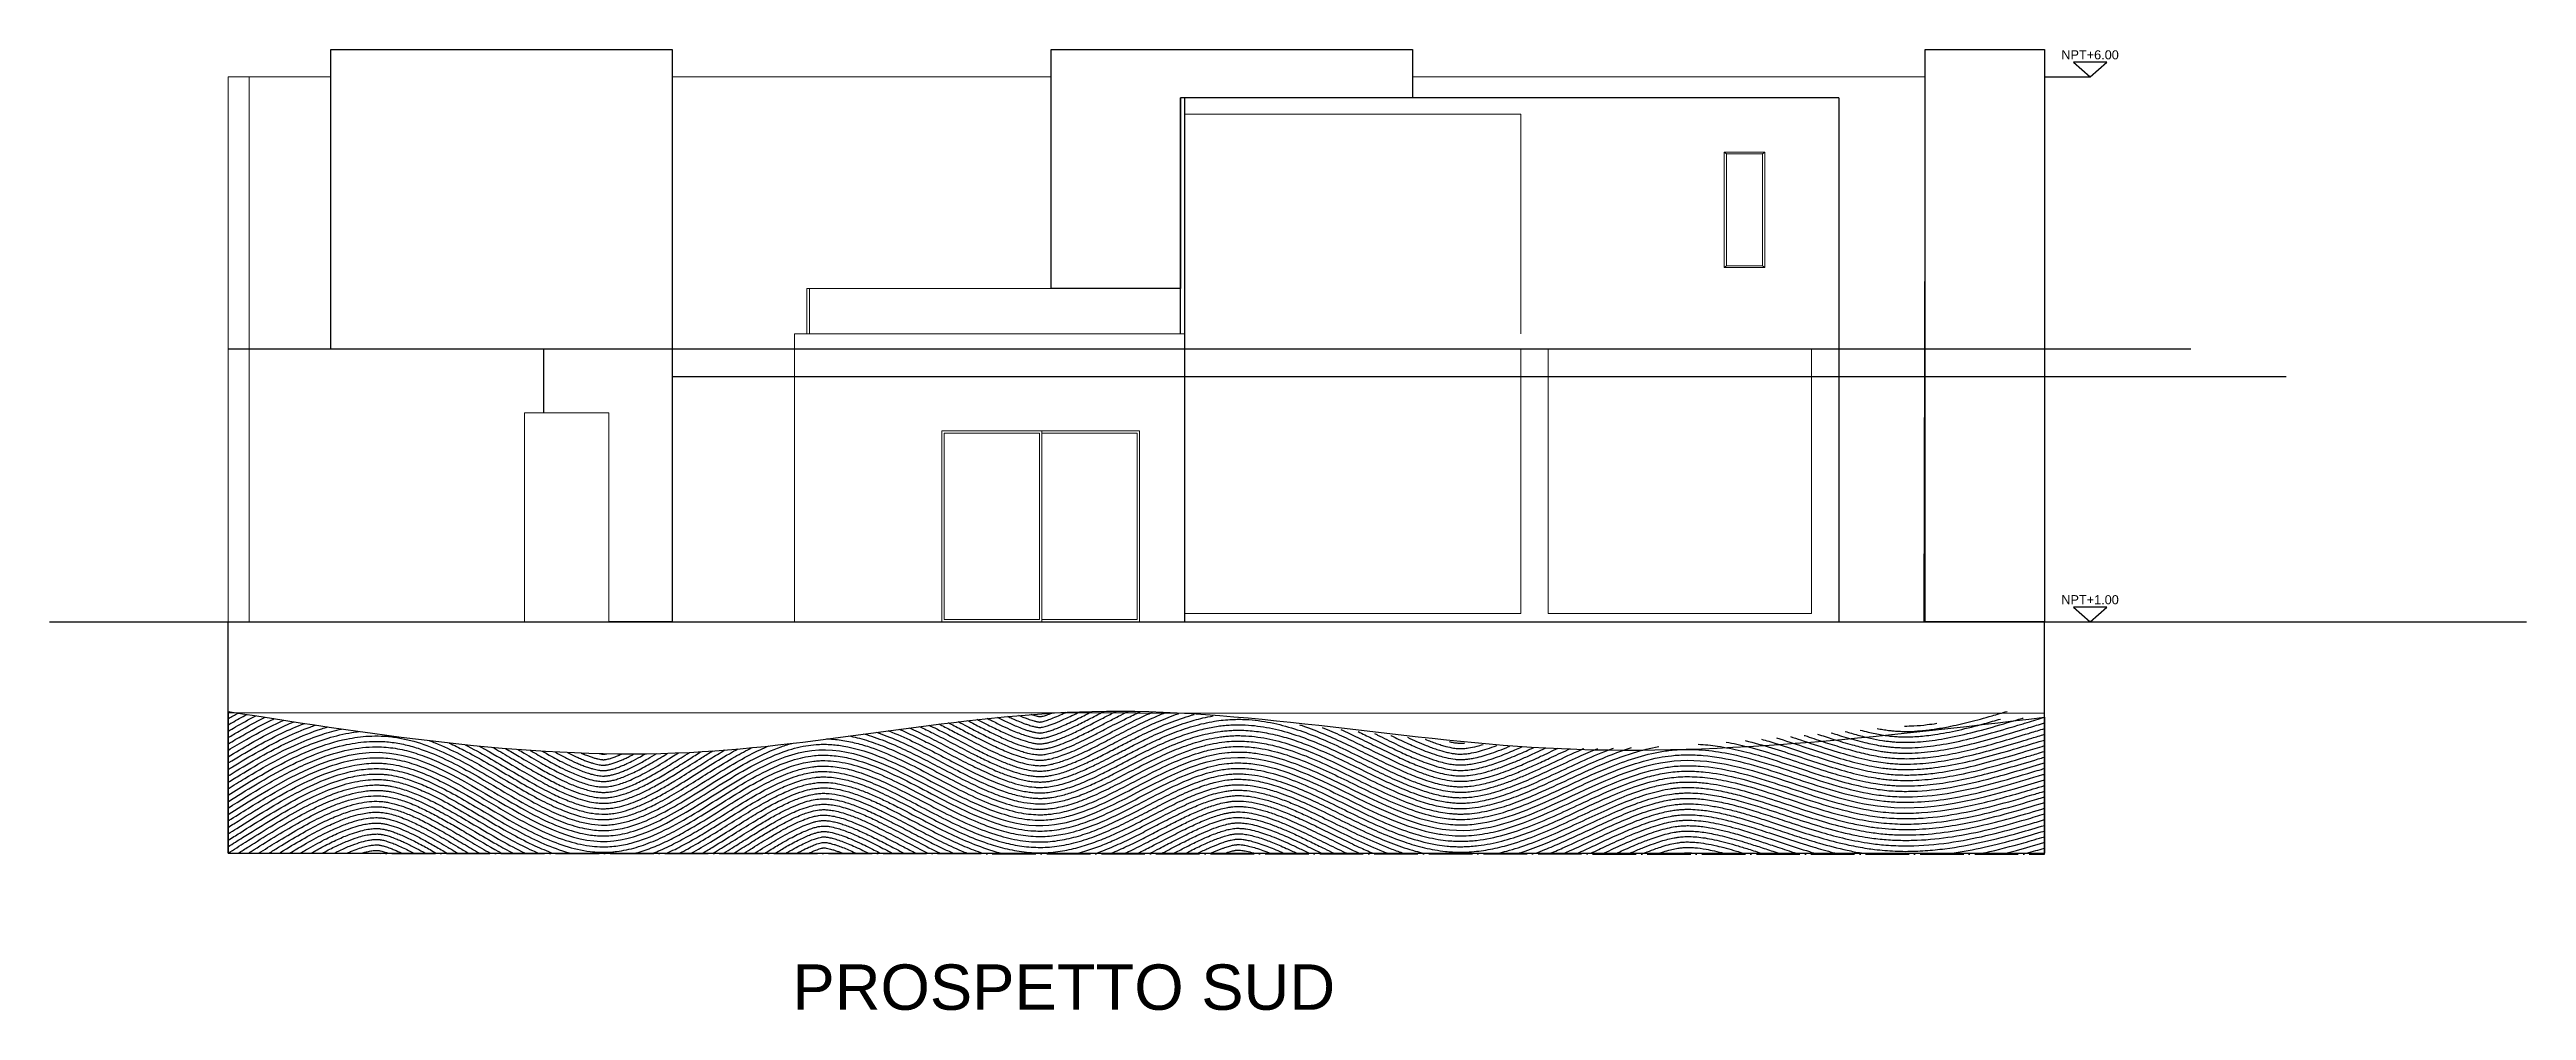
# Model space of a CAD drawing. Header units: millimetres. Extents: x 3468 to 20390, y -976 to 7887.
# Drawn here: x 14116 to 16844, y 3891 to 4949 of the extents above; entities that cross this region are included whole.
import ezdxf
from ezdxf.enums import TextEntityAlignment as Align

# ---------------------------------------------------------------- set-up
doc = ezdxf.new("R2010")
doc.units = ezdxf.units.MM
doc.linetypes.add('ACAD_ISO04W100', pattern=[30, 24, -3, 0, -3])
for name, color, linetype in [('A-ANNO-SYMB', 3, 'Continuous'), ('A-ANNO-TEXT', 3, 'Continuous'), ('acqua', 140, 'Continuous')]:
    doc.layers.add(name, color=color, linetype=linetype)
for name, color, linetype, lineweight in [('MURO', 1, 'Continuous', 25), ('vetro', 140, 'Continuous', 15), ('Wall', 7, 'Continuous', 20)]:
    doc.layers.add(name, color=color, linetype=linetype, lineweight=lineweight)
doc.layers.add('VERDE_giardino_garden', color=7, linetype='Continuous', lineweight=13, true_color=0x426227)
doc.styles.add('ARIAL', font='Arial.ttf')
doc.styles.get("Standard").update_dxf_attribs({"font": 'Arial.ttf'})

msp = doc.modelspace()

# ---------------------------------------------------------------- texts
at = {"insert": (14934.4, 3941.9), "char_height": 50, "attachment_point": 1}
msp.add_mtext_dynamic_manual_height_columns('PROSPETTO SUD', width=1017.121, gutter_width=12.5, heights=[0], dxfattribs=at)
at = {"layer": 'A-ANNO-TEXT', "style": 'ARIAL'}
for s, p in [('NPT+6.00', (16363.2, 4938.5)), ('NPT+1.00', (16363.2, 4338.5))]:
    msp.add_text(s, height=10, rotation=359.935, dxfattribs=at).set_placement(p, align=Align.CENTER)

# ---------------------------------------------------------------- linework, layer by layer
for p, q in [((15361.6, 4636.3), (15361.6, 4896.2)), ((16086.6, 4896.2), (15361.6, 4896.2)), ((16086.6, 4896.2), (16086.6, 4319.3)), ((16474.3, 4619.3), (14313, 4619.3)), ((14802, 4589.3), (16579.1, 4589.3)), ((14116.5, 4319.3), (16843.7, 4319.3)), ((14313, 4064.3), (14313, 4319.3)), ((16313, 4063.2), (16313.2, 4319.3)), ((16313.2, 4219.2), (16313.2, 4229.2)), ((14313.2, 4219.2), (16313, 4218.7))]:
    msp.add_line(p, q)
at = {"linetype": 'ACAD_ISO04W100', "ltscale": 2}
msp.add_line((14313, 4064.3), (16313, 4063.2), dxfattribs=at)
msp.add_lwpolyline([(15366.6, 4319.3), (15366.6, 4636.3), (15366.6, 4896.2)])
at = {"end_tangent": (0.999612, 0.027845)}
msp.add_spline([(14313, 4220.5), (14821.3, 4175.4), (15264.5, 4220.5), (15763.9, 4180.3), (16313, 4214.1)], degree=3, dxfattribs=at)
at = {"layer": 'A-ANNO-SYMB', "ltscale": 0.8}
for p, q in [((16313.2, 4919.2), (16363.2, 4919.1)), ((16313.2, 4319.2), (16363.2, 4319.1))]:
    msp.add_line(p, q, dxfattribs=at)
at = {"layer": 'A-ANNO-SYMB'}
for points in [[(16363.2, 4919.1), (16381.6, 4935.3), (16344.8, 4935.3)], [(16363.2, 4319.1), (16381.6, 4335.3), (16344.8, 4335.3)]]:
    msp.add_lwpolyline(points, close=True, dxfattribs=at)
at = {"layer": 'acqua'}
for p, q in [((14313, 4220.5), (14313, 4064.3)), ((16313, 4214.1), (16313, 4064.3)), ((14313, 4064.3), (16313, 4064.3))]:
    msp.add_line(p, q, dxfattribs=at)
for points in [[(14313, 4219.4), (14313.5, 4219.7), (14314, 4220), (14314.5, 4220.3)], [(16295.7, 4202.6), (16301.5, 4204.4), (16307.3, 4206.1), (16313, 4207.8)], [(16295.7, 4202.6), (16295.7, 4202.6), (16295.7, 4202.6), (16295.7, 4202.6)], [(16297.4, 4196.9), (16302.6, 4198.4), (16307.8, 4200), (16313, 4201.6)], [(16297.4, 4196.9), (16297.4, 4196.9), (16297.4, 4196.9), (16297.4, 4196.9)], [(16299.2, 4191.1), (16303.8, 4192.5), (16308.4, 4193.9), (16313, 4195.3)], [(16299.2, 4191.1), (16299.2, 4191.1), (16299.2, 4191.1), (16299.2, 4191.1)], [(16300.9, 4185.4), (16305, 4186.6), (16309, 4187.8), (16313, 4189)], [(16300.9, 4185.4), (16300.9, 4185.4), (16300.9, 4185.4), (16300.9, 4185.4)], [(16302.6, 4179.6), (16306.1, 4180.7), (16309.6, 4181.7), (16313, 4182.8)], [(16302.6, 4179.6), (16302.6, 4179.6), (16302.6, 4179.6), (16302.6, 4179.6)], [(16304.4, 4173.9), (16307.3, 4174.8), (16310.2, 4175.6), (16313, 4176.5)], [(16304.4, 4173.9), (16304.4, 4173.9), (16304.4, 4173.9), (16304.4, 4173.9)], [(16307.8, 4162.4), (16309.6, 4162.9), (16311.3, 4163.4), (16313, 4164)], [(16307.8, 4162.4), (16307.8, 4162.4), (16307.8, 4162.4), (16307.8, 4162.4)], [(16309.6, 4156.7), (16310.7, 4157), (16311.9, 4157.4), (16313, 4157.7)], [(16309.6, 4156.7), (16309.6, 4156.7), (16309.6, 4156.7), (16309.6, 4156.7)], [(14313, 4099.9), (14314.1, 4100.5), (14315.2, 4101.2), (14316.2, 4101.9)], [(14313, 4092.8), (14315.2, 4094.1), (14317.3, 4095.5), (14319.4, 4096.8)], [(14313, 4085.7), (14316.2, 4087.7), (14319.4, 4089.7), (14322.6, 4091.7)], [(14316.2, 4101.9), (14316.2, 4101.9), (14316.2, 4101.9), (14316.2, 4101.9)], [(14319.4, 4096.8), (14319.4, 4096.8), (14319.4, 4096.8), (14319.4, 4096.8)], [(14322.6, 4091.7), (14322.6, 4091.7), (14322.6, 4091.7), (14322.6, 4091.7)], [(14313, 4071.5), (14318.4, 4074.9), (14323.7, 4078.2), (14329, 4081.6)], [(14313, 4064.4), (14319.4, 4068.4), (14325.8, 4072.5), (14332.2, 4076.5)], [(14324.1, 4064.3), (14327.9, 4066.7), (14331.7, 4069), (14335.4, 4071.4)], [(14329, 4081.6), (14329, 4081.6), (14329, 4081.6), (14329, 4081.6)], [(14332.2, 4076.5), (14332.2, 4076.5), (14332.2, 4076.5), (14332.2, 4076.5)], [(14335.4, 4071.4), (14335.4, 4071.4), (14335.4, 4071.4), (14335.4, 4071.4)], [(14335.4, 4064.3), (14336.5, 4065), (14337.5, 4065.7), (14338.6, 4066.3)], [(14338.6, 4066.3), (14338.6, 4066.3), (14338.6, 4066.3), (14338.6, 4066.3)], [(14968.9, 4064.3), (14968.9, 4064.3), (14969, 4064.3), (14969.1, 4064.3)], [(16293.4, 4064.3), (16300.1, 4066.2), (16306.6, 4068.1), (16313, 4070)]]:
    msp.add_open_spline(points, degree=3, dxfattribs=at)
for points, knots in [([(14313, 4212.5), (14313.2, 4212.6), (14313.3, 4212.7), (14316.9, 4214.7), (14320.4, 4216.8), (14324, 4218.7)], [48.3824, 48.3824, 48.3824, 48.3824, 48.740657, 48.740657, 58.651105, 58.651105, 58.651105, 58.651105]), ([(14313, 4205.6), (14314.4, 4206.4), (14315.8, 4207.2), (14322.6, 4211.1), (14328.1, 4214.2), (14333.6, 4217.2)], [45.481205, 45.481205, 45.481205, 45.481205, 49.508415, 49.508415, 64.887658, 64.887658, 64.887658, 64.887658]), ([(14313, 4198.6), (14315.7, 4200.2), (14318.4, 4201.8), (14328.4, 4207.5), (14335.8, 4211.6), (14343.5, 4215.7)], [42.518641, 42.518641, 42.518641, 42.518641, 50.35869, 50.35869, 71.303051, 71.303051, 71.303051, 71.303051]), ([(14313, 4191.6), (14317, 4194), (14321, 4196.3), (14334.1, 4203.9), (14343.4, 4209), (14353.2, 4213.9), (14353.3, 4214), (14353.5, 4214.1)], [39.497117, 39.497117, 39.497117, 39.497117, 51.308179, 51.308179, 77.532029, 77.532029, 77.945963, 77.945963, 77.945963, 77.945963]), ([(14313, 4184.6), (14318.3, 4187.8), (14323.7, 4191), (14338.4, 4199.4), (14347.8, 4204.5), (14359.6, 4210.4), (14361.7, 4211.4), (14363.8, 4212.5)], [36.419469, 36.419469, 36.419469, 36.419469, 52.371626, 52.371626, 79.118659, 79.118659, 84.876267, 84.876267, 84.876267, 84.876267]), ([(14313, 4177.6), (14319.7, 4181.6), (14326.5, 4185.7), (14342.7, 4194.9), (14352.3, 4200.1), (14366.1, 4207), (14370.2, 4208.9), (14374.4, 4210.8)], [33.288954, 33.288954, 33.288954, 33.288954, 53.57405, 53.57405, 80.914864, 80.914864, 92.173292, 92.173292, 92.173292, 92.173292]), ([(14313, 4170.6), (14321.1, 4175.5), (14329.4, 4180.4), (14347.2, 4190.6), (14356.9, 4195.8), (14373, 4203.6), (14379.1, 4206.4), (14385.4, 4209.1)], [30.109231, 30.109231, 30.109231, 30.109231, 54.931996, 54.931996, 82.944242, 82.944242, 99.944739, 99.944739, 99.944739, 99.944739]), ([(14313, 4163.5), (14313.3, 4163.7), (14313.6, 4163.9), (14323.1, 4169.7), (14332.6, 4175.4), (14352, 4186.3), (14361.9, 4191.6), (14380.2, 4200.3), (14388.5, 4204), (14397, 4207.3)], [26.884331, 26.884331, 26.884331, 26.884331, 27.706971, 27.706971, 56.506596, 56.506596, 85.306221, 85.306221, 108.342618, 108.342618, 108.342618, 108.342618]), ([(14313, 4156.5), (14314.6, 4157.5), (14316.3, 4158.5), (14327.4, 4165.3), (14337.2, 4171.1), (14357, 4182.2), (14367.2, 4187.6), (14386, 4196.4), (14394.5, 4200), (14405.3, 4204), (14407.3, 4204.7), (14409.3, 4205.4)], [23.618319, 23.618319, 23.618319, 23.618319, 28.629119, 28.629119, 58.36964, 58.36964, 88.110161, 88.110161, 112.164436, 112.164436, 117.599012, 117.599012, 117.599012, 117.599012]), ([(14313, 4149.4), (14316, 4151.3), (14319, 4153.1), (14332, 4161), (14342, 4167), (14362.5, 4178.3), (14372.9, 4183.7), (14394.2, 4193.5), (14405.1, 4197.8), (14418.4, 4202.1), (14420.6, 4202.8), (14422.7, 4203.4)], [20.315331, 20.315331, 20.315331, 20.315331, 29.731001, 29.731001, 60.57116, 60.57116, 91.41132, 91.41132, 122.251479, 122.251479, 128.109191, 128.109191, 128.109191, 128.109191]), ([(14313, 4142.4), (14317.5, 4145.1), (14322, 4147.9), (14336.8, 4156.9), (14347.2, 4163.1), (14368.4, 4174.7), (14379.2, 4180.1), (14398.8, 4188.8), (14407.6, 4192.3), (14423.7, 4197.5), (14430.8, 4199.5), (14438, 4201.1)], [16.979954, 16.979954, 16.979954, 16.979954, 31.095219, 31.095219, 63.28096, 63.28096, 95.466702, 95.466702, 120.853593, 120.853593, 140.660651, 140.660651, 140.660651, 140.660651]), ([(15039.6, 4199.4), (15039.9, 4199.3), (15040.2, 4199.1), (15049.5, 4195.5), (15058.3, 4191.6), (15075.3, 4183.4), (15083.6, 4179.2), (15099.9, 4170.7), (15107.9, 4166.5), (15123.5, 4158.4), (15131.2, 4154.5), (15146, 4147.4), (15153.3, 4144.2), (15165.7, 4139.3), (15170.9, 4137.4), (15180.2, 4134.6), (15184.3, 4133.6), (15190.6, 4132.3), (15192.9, 4131.9), (15197.2, 4131.3), (15199.2, 4131.1), (15202.6, 4130.8), (15204.1, 4130.8), (15206.7, 4130.7), (15207.8, 4130.7), (15210.1, 4130.8), (15211.3, 4130.9), (15213.6, 4131), (15214.8, 4131.1), (15218.4, 4131.6), (15220.9, 4132), (15226.1, 4133), (15228.7, 4133.6), (15234.2, 4135.1), (15236.9, 4135.9), (15245.5, 4138.7), (15251.4, 4141.1), (15263.6, 4146.3), (15270, 4149.3), (15281.7, 4155.1), (15287, 4157.8), (15297.9, 4163.5), (15303.5, 4166.4), (15314.8, 4172.2), (15320.5, 4175.1), (15333.6, 4181.5), (15340.9, 4184.9), (15354.4, 4190.6), (15360.4, 4192.9), (15372.8, 4197.2), (15379.2, 4199.1), (15390.8, 4202), (15396, 4203.1), (15403.6, 4204.3), (15406, 4204.6), (15410.7, 4205.1), (15413.1, 4205.3), (15417.8, 4205.6), (15420.2, 4205.7), (15424.9, 4205.8), (15427.3, 4205.8), (15434.2, 4205.6), (15438.7, 4205.3), (15452.2, 4203.8), (15460.9, 4202.2), (15478.2, 4198), (15486.7, 4195.3), (15503.3, 4189.4), (15511.4, 4186.1), (15527.3, 4179.2), (15535.1, 4175.6), (15550.4, 4168.3), (15557.9, 4164.6), (15572.7, 4157.3), (15579.9, 4153.8), (15594.1, 4147.1), (15601, 4144), (15613.3, 4138.8), (15618.7, 4136.7), (15629.4, 4132.9), (15634.7, 4131.2), (15644.9, 4128.5), (15649.9, 4127.4), (15656.6, 4126.4), (15658.6, 4126.2), (15662.1, 4125.8), (15663.7, 4125.7), (15666.9, 4125.5), (15668.5, 4125.5), (15673, 4125.5), (15676.1, 4125.6), (15683.5, 4126.3), (15687.9, 4126.9), (15697.1, 4128.7), (15701.8, 4129.9), (15713.2, 4133.1), (15720.1, 4135.5), (15734.5, 4140.9), (15742.1, 4144), (15757.4, 4150.8), (15765.3, 4154.5), (15782.1, 4162.3), (15791, 4166.5), (15807, 4173.7), (15814.1, 4176.8), (15821.2, 4179.8)], [769.831629, 769.831629, 769.831629, 769.831629, 770.798942, 770.798942, 795.968104, 795.968104, 821.137265, 821.137265, 846.306427, 846.306427, 871.475589, 871.475589, 896.644751, 896.644751, 916.235196, 916.235196, 932.428454, 932.428454, 942.185535, 942.185535, 950.850971, 950.850971, 957.557748, 957.557748, 962.943668, 962.943668, 968.329588, 968.329588, 973.715508, 973.715508, 984.682415, 984.682415, 995.649322, 995.649322, 1006.616229, 1006.616229, 1028.550044, 1028.550044, 1050.483859, 1050.483859, 1068.166049, 1068.166049, 1085.84824, 1085.84824, 1103.530431, 1103.530431, 1125.161286, 1125.161286, 1142.092719, 1142.092719, 1159.024153, 1159.024153, 1172.303948, 1172.303948, 1178.075272, 1178.075272, 1183.846595, 1183.846595, 1189.617919, 1189.617919, 1195.389243, 1195.389243, 1206.708021, 1206.708021, 1229.345578, 1229.345578, 1252.606562, 1252.606562, 1275.867546, 1275.867546, 1299.12853, 1299.12853, 1322.389514, 1322.389514, 1345.650497, 1345.650497, 1368.911481, 1368.911481, 1387.839338, 1387.839338, 1407.412692, 1407.412692, 1426.986045, 1426.986045, 1435.110995, 1435.110995, 1442.003815, 1442.003815, 1448.896635, 1448.896635, 1461.791963, 1461.791963, 1479.738994, 1479.738994, 1497.686024, 1497.686024, 1522.493985, 1522.493985, 1548.080383, 1548.080383, 1573.666781, 1573.666781, 1601.400451, 1601.400451, 1622.424068, 1622.424068, 1622.424068, 1622.424068]), ([(15051.5, 4201), (15052.9, 4200.4), (15054.2, 4199.9), (15061.6, 4196.6), (15067.5, 4193.9), (15079, 4188.2), (15084.7, 4185.4), (15101.5, 4176.7), (15112.3, 4170.9), (15129.6, 4162), (15136.3, 4158.7), (15149.2, 4152.6), (15155.5, 4149.8), (15166.8, 4145.2), (15172, 4143.4), (15181.3, 4140.5), (15185.5, 4139.5), (15193.5, 4137.8), (15197.3, 4137.3), (15202.2, 4136.9), (15203.6, 4136.8), (15206, 4136.7), (15207.1, 4136.7), (15209.4, 4136.8), (15210.5, 4136.8), (15212.7, 4137), (15213.9, 4137.1), (15216.2, 4137.3), (15217.4, 4137.5), (15221.3, 4138.1), (15224.1, 4138.7), (15229.9, 4140.1), (15232.9, 4140.9), (15239.1, 4142.9), (15242.3, 4144), (15248.8, 4146.6), (15252.2, 4147.9), (15262.2, 4152.3), (15269, 4155.5), (15281.9, 4162), (15288, 4165.1), (15299.2, 4170.9), (15304.4, 4173.6), (15314.8, 4178.9), (15320.2, 4181.6), (15331.1, 4186.9), (15336.6, 4189.5), (15349.4, 4195.1), (15356.7, 4198), (15371.8, 4203.2), (15379.6, 4205.5), (15391.4, 4208.2), (15395.2, 4209), (15402.3, 4210.2), (15405.5, 4210.6), (15412, 4211.3), (15415.3, 4211.5), (15421.1, 4211.7), (15423.6, 4211.8), (15428.6, 4211.8), (15431.1, 4211.7), (15438.2, 4211.4), (15442.8, 4210.9), (15456.6, 4209.2), (15465.5, 4207.4), (15482.9, 4202.8), (15491.4, 4200.1), (15507.8, 4194.1), (15515.8, 4190.8), (15532.7, 4183.4), (15541.5, 4179.2), (15558.7, 4170.9), (15567.1, 4166.7), (15583.5, 4158.7), (15591.5, 4154.9), (15605.1, 4148.8), (15610.7, 4146.3), (15620.7, 4142.3), (15625.1, 4140.7), (15633.7, 4137.8), (15637.8, 4136.6), (15645.9, 4134.5), (15649.8, 4133.6), (15656.9, 4132.4), (15660.1, 4132), (15664.6, 4131.7), (15666, 4131.6), (15668.5, 4131.5), (15669.7, 4131.5), (15672, 4131.5), (15673.2, 4131.5), (15676.8, 4131.7), (15679.2, 4131.9), (15685.7, 4132.7), (15689.7, 4133.3), (15698.1, 4135.1), (15702.4, 4136.2), (15711.3, 4138.9), (15715.9, 4140.4), (15724.7, 4143.6), (15728.9, 4145.2), (15737.6, 4148.7), (15741.9, 4150.6), (15755.3, 4156.4), (15764.5, 4160.7), (15783.4, 4169.5), (15793.1, 4174.1), (15804, 4178.9), (15804.9, 4179.3), (15805.8, 4179.7)], [778.887759, 778.887759, 778.887759, 778.887759, 782.704456, 782.704456, 799.775962, 799.775962, 816.847469, 816.847469, 850.990482, 850.990482, 873.232487, 873.232487, 895.474492, 895.474492, 915.165477, 915.165477, 932.489552, 932.489552, 949.813628, 949.813628, 956.319104, 956.319104, 961.977274, 961.977274, 967.635444, 967.635444, 973.293615, 973.293615, 978.951785, 978.951785, 991.504322, 991.504322, 1004.056859, 1004.056859, 1016.609396, 1016.609396, 1029.161933, 1029.161933, 1052.976918, 1052.976918, 1072.990228, 1072.990228, 1089.189588, 1089.189588, 1105.388949, 1105.388949, 1121.588309, 1121.588309, 1141.726193, 1141.726193, 1161.864077, 1161.864077, 1171.247989, 1171.247989, 1178.932373, 1178.932373, 1186.616757, 1186.616757, 1192.490762, 1192.490762, 1198.364766, 1198.364766, 1209.549811, 1209.549811, 1232.264849, 1232.264849, 1254.979887, 1254.979887, 1277.694925, 1277.694925, 1303.962811, 1303.962811, 1330.230696, 1330.230696, 1356.498582, 1356.498582, 1376.062228, 1376.062228, 1392.089543, 1392.089543, 1408.116858, 1408.116858, 1424.144172, 1424.144172, 1438.326013, 1438.326013, 1444.785665, 1444.785665, 1450.157388, 1450.157388, 1455.52911, 1455.52911, 1466.272555, 1466.272555, 1483.211376, 1483.211376, 1500.150198, 1500.150198, 1517.089019, 1517.089019, 1532.061165, 1532.061165, 1547.033311, 1547.033311, 1576.977604, 1576.977604, 1606.921896, 1606.921896, 1609.516853, 1609.516853, 1609.516853, 1609.516853]), ([(15062.9, 4202.5), (15069.5, 4199.5), (15076, 4196.4), (15089.3, 4189.8), (15096.1, 4186.2), (15109.5, 4179.3), (15116, 4175.8), (15129.4, 4168.9), (15136.2, 4165.4), (15148.8, 4159.3), (15154.7, 4156.7), (15164.7, 4152.5), (15168.9, 4150.9), (15177.1, 4148.1), (15181, 4146.9), (15187, 4145.3), (15189.2, 4144.8), (15193.4, 4144), (15195.4, 4143.6), (15199.3, 4143.1), (15201.1, 4143), (15204.3, 4142.8), (15205.8, 4142.7), (15208.6, 4142.7), (15210, 4142.8), (15212.8, 4143), (15214.3, 4143.1), (15217.3, 4143.5), (15218.9, 4143.8), (15223.8, 4144.7), (15227.4, 4145.6), (15234.9, 4147.8), (15238.8, 4149.1), (15247, 4152.3), (15251.2, 4154), (15260, 4157.9), (15264.6, 4160.1), (15275.9, 4165.6), (15282.9, 4169.2), (15295.2, 4175.6), (15300.5, 4178.3), (15311.4, 4183.9), (15316.9, 4186.7), (15329.6, 4192.9), (15336.8, 4196.2), (15351.8, 4202.5), (15359.5, 4205.4), (15373.7, 4210), (15380, 4211.8), (15390.1, 4214.1), (15393.8, 4214.8), (15397.5, 4215.5)], [787.366202, 787.366202, 787.366202, 787.366202, 806.096139, 806.096139, 826.792454, 826.792454, 847.488768, 847.488768, 870.365644, 870.365644, 891.191598, 891.191598, 907.455136, 907.455136, 923.718674, 923.718674, 933.434084, 933.434084, 943.149493, 943.149493, 952.422868, 952.422868, 960.209522, 960.209522, 967.996176, 967.996176, 975.78283, 975.78283, 983.569483, 983.569483, 999.746039, 999.746039, 1015.922595, 1015.922595, 1032.099151, 1032.099151, 1048.275707, 1048.275707, 1071.497054, 1071.497054, 1088.234468, 1088.234468, 1104.971883, 1104.971883, 1125.648798, 1125.648798, 1146.325713, 1146.325713, 1162.00676, 1162.00676, 1170.767921, 1170.767921, 1170.767921, 1170.767921]), ([(15074, 4204), (15079.2, 4201.5), (15084.3, 4199), (15096.7, 4192.7), (15103.9, 4189), (15117.9, 4181.6), (15124.7, 4178), (15136.4, 4172), (15141.4, 4169.6), (15151.1, 4164.9), (15155.8, 4162.8), (15164.6, 4159), (15168.6, 4157.4), (15176.4, 4154.6), (15180.1, 4153.4), (15186.2, 4151.7), (15188.6, 4151.1), (15193, 4150.2), (15194.9, 4149.8), (15198.7, 4149.3), (15200.5, 4149.1), (15203.8, 4148.8), (15205.3, 4148.7), (15208.1, 4148.7), (15209.5, 4148.8), (15212.4, 4149), (15214, 4149.1), (15217.1, 4149.6), (15218.8, 4149.9), (15224.7, 4151.1), (15229.3, 4152.3), (15238.2, 4155.3), (15242.4, 4156.9), (15251.1, 4160.5), (15255.7, 4162.6), (15265.2, 4167), (15270.1, 4169.4), (15280.1, 4174.5), (15285.3, 4177.2), (15295, 4182.3), (15299.5, 4184.6), (15308.6, 4189.2), (15313.3, 4191.6), (15325.3, 4197.5), (15332.8, 4201), (15348.4, 4207.6), (15356.5, 4210.7), (15368.8, 4214.8), (15372.8, 4216), (15376.8, 4217)], [795.471948, 795.471948, 795.471948, 795.471948, 810.332287, 810.332287, 832.324598, 832.324598, 854.316908, 854.316908, 871.363763, 871.363763, 888.410617, 888.410617, 904.11704, 904.11704, 919.823463, 919.823463, 930.959131, 930.959131, 940.763381, 940.763381, 950.567632, 950.567632, 959.288662, 959.288662, 968.009692, 968.009692, 976.730721, 976.730721, 985.451751, 985.451751, 1006.827432, 1006.827432, 1023.903169, 1023.903169, 1040.978906, 1040.978906, 1058.054643, 1058.054643, 1075.130379, 1075.130379, 1089.115482, 1089.115482, 1103.100585, 1103.100585, 1124.390894, 1124.390894, 1145.681202, 1145.681202, 1155.389365, 1155.389365, 1155.389365, 1155.389365]), ([(15084.8, 4205.4), (15087.7, 4204), (15090.6, 4202.6), (15101.6, 4197), (15109.5, 4192.8), (15124.8, 4184.8), (15132.1, 4180.9), (15144.1, 4174.9), (15148.8, 4172.6), (15158, 4168.4), (15162.4, 4166.4), (15170.9, 4163), (15175, 4161.5), (15182.6, 4158.9), (15186.3, 4157.8), (15193.1, 4156.2), (15196.2, 4155.6), (15201, 4155), (15202.7, 4154.9), (15205.4, 4154.8), (15206.4, 4154.7), (15208.1, 4154.7), (15208.8, 4154.8), (15211.2, 4154.9), (15213, 4155.1), (15216.8, 4155.6), (15218.8, 4156), (15223.1, 4156.9), (15225.3, 4157.5), (15230.4, 4159), (15233.3, 4160), (15239.3, 4162.1), (15242.4, 4163.4), (15250.8, 4166.9), (15256.3, 4169.4), (15267.8, 4175), (15273.8, 4178), (15286.2, 4184.4), (15292.7, 4187.8), (15306.1, 4194.7), (15313, 4198.2), (15325.8, 4204.3), (15331.6, 4207), (15344.5, 4212.5), (15351.7, 4215.3), (15359.4, 4218), (15359.7, 4218.1), (15359.9, 4218.2)], [803.350608, 803.350608, 803.350608, 803.350608, 811.698307, 811.698307, 835.944033, 835.944033, 860.189758, 860.189758, 876.835636, 876.835636, 893.481514, 893.481514, 910.127392, 910.127392, 926.77327, 926.77327, 943.419148, 943.419148, 954.161296, 954.161296, 960.674093, 960.674093, 965.816346, 965.816346, 977.121142, 977.121142, 988.425937, 988.425937, 999.730733, 999.730733, 1012.609302, 1012.609302, 1025.48787, 1025.48787, 1046.03627, 1046.03627, 1066.58467, 1066.58467, 1087.13307, 1087.13307, 1107.681471, 1107.681471, 1123.809558, 1123.809558, 1142.388914, 1142.388914, 1143.069853, 1143.069853, 1143.069853, 1143.069853]), ([(15095.5, 4206.8), (15097.8, 4205.6), (15100.1, 4204.4), (15107.4, 4200.6), (15112.4, 4198), (15125.1, 4191.4), (15132.5, 4187.5), (15146.8, 4180.3), (15153.6, 4176.9), (15163.8, 4172.4), (15167.4, 4170.8), (15174.3, 4168.1), (15177.6, 4166.9), (15183.9, 4164.8), (15187, 4163.9), (15193.3, 4162.3), (15196.5, 4161.7), (15201, 4161.1), (15202.6, 4160.9), (15205, 4160.8), (15205.9, 4160.7), (15207.4, 4160.7), (15207.9, 4160.7), (15208.9, 4160.8), (15209.4, 4160.8), (15210.3, 4160.9), (15210.8, 4160.9), (15212.4, 4161), (15213.4, 4161.2), (15215.7, 4161.5), (15216.8, 4161.7), (15219.8, 4162.3), (15221.7, 4162.8), (15225.7, 4163.9), (15227.8, 4164.5), (15232.2, 4166), (15234.6, 4166.8), (15239.4, 4168.6), (15241.9, 4169.6), (15247, 4171.9), (15249.7, 4173), (15258, 4176.8), (15263.8, 4179.7), (15275.9, 4185.8), (15282.2, 4189.1), (15295.4, 4196), (15302.3, 4199.5), (15316.5, 4206.6), (15323.9, 4210.1), (15336, 4215.4), (15340.3, 4217.2), (15344.8, 4219)], [811.121461, 811.121461, 811.121461, 811.121461, 817.845103, 817.845103, 833.221662, 833.221662, 857.607201, 857.607201, 881.992741, 881.992741, 896.085983, 896.085983, 910.179225, 910.179225, 924.621369, 924.621369, 942.352691, 942.352691, 952.658851, 952.658851, 959.36344, 959.36344, 963.673041, 963.673041, 967.295137, 967.295137, 970.917234, 970.917234, 978.161427, 978.161427, 985.40562, 985.40562, 995.807955, 995.807955, 1006.210289, 1006.210289, 1016.612624, 1016.612624, 1027.014958, 1027.014958, 1037.417293, 1037.417293, 1058.221962, 1058.221962, 1079.026631, 1079.026631, 1099.8313, 1099.8313, 1120.635969, 1120.635969, 1132.137594, 1132.137594, 1132.137594, 1132.137594]), ([(15106.1, 4208.1), (15108.3, 4207), (15110.4, 4205.9), (15117.4, 4202.2), (15122.2, 4199.7), (15131.5, 4194.8), (15136, 4192.5), (15146.5, 4187.1), (15152.3, 4184.3), (15163.4, 4179.1), (15168.6, 4176.8), (15176.8, 4173.6), (15179.9, 4172.5), (15185.8, 4170.5), (15188.5, 4169.7), (15194.8, 4168.1), (15198.1, 4167.5), (15202.1, 4167), (15203.1, 4166.9), (15204.7, 4166.8), (15205.3, 4166.8), (15206.5, 4166.7), (15207.1, 4166.7), (15208.2, 4166.8), (15208.7, 4166.8), (15209.8, 4166.8), (15210.4, 4166.9), (15212.2, 4167.1), (15213.4, 4167.2), (15216.6, 4167.8), (15218.6, 4168.2), (15222.9, 4169.3), (15225.2, 4170), (15230.2, 4171.6), (15232.9, 4172.6), (15238.5, 4174.7), (15241.4, 4175.9), (15247.5, 4178.6), (15250.7, 4180.1), (15257.3, 4183.3), (15260.8, 4184.9), (15271.3, 4190.2), (15278.8, 4194.1), (15294.5, 4202.3), (15302.8, 4206.5), (15317.2, 4213.5), (15323.2, 4216.3), (15329.8, 4219.2), (15330.3, 4219.4), (15330.7, 4219.6)], [818.891462, 818.891462, 818.891462, 818.891462, 825.365112, 825.365112, 840.370424, 840.370424, 855.375735, 855.375735, 876.042045, 876.042045, 896.708355, 896.708355, 910.504909, 910.504909, 924.301464, 924.301464, 944.294997, 944.294997, 951.646634, 951.646634, 956.960678, 956.960678, 961.861669, 961.861669, 966.762661, 966.762661, 971.663652, 971.663652, 980.796013, 980.796013, 993.155987, 993.155987, 1005.515961, 1005.515961, 1017.875935, 1017.875935, 1030.235908, 1030.235908, 1042.595882, 1042.595882, 1054.955856, 1054.955856, 1079.675803, 1079.675803, 1104.395751, 1104.395751, 1120.669454, 1120.669454, 1121.925747, 1121.925747, 1121.925747, 1121.925747]), ([(15116.7, 4209.4), (15120, 4207.6), (15123.3, 4205.9), (15132, 4201.3), (15137.4, 4198.5), (15147.6, 4193.3), (15152.6, 4190.8), (15162, 4186.3), (15166.5, 4184.3), (15174, 4181.1), (15177, 4179.9), (15182.7, 4177.8), (15185.4, 4176.9), (15189.9, 4175.6), (15191.7, 4175.1), (15196, 4174), (15198.3, 4173.6), (15201.4, 4173.1), (15202.4, 4173), (15204.3, 4172.8), (15205.2, 4172.8), (15206.4, 4172.7), (15206.9, 4172.7), (15207.7, 4172.7), (15208, 4172.8), (15208.8, 4172.8), (15209.2, 4172.8), (15210.6, 4172.9), (15211.5, 4173), (15214.3, 4173.4), (15216.3, 4173.8), (15220.8, 4174.9), (15223.3, 4175.6), (15228.7, 4177.4), (15231.6, 4178.5), (15237.8, 4180.9), (15241.1, 4182.3), (15248, 4185.4), (15251.6, 4187.1), (15259.1, 4190.8), (15263, 4192.7), (15271.1, 4196.9), (15275.2, 4199), (15286.7, 4205), (15294.2, 4208.9), (15307, 4215.3), (15312, 4217.7), (15317.2, 4220.1)], [826.765081, 826.765081, 826.765081, 826.765081, 837.068898, 837.068898, 854.642899, 854.642899, 872.2169, 872.2169, 889.7909, 889.7909, 902.827977, 902.827977, 915.865053, 915.865053, 925.831881, 925.831881, 940.797717, 940.797717, 948.715382, 948.715382, 956.633047, 956.633047, 960.829958, 960.829958, 965.026869, 965.026869, 969.223779, 969.223779, 977.67725, 977.67725, 991.694097, 991.694097, 1005.710943, 1005.710943, 1019.727789, 1019.727789, 1033.563667, 1033.563667, 1047.399544, 1047.399544, 1061.235422, 1061.235422, 1075.071299, 1075.071299, 1098.010958, 1098.010958, 1112.056864, 1112.056864, 1112.056864, 1112.056864]), ([(15127.2, 4210.6), (15129.8, 4209.3), (15132.3, 4207.9), (15139.5, 4204.1), (15144.2, 4201.7), (15153.2, 4197.2), (15157.5, 4195.1), (15166.3, 4190.9), (15170.8, 4189), (15179, 4185.5), (15182.9, 4184.1), (15189.8, 4181.8), (15193, 4180.9), (15197.7, 4179.8), (15199.5, 4179.5), (15201.9, 4179.1), (15202.7, 4179), (15204.2, 4178.9), (15204.9, 4178.8), (15206.3, 4178.7), (15206.9, 4178.7), (15207.7, 4178.8), (15208, 4178.8), (15208.7, 4178.8), (15209.2, 4178.8), (15210.3, 4178.9), (15210.9, 4179), (15212.9, 4179.3), (15214.4, 4179.6), (15217.5, 4180.3), (15219, 4180.7), (15222.1, 4181.6), (15223.5, 4182), (15226.6, 4183.1), (15228.2, 4183.6), (15233.4, 4185.6), (15237.2, 4187.2), (15245.4, 4190.8), (15249.8, 4192.9), (15258.9, 4197.4), (15263.8, 4199.9), (15272.7, 4204.4), (15276.6, 4206.5), (15284.8, 4210.7), (15289, 4212.9), (15296.8, 4216.9), (15300.4, 4218.7), (15304.1, 4220.5)], [834.860843, 834.860843, 834.860843, 834.860843, 842.898218, 842.898218, 858.646171, 858.646171, 874.394125, 874.394125, 892.367795, 892.367795, 910.047377, 910.047377, 927.72696, 927.72696, 940.353266, 940.353266, 947.118688, 947.118688, 954.501635, 954.501635, 961.884583, 961.884583, 965.405593, 965.405593, 971.364729, 971.364729, 977.323865, 977.323865, 989.242138, 989.242138, 999.253952, 999.253952, 1007.436648, 1007.436648, 1015.619343, 1015.619343, 1032.531321, 1032.531321, 1049.443298, 1049.443298, 1066.355276, 1066.355276, 1079.189786, 1079.189786, 1092.024295, 1092.024295, 1102.364169, 1102.364169, 1102.364169, 1102.364169]), ([(15137.9, 4211.8), (15141.9, 4209.7), (15145.8, 4207.7), (15154.7, 4203.1), (15159.7, 4200.7), (15169, 4196.3), (15173.5, 4194.3), (15181.4, 4191.1), (15184.9, 4189.8), (15191.4, 4187.6), (15194.3, 4186.8), (15198.5, 4185.8), (15200, 4185.5), (15202.1, 4185.1), (15202.9, 4185), (15204.4, 4184.8), (15205.2, 4184.8), (15206.3, 4184.7), (15206.6, 4184.7), (15207.1, 4184.7), (15207.3, 4184.7), (15207.6, 4184.8), (15207.7, 4184.8), (15208.4, 4184.8), (15208.9, 4184.8), (15210.2, 4185), (15210.8, 4185.1), (15212.4, 4185.3), (15213.2, 4185.5), (15215.3, 4185.9), (15216.5, 4186.2), (15219.1, 4186.9), (15220.5, 4187.4), (15223.5, 4188.3), (15225.1, 4188.9), (15228.5, 4190.2), (15230.3, 4190.9), (15234, 4192.4), (15236, 4193.2), (15242.1, 4195.9), (15246.5, 4198), (15255.8, 4202.6), (15260.8, 4205.1), (15269.8, 4209.7), (15273.8, 4211.8), (15282.1, 4216.1), (15286.3, 4218.3), (15290.7, 4220.5)], [843.323833, 843.323833, 843.323833, 843.323833, 856.43865, 856.43865, 874.631231, 874.631231, 892.823813, 892.823813, 909.917941, 909.917941, 927.012069, 927.012069, 938.580819, 938.580819, 945.515396, 945.515396, 954.88255, 954.88255, 959.449127, 959.449127, 962.365144, 962.365144, 965.281161, 965.281161, 972.794371, 972.794371, 980.307581, 980.307581, 987.820791, 987.820791, 996.528862, 996.528862, 1005.236932, 1005.236932, 1013.945003, 1013.945003, 1022.653073, 1022.653073, 1031.361144, 1031.361144, 1048.777285, 1048.777285, 1066.193427, 1066.193427, 1079.227584, 1079.227584, 1092.068513, 1092.068513, 1092.068513, 1092.068513]), ([(15148.7, 4212.9), (15150.3, 4212.1), (15152, 4211.3), (15157.8, 4208.3), (15162, 4206.3), (15169.6, 4202.6), (15173.1, 4201), (15178.9, 4198.6), (15181.3, 4197.6), (15185.8, 4195.9), (15187.9, 4195.1), (15191.8, 4193.8), (15193.6, 4193.2), (15196.2, 4192.5), (15197.1, 4192.3), (15199.6, 4191.7), (15201.1, 4191.4), (15203.3, 4191), (15204.2, 4190.9), (15205.5, 4190.8), (15205.9, 4190.8), (15206.6, 4190.7), (15206.9, 4190.7), (15207.2, 4190.7), (15207.3, 4190.7), (15207.5, 4190.8), (15207.5, 4190.8), (15207.8, 4190.8), (15208.1, 4190.8), (15208.6, 4190.8), (15208.9, 4190.9), (15209.8, 4191), (15210.5, 4191.1), (15212.2, 4191.4), (15213.2, 4191.6), (15215.3, 4192.1), (15216.5, 4192.4), (15219.2, 4193.2), (15220.6, 4193.7), (15223.6, 4194.7), (15225.2, 4195.3), (15228.7, 4196.7), (15230.5, 4197.4), (15234.3, 4199), (15236.3, 4199.9), (15240.4, 4201.8), (15242.6, 4202.8), (15249.2, 4206), (15254, 4208.4), (15264, 4213.5), (15269.3, 4216.2), (15275.7, 4219.6), (15276.6, 4220), (15277.5, 4220.5)], [852.354859, 852.354859, 852.354859, 852.354859, 857.999107, 857.999107, 873.318506, 873.318506, 887.820851, 887.820851, 898.651409, 898.651409, 909.481967, 909.481967, 920.38386, 920.38386, 926.500127, 926.500127, 938.732662, 938.732662, 948.498393, 948.498393, 955.836985, 955.836985, 961.165693, 961.165693, 963.407617, 963.407617, 965.095888, 965.095888, 969.676456, 969.676456, 974.257024, 974.257024, 982.973276, 982.973276, 991.689528, 991.689528, 1000.40578, 1000.40578, 1009.122033, 1009.122033, 1017.838285, 1017.838285, 1026.554537, 1026.554537, 1035.270789, 1035.270789, 1043.987041, 1043.987041, 1061.419545, 1061.419545, 1078.852049, 1078.852049, 1081.61641, 1081.61641, 1081.61641, 1081.61641]), ([(15159.8, 4214), (15162.9, 4212.5), (15165.9, 4211), (15173.2, 4207.6), (15177.4, 4205.7), (15183.6, 4203.1), (15185.9, 4202.2), (15189.5, 4200.9), (15190.9, 4200.4), (15193.5, 4199.5), (15194.8, 4199.1), (15197.2, 4198.5), (15198.3, 4198.2), (15200.7, 4197.6), (15201.9, 4197.3), (15204, 4197), (15204.8, 4196.9), (15206, 4196.8), (15206.4, 4196.7), (15206.9, 4196.7), (15207, 4196.7), (15207.1, 4196.7), (15207.2, 4196.7), (15207.3, 4196.7), (15207.3, 4196.7), (15207.4, 4196.8), (15207.4, 4196.8), (15207.5, 4196.8), (15207.5, 4196.8), (15207.7, 4196.8), (15207.8, 4196.8), (15208.2, 4196.8), (15208.5, 4196.9), (15209.5, 4197), (15210.1, 4197.1), (15211.7, 4197.4), (15212.7, 4197.6), (15214.8, 4198.2), (15216, 4198.5), (15218.5, 4199.3), (15219.9, 4199.8), (15223, 4200.9), (15224.6, 4201.5), (15228.1, 4202.9), (15229.9, 4203.7), (15236.6, 4206.6), (15241.9, 4209.1), (15252.6, 4214.4), (15257.8, 4217), (15263.7, 4220.1), (15264.1, 4220.3), (15264.5, 4220.5)], [862.27221, 862.27221, 862.27221, 862.27221, 873.786909, 873.786909, 891.353765, 891.353765, 902.590247, 902.590247, 910.40945, 910.40945, 918.228652, 918.228652, 926.308944, 926.308944, 937.468599, 937.468599, 948.628253, 948.628253, 957.653753, 957.653753, 961.138367, 961.138367, 963.3738, 963.3738, 964.834193, 964.834193, 966.294587, 966.294587, 967.754981, 967.754981, 970.675768, 970.675768, 976.749956, 976.749956, 985.499975, 985.499975, 994.249994, 994.249994, 1003.000013, 1003.000013, 1011.750032, 1011.750032, 1020.50005, 1020.50005, 1029.250069, 1029.250069, 1051.08794, 1051.08794, 1069.387586, 1069.387586, 1070.680945, 1070.680945, 1070.680945, 1070.680945]), ([(15171.3, 4215.1), (15173, 4214.3), (15174.7, 4213.5), (15178.6, 4211.8), (15180.7, 4210.8), (15185.1, 4209), (15187.3, 4208.1), (15190.7, 4206.8), (15192, 4206.4), (15194.1, 4205.7), (15195, 4205.4), (15196.7, 4204.8), (15197.5, 4204.6), (15199, 4204.2), (15199.7, 4204), (15200.9, 4203.7), (15201.4, 4203.6), (15202.4, 4203.4), (15202.8, 4203.3), (15204.1, 4203), (15204.8, 4202.9), (15205.9, 4202.8), (15206.3, 4202.8), (15206.7, 4202.7), (15206.8, 4202.7), (15207, 4202.7), (15207, 4202.7), (15207, 4202.7), (15207, 4202.7), (15207, 4202.7), (15207, 4202.7), (15207, 4202.7), (15207, 4202.7), (15207.1, 4202.7), (15207.1, 4202.7), (15207.2, 4202.8), (15207.3, 4202.8), (15207.6, 4202.8), (15207.8, 4202.8), (15208.5, 4202.9), (15209.1, 4203), (15210.6, 4203.3), (15211.5, 4203.5), (15213.4, 4204), (15214.4, 4204.3), (15216.5, 4205), (15217.8, 4205.4), (15222, 4206.9), (15225.2, 4208.2), (15230.7, 4210.6), (15232.8, 4211.5), (15237.3, 4213.6), (15239.7, 4214.7), (15244.8, 4217.2), (15247.7, 4218.6), (15250.7, 4220.2)], [873.630941, 873.630941, 873.630941, 873.630941, 880.777667, 880.777667, 890.200352, 890.200352, 901.365373, 901.365373, 908.438874, 908.438874, 914.128136, 914.128136, 919.817398, 919.817398, 925.069776, 925.069776, 929.859413, 929.859413, 934.649051, 934.649051, 944.228325, 944.228325, 953.8076, 953.8076, 959.083061, 959.083061, 961.818353, 961.818353, 963.025703, 963.025703, 963.992543, 963.992543, 964.798337, 964.798337, 966.52065, 966.52065, 971.36936, 971.36936, 976.218069, 976.218069, 985.804348, 985.804348, 995.390628, 995.390628, 1002.760315, 1002.760315, 1011.359984, 1011.359984, 1028.162401, 1028.162401, 1037.729444, 1037.729444, 1047.296488, 1047.296488, 1058.02252, 1058.02252, 1058.02252, 1058.02252]), ([(15183.4, 4216.2), (15184.5, 4215.7), (15185.6, 4215.3), (15188.4, 4214.1), (15190.1, 4213.5), (15193, 4212.4), (15194.1, 4212), (15196.2, 4211.3), (15197.1, 4211), (15198.9, 4210.4), (15199.7, 4210.2), (15201.1, 4209.8), (15201.6, 4209.7), (15202.6, 4209.5), (15203.1, 4209.3), (15204, 4209.2), (15204.3, 4209.1), (15205.6, 4208.9), (15206.3, 4208.8), (15206.7, 4208.8), (15206.8, 4208.7), (15206.9, 4208.7)], [887.656662, 887.656662, 887.656662, 887.656662, 892.760318, 892.760318, 901.776745, 901.776745, 908.710546, 908.710546, 915.046397, 915.046397, 921.382248, 921.382248, 926.300794, 926.300794, 931.219339, 931.219339, 936.137884, 936.137884, 949.55519, 949.55519, 953.859647, 953.859647, 953.859647, 953.859647]), ([(15197.2, 4217.3), (15197.2, 4217.3), (15197.2, 4217.3), (15198.3, 4216.9), (15199.3, 4216.6), (15201.1, 4216.1), (15201.9, 4215.8), (15203.4, 4215.4), (15204.1, 4215.3), (15205.1, 4215.1), (15205.5, 4215), (15206.2, 4214.9), (15206.4, 4214.8), (15206.9, 4214.8), (15207, 4214.7), (15207.1, 4214.7), (15207.2, 4214.7), (15207.2, 4214.7)], [908.815565, 908.815565, 908.815565, 908.815565, 908.878669, 908.878669, 916.098525, 916.098525, 923.318382, 923.318382, 930.538238, 930.538238, 936.581596, 936.581596, 942.624955, 942.624955, 949.189531, 949.189531, 952.162562, 952.162562, 952.162562, 952.162562]), ([(15206.9, 4208.7), (15207, 4208.8), (15207.2, 4208.8), (15208, 4208.9), (15208.6, 4209), (15209.9, 4209.3), (15210.7, 4209.5), (15212.4, 4210), (15213.2, 4210.2), (15214.9, 4210.8), (15215.8, 4211.1), (15218.8, 4212.1), (15221, 4213), (15226, 4215), (15228.7, 4216.2), (15233, 4218.2), (15234.5, 4218.9), (15236, 4219.6)], [971.235705, 971.235705, 971.235705, 971.235705, 979.973612, 979.973612, 988.711518, 988.711518, 997.449425, 997.449425, 1003.927903, 1003.927903, 1010.40638, 1010.40638, 1023.363336, 1023.363336, 1036.320291, 1036.320291, 1042.612221, 1042.612221, 1042.612221, 1042.612221]), ([(15207.2, 4214.7), (15207.3, 4214.7), (15207.5, 4214.8), (15208.3, 4214.9), (15208.9, 4215), (15210.2, 4215.3), (15211, 4215.5), (15212.7, 4216), (15213.5, 4216.2), (15215.2, 4216.8), (15216.1, 4217.1), (15218.3, 4217.8), (15219.6, 4218.3), (15220.9, 4218.9)], [971.235705, 971.235705, 971.235705, 971.235705, 979.973612, 979.973612, 988.711518, 988.711518, 997.449425, 997.449425, 1003.927903, 1003.927903, 1010.40638, 1010.40638, 1018.205773, 1018.205773, 1018.205773, 1018.205773]), ([(15492.7, 4205.8), (15494, 4205.4), (15495.2, 4205), (15504.6, 4201.7), (15512.6, 4198.6), (15528.1, 4192), (15535.7, 4188.6), (15550.5, 4181.6), (15557.7, 4178.1), (15571.8, 4171.1), (15578.7, 4167.7), (15592.1, 4161.3), (15598.7, 4158.2), (15611.4, 4152.5), (15617.6, 4150), (15627.6, 4146.2), (15631.5, 4144.8), (15638.4, 4142.7), (15641.4, 4141.8), (15647.2, 4140.3), (15650, 4139.7), (15654.8, 4138.8), (15656.8, 4138.5), (15660.2, 4138.1), (15661.8, 4137.9), (15664.7, 4137.7), (15666.1, 4137.6), (15668.6, 4137.5), (15669.7, 4137.5), (15672.1, 4137.5), (15673.2, 4137.6), (15676.8, 4137.7), (15679.2, 4137.9), (15685.5, 4138.7), (15689.4, 4139.4), (15698.7, 4141.4), (15704.2, 4142.9), (15714.5, 4146.3), (15719.2, 4147.9), (15728.8, 4151.6), (15733.7, 4153.6), (15743.7, 4157.9), (15748.9, 4160.2), (15759.4, 4164.9), (15764.7, 4167.4), (15777.1, 4173.2), (15784.1, 4176.4), (15791.2, 4179.7)], [1246.983324, 1246.983324, 1246.983324, 1246.983324, 1250.288212, 1250.288212, 1272.288558, 1272.288558, 1294.288903, 1294.288903, 1316.289249, 1316.289249, 1338.289595, 1338.289595, 1360.289941, 1360.289941, 1382.290287, 1382.290287, 1397.282173, 1397.282173, 1409.378698, 1409.378698, 1421.475223, 1421.475223, 1430.448287, 1430.448287, 1437.721191, 1437.721191, 1444.607932, 1444.607932, 1450.294578, 1450.294578, 1455.981223, 1455.981223, 1467.354514, 1467.354514, 1484.265642, 1484.265642, 1506.379116, 1506.379116, 1523.704017, 1523.704017, 1541.028918, 1541.028918, 1558.35382, 1558.35382, 1575.678721, 1575.678721, 1597.458376, 1597.458376, 1597.458376, 1597.458376]), ([(15517.7, 4202.9), (15524.9, 4199.9), (15532, 4196.8), (15545.8, 4190.5), (15552.6, 4187.2), (15565.8, 4180.8), (15572.2, 4177.6), (15584.9, 4171.4), (15591, 4168.4), (15603, 4162.8), (15608.8, 4160.2), (15619.1, 4155.9), (15623.7, 4154.1), (15632.5, 4150.8), (15636.7, 4149.4), (15644.9, 4147.1), (15648.8, 4146.1), (15656.2, 4144.6), (15659.6, 4144.1), (15664.2, 4143.7), (15665.4, 4143.6), (15667.7, 4143.5), (15668.9, 4143.5), (15671.2, 4143.5), (15672.4, 4143.5), (15674.9, 4143.6), (15676.1, 4143.7), (15679.9, 4144), (15682.6, 4144.4), (15688, 4145.3), (15690.8, 4145.8), (15696.7, 4147.2), (15699.7, 4148), (15709, 4150.7), (15715.5, 4152.9), (15727.8, 4157.6), (15733.4, 4159.9), (15745.3, 4165.1), (15751.7, 4168), (15764.4, 4173.9), (15770.8, 4176.9), (15777.4, 4179.9)], [1267.612537, 1267.612537, 1267.612537, 1267.612537, 1287.625415, 1287.625415, 1307.829018, 1307.829018, 1328.032622, 1328.032622, 1348.236225, 1348.236225, 1368.439828, 1368.439828, 1385.408023, 1385.408023, 1402.376217, 1402.376217, 1419.344411, 1419.344411, 1436.312605, 1436.312605, 1442.603892, 1442.603892, 1448.895178, 1448.895178, 1455.186465, 1455.186465, 1461.477752, 1461.477752, 1474.060325, 1474.060325, 1486.642898, 1486.642898, 1499.225471, 1499.225471, 1524.390617, 1524.390617, 1544.217704, 1544.217704, 1565.547997, 1565.547997, 1585.844087, 1585.844087, 1585.844087, 1585.844087]), ([(15538.4, 4200.5), (15544.7, 4197.6), (15550.8, 4194.7), (15563.5, 4188.6), (15570, 4185.4), (15582.7, 4179.2), (15588.9, 4176.1), (15600.9, 4170.4), (15606.7, 4167.7), (15617.9, 4162.8), (15623.3, 4160.6), (15632.4, 4157.2), (15636.1, 4155.9), (15643.4, 4153.7), (15646.8, 4152.8), (15653.4, 4151.2), (15656.5, 4150.7), (15660.8, 4150.1), (15662.1, 4149.9), (15664.5, 4149.7), (15665.6, 4149.6), (15667.7, 4149.5), (15668.8, 4149.5), (15671, 4149.5), (15672.1, 4149.5), (15675.7, 4149.7), (15678.2, 4149.9), (15684.4, 4150.7), (15688.1, 4151.4), (15695.8, 4153.1), (15699.9, 4154.2), (15708.4, 4156.8), (15712.8, 4158.4), (15721.1, 4161.5), (15724.8, 4162.9), (15732.6, 4166.1), (15736.5, 4167.8), (15744.6, 4171.4), (15748.7, 4173.3), (15756.5, 4176.8), (15760.2, 4178.5), (15763.9, 4180.3)], [1284.826887, 1284.826887, 1284.826887, 1284.826887, 1302.754161, 1302.754161, 1322.867072, 1322.867072, 1342.979983, 1342.979983, 1363.092895, 1363.092895, 1383.205806, 1383.205806, 1398.48243, 1398.48243, 1413.759054, 1413.759054, 1429.035678, 1429.035678, 1436.059541, 1436.059541, 1442.314691, 1442.314691, 1448.56984, 1448.56984, 1454.82499, 1454.82499, 1468.471002, 1468.471002, 1485.935027, 1485.935027, 1503.399052, 1503.399052, 1520.863076, 1520.863076, 1534.743535, 1534.743535, 1548.623995, 1548.623995, 1562.504454, 1562.504454, 1574.365066, 1574.365066, 1574.365066, 1574.365066]), ([(16063.1, 4195.5), (16068.8, 4193.7), (16074.4, 4191.8), (16087.3, 4187.8), (16094.4, 4185.6), (16106.8, 4182.2), (16112.1, 4180.8), (16122.3, 4178.5), (16127.3, 4177.5), (16134, 4176.4), (16136, 4176.1), (16140, 4175.6), (16142.1, 4175.4), (16146.4, 4175), (16148.5, 4174.8), (16152.8, 4174.6), (16155, 4174.5), (16161.5, 4174.4), (16166, 4174.5), (16179.5, 4175.1), (16188.9, 4176.2), (16208.3, 4179.3), (16218.3, 4181.3), (16239, 4186.2), (16249.6, 4189.1), (16271.5, 4195.3), (16282.7, 4198.7), (16294.7, 4202.3), (16295.2, 4202.5), (16295.7, 4202.6)], [1838.703314, 1838.703314, 1838.703314, 1838.703314, 1856.423805, 1856.423805, 1880.428522, 1880.428522, 1899.26089, 1899.26089, 1918.093258, 1918.093258, 1925.895247, 1925.895247, 1934.706752, 1934.706752, 1943.518258, 1943.518258, 1952.329763, 1952.329763, 1969.952774, 1969.952774, 2004.93908, 2004.93908, 2039.925385, 2039.925385, 2074.911691, 2074.911691, 2109.897996, 2109.897996, 2111.409951, 2111.409951, 2111.409951, 2111.409951]), ([(16078.1, 4197), (16080.3, 4196.3), (16082.5, 4195.6), (16091.4, 4192.8), (16098, 4190.8), (16108, 4188.1), (16111.7, 4187.1), (16121.1, 4184.9), (16126.8, 4183.7), (16134.3, 4182.4), (16136.3, 4182.1), (16140.2, 4181.6), (16142.1, 4181.4), (16145.9, 4181), (16147.8, 4180.9), (16151.7, 4180.6), (16153.6, 4180.6), (16159.5, 4180.4), (16163.4, 4180.4), (16176, 4180.9), (16185, 4181.8), (16203.7, 4184.5), (16213.5, 4186.4), (16233.7, 4191.1), (16244.1, 4193.8), (16265.6, 4199.8), (16276.6, 4203.1), (16290, 4207.1), (16292, 4207.7), (16294, 4208.4)], [1852.576677, 1852.576677, 1852.576677, 1852.576677, 1859.597868, 1859.597868, 1882.044306, 1882.044306, 1895.135713, 1895.135713, 1917.089972, 1917.089972, 1925.297808, 1925.297808, 1933.54056, 1933.54056, 1941.783312, 1941.783312, 1950.026064, 1950.026064, 1966.138166, 1966.138166, 2000.928439, 2000.928439, 2035.718712, 2035.718712, 2070.508985, 2070.508985, 2105.299258, 2105.299258, 2111.409951, 2111.409951, 2111.409951, 2111.409951]), ([(16093.6, 4198.4), (16098.3, 4197), (16102.9, 4195.7), (16112.2, 4193.2), (16116.9, 4192), (16126.1, 4190), (16130.4, 4189.1), (16136.4, 4188.2), (16138.1, 4187.9), (16141.7, 4187.5), (16143.6, 4187.3), (16147.3, 4186.9), (16149.1, 4186.8), (16152.9, 4186.6), (16154.8, 4186.5), (16161.1, 4186.4), (16165.5, 4186.5), (16178.4, 4187.1), (16187.1, 4188), (16205.2, 4190.9), (16214.6, 4192.8), (16234.5, 4197.5), (16245, 4200.2), (16266.6, 4206.4), (16277.7, 4209.7), (16289.3, 4213.2), (16289.5, 4213.3), (16289.6, 4213.3)], [1867.66488, 1867.66488, 1867.66488, 1867.66488, 1883.738863, 1883.738863, 1901.391505, 1901.391505, 1919.044148, 1919.044148, 1926.461761, 1926.461761, 1934.774258, 1934.774258, 1943.086755, 1943.086755, 1951.399251, 1951.399251, 1970.19153, 1970.19153, 2004.226282, 2004.226282, 2038.261033, 2038.261033, 2073.266689, 2073.266689, 2108.272346, 2108.272346, 2108.740937, 2108.740937, 2108.740937, 2108.740937]), ([(16110, 4200), (16113, 4199.2), (16115.9, 4198.5), (16124, 4196.5), (16129, 4195.5), (16136.4, 4194.2), (16139.1, 4193.9), (16143.2, 4193.3), (16144.8, 4193.2), (16148.3, 4192.9), (16150.2, 4192.7), (16154.1, 4192.5), (16156, 4192.5), (16163.3, 4192.4), (16168.8, 4192.6), (16180.2, 4193.4), (16186.2, 4194.1), (16200.7, 4196.2), (16209.4, 4197.9), (16227.7, 4202), (16237.1, 4204.4), (16252.7, 4208.7), (16258.7, 4210.4), (16264.7, 4212.1)], [1885.093067, 1885.093067, 1885.093067, 1885.093067, 1896.076832, 1896.076832, 1916.33164, 1916.33164, 1928.068229, 1928.068229, 1935.427839, 1935.427839, 1944.2689, 1944.2689, 1953.10996, 1953.10996, 1976.807691, 1976.807691, 2000.505422, 2000.505422, 2032.944672, 2032.944672, 2065.383922, 2065.383922, 2084.651113, 2084.651113, 2084.651113, 2084.651113]), ([(16128.7, 4201.7), (16130.9, 4201.3), (16133.1, 4200.9), (16137.3, 4200.2), (16139.4, 4199.9), (16143, 4199.4), (16144.5, 4199.2), (16147.9, 4198.9), (16149.7, 4198.8), (16153.4, 4198.6), (16155.3, 4198.5), (16159.1, 4198.4), (16161.1, 4198.4), (16167.5, 4198.5), (16172.1, 4198.8), (16181.6, 4199.6), (16186.5, 4200.2), (16196.6, 4201.7), (16201.8, 4202.6), (16214.6, 4205.1), (16222.4, 4206.9), (16238.4, 4210.9), (16246.7, 4213.2), (16260.7, 4217.2), (16266.2, 4218.8), (16271.8, 4220.5)], [1907.735533, 1907.735533, 1907.735533, 1907.735533, 1917.064272, 1917.064272, 1926.546792, 1926.546792, 1934.056895, 1934.056895, 1942.925024, 1942.925024, 1951.793152, 1951.793152, 1960.661281, 1960.661281, 1980.659543, 1980.659543, 2000.657805, 2000.657805, 2020.656068, 2020.656068, 2048.465414, 2048.465414, 2076.274761, 2076.274761, 2093.916933, 2093.916933, 2093.916933, 2093.916933]), ([(16158.8, 4204.4), (16162.1, 4204.4), (16165.6, 4204.5), (16173.8, 4204.9), (16178.8, 4205.3), (16187.3, 4206.4), (16190.8, 4206.8), (16194.3, 4207.4)], [1954.154046, 1954.154046, 1954.154046, 1954.154046, 1970.035878, 1970.035878, 1991.388536, 1991.388536, 2005.560762, 2005.560762, 2005.560762, 2005.560762]), ([(16294, 4208.4), (16294, 4208.4), (16294, 4208.4), (16294, 4208.4), (16300.3, 4210.3), (16306.7, 4212.2), (16313, 4214.1)], [2111.409951, 2111.409951, 2111.409951, 2111.409951, 2111.411423, 2111.411423, 2111.411423, 2130.746609, 2130.746609, 2130.746609, 2130.746609]), ([(14313, 4135.3), (14319.1, 4139.1), (14325.2, 4142.9), (14342.1, 4153.1), (14353, 4159.5), (14375.1, 4171.4), (14386.3, 4176.9), (14406, 4185.2), (14414.5, 4188.4), (14431.7, 4193.6), (14440.4, 4195.8), (14452, 4197.7), (14454.6, 4198), (14457.3, 4198.4)], [13.617159, 13.617159, 13.617159, 13.617159, 32.850915, 32.850915, 66.688056, 66.688056, 100.525197, 100.525197, 125.267116, 125.267116, 150.009036, 150.009036, 157.388377, 157.388377, 157.388377, 157.388377]), ([(14313, 4128.2), (14320.9, 4133.1), (14328.8, 4138), (14348.2, 4149.7), (14359.7, 4156.4), (14383.1, 4168.7), (14394.9, 4174.3), (14418.9, 4183.7), (14431.1, 4187.5), (14451.6, 4191.7), (14459.7, 4192.8), (14472.5, 4193.5), (14477.1, 4193.6), (14484.4, 4193.3), (14487, 4193.1), (14492.1, 4192.7), (14494.5, 4192.4), (14499.3, 4191.7), (14501.7, 4191.3), (14508.6, 4189.9), (14513.1, 4188.8), (14527.3, 4184.8), (14536.9, 4181.2), (14555.8, 4173), (14565.1, 4168.3), (14583.3, 4158.5), (14592.3, 4153.3), (14610.1, 4142.9), (14618.9, 4137.6), (14636.3, 4127.5), (14644.9, 4122.7), (14660.4, 4114.5), (14667.4, 4111.1), (14681.1, 4105.2), (14687.8, 4102.6), (14699.5, 4099.1), (14704.6, 4097.8), (14714.5, 4096), (14719.3, 4095.5), (14725.6, 4095.3), (14727.1, 4095.3), (14729.7, 4095.4), (14730.9, 4095.4), (14733.3, 4095.6), (14734.5, 4095.7), (14738.1, 4096.1), (14740.5, 4096.5), (14747.3, 4097.8), (14751.8, 4098.9), (14760.8, 4101.7), (14765.4, 4103.4), (14778.2, 4108.7), (14786.7, 4112.9), (14803.9, 4122.3), (14812.6, 4127.6), (14830.3, 4138.5), (14839.3, 4144.2), (14857.6, 4155.6), (14866.8, 4161.2), (14883.6, 4170.7), (14891.1, 4174.7), (14901.9, 4179.8), (14905.1, 4181.2), (14908.3, 4182.6)], [10.232226, 10.232226, 10.232226, 10.232226, 35.27213, 35.27213, 71.361563, 71.361563, 107.450995, 107.450995, 143.540427, 143.540427, 166.784852, 166.784852, 179.842714, 179.842714, 187.264111, 187.264111, 194.046916, 194.046916, 200.829722, 200.829722, 213.636229, 213.636229, 242.119674, 242.119674, 270.603119, 270.603119, 299.086564, 299.086564, 327.570009, 327.570009, 356.053455, 356.053455, 379.955812, 379.955812, 403.858169, 403.858169, 422.619994, 422.619994, 441.381819, 441.381819, 447.270627, 447.270627, 452.006306, 452.006306, 456.741986, 456.741986, 466.213346, 466.213346, 482.948049, 482.948049, 499.682751, 499.682751, 529.262641, 529.262641, 558.842531, 558.842531, 588.42242, 588.42242, 618.00231, 618.00231, 641.234303, 641.234303, 650.89408, 650.89408, 650.89408, 650.89408]), ([(14313, 4121.1), (14323.1, 4127.4), (14333.2, 4133.7), (14355.8, 4147.2), (14368.2, 4154.3), (14391.1, 4165.8), (14401.5, 4170.5), (14422.4, 4178.4), (14432.9, 4181.7), (14451.9, 4185.7), (14460.3, 4186.9), (14473, 4187.5), (14477.2, 4187.6), (14484.2, 4187.3), (14487, 4187.1), (14492.5, 4186.6), (14495.2, 4186.2), (14500.7, 4185.4), (14503.4, 4184.8), (14511.5, 4183.1), (14516.9, 4181.6), (14531.3, 4176.9), (14540.3, 4173.3), (14558, 4165.2), (14566.7, 4160.7), (14584, 4151.2), (14592.6, 4146.2), (14611.9, 4134.9), (14622.5, 4128.5), (14643.6, 4116.5), (14654, 4110.9), (14671.7, 4102.6), (14679.2, 4099.4), (14693.8, 4094.3), (14701, 4092.4), (14713.8, 4090), (14719.4, 4089.4), (14726.6, 4089.3), (14728.1, 4089.3), (14733, 4089.5), (14736.4, 4089.8), (14743.1, 4090.8), (14746.5, 4091.5), (14758.7, 4094.4), (14767.6, 4097.6), (14785.8, 4105.7), (14795.1, 4110.5), (14813.8, 4121.2), (14823.2, 4127), (14842.3, 4139), (14852, 4145.1), (14871.5, 4157), (14881.4, 4162.7), (14901.4, 4173.1), (14911.6, 4177.8), (14926.4, 4183.1), (14930.8, 4184.5), (14935.4, 4185.7)], [6.830653, 6.830653, 6.830653, 6.830653, 39.011253, 39.011253, 78.283096, 78.283096, 110.311964, 110.311964, 142.340832, 142.340832, 167.315441, 167.315441, 179.798962, 179.798962, 187.893996, 187.893996, 195.886315, 195.886315, 203.878633, 203.878633, 220.061151, 220.061151, 247.446613, 247.446613, 274.832075, 274.832075, 302.217536, 302.217536, 336.791064, 336.791064, 371.364592, 371.364592, 396.758311, 396.758311, 422.152029, 422.152029, 442.717527, 442.717527, 448.542123, 448.542123, 460.902, 460.902, 473.261878, 473.261878, 504.785636, 504.785636, 536.309395, 536.309395, 567.833154, 567.833154, 599.356912, 599.356912, 630.880671, 630.880671, 662.40443, 662.40443, 675.875205, 675.875205, 675.875205, 675.875205]), ([(14313, 4114), (14326.4, 4122.5), (14339.9, 4130.9), (14367.9, 4147.3), (14382.5, 4155.2), (14409.4, 4167.4), (14421.6, 4172), (14444.2, 4178.2), (14454.5, 4180.2), (14469.7, 4181.4), (14474.6, 4181.6), (14482.8, 4181.4), (14486.1, 4181.2), (14492.9, 4180.5), (14496.2, 4180), (14503, 4178.8), (14506.3, 4178.1), (14516.3, 4175.6), (14523, 4173.4), (14543.3, 4165.8), (14556.9, 4159.1), (14583.9, 4144.5), (14597.3, 4136.5), (14623.9, 4120.8), (14637.1, 4113.1), (14660.6, 4100.9), (14671.1, 4096.1), (14689.8, 4089.3), (14698.2, 4086.8), (14711.6, 4084.3), (14716.7, 4083.7), (14724.4, 4083.3), (14727, 4083.3), (14733, 4083.5), (14736.3, 4083.8), (14743.1, 4084.7), (14746.5, 4085.3), (14758.4, 4088.1), (14766.8, 4091), (14783.9, 4098.1), (14792.6, 4102.4), (14809.9, 4112), (14818.6, 4117.2), (14836.1, 4128), (14844.9, 4133.6), (14865.3, 4146.3), (14877, 4153.4), (14900.5, 4166.1), (14912.3, 4171.7), (14932.6, 4178.9), (14940.9, 4181.2), (14953, 4183.3), (14956.7, 4183.7), (14963, 4184.2), (14965.5, 4184.3), (14970.7, 4184.3), (14973.2, 4184.3), (14980.9, 4183.8), (14986, 4183.2), (15002.9, 4180.3), (15014.7, 4176.8), (15038.1, 4167.9), (15049.7, 4162.5), (15072.9, 4151.1), (15084.4, 4144.9), (15107.4, 4132.9), (15118.9, 4127), (15141.6, 4116.4), (15152.9, 4111.7), (15172.9, 4105.4), (15181.6, 4103.2), (15194, 4101.4), (15197.8, 4101.1), (15204.3, 4100.7), (15207, 4100.7), (15215.1, 4100.9), (15220.6, 4101.5), (15231.5, 4103.4), (15237, 4104.7), (15254.2, 4109.7), (15266, 4114.4), (15289.7, 4125.4), (15301.7, 4131.6), (15325.8, 4144.1), (15337.9, 4150.4), (15362.4, 4161.6), (15374.7, 4166.6), (15391.8, 4171.4), (15396.4, 4172.5), (15405.2, 4174.2), (15409.3, 4174.8), (15416.1, 4175.5), (15418.7, 4175.6), (15423.9, 4175.8), (15426.5, 4175.8), (15434.2, 4175.6), (15439.4, 4175.1), (15455.1, 4173), (15465.7, 4170.4), (15486.6, 4163.7), (15497, 4159.6), (15517.8, 4150.7), (15528.1, 4145.7), (15548.7, 4135.7), (15559, 4130.6), (15581.8, 4119.7), (15594.3, 4113.9), (15619.2, 4104.4), (15631.6, 4100.5), (15648.2, 4097.3), (15652.5, 4096.6), (15659.9, 4095.9), (15663.1, 4095.7), (15669.3, 4095.5), (15672.4, 4095.5), (15681.8, 4095.9), (15688, 4096.6), (15707.2, 4099.9), (15720.3, 4103.7), (15746.5, 4113.2), (15759.7, 4118.9), (15786.4, 4131.1), (15799.7, 4137.5), (15826.7, 4149.7), (15840.3, 4155.4), (15865.6, 4164.2), (15877.2, 4167.5), (15893.3, 4170.6), (15897.7, 4171.2), (15905.1, 4172), (15908, 4172.3), (15913.8, 4172.6), (15916.8, 4172.7), (15925.5, 4172.7), (15931.3, 4172.5), (15950.6, 4170.8), (15964, 4168.4), (15990.8, 4161.9), (16004.2, 4157.9), (16030.8, 4149.4), (16044.1, 4144.9), (16070.6, 4136.3), (16083.8, 4132.3), (16110, 4125.7), (16123.1, 4123.1), (16141.5, 4121.1), (16147, 4120.8), (16158, 4120.4), (16163.5, 4120.4), (16180, 4121), (16191.1, 4122), (16225.3, 4127), (16248.5, 4132.7), (16285, 4143), (16298.1, 4146.9), (16311.3, 4150.9)], [3.41805, 3.41805, 3.41805, 3.41805, 46.332968, 46.332968, 92.665937, 92.665937, 131.057296, 131.057296, 163.005967, 163.005967, 177.909866, 177.909866, 188.194296, 188.194296, 198.543515, 198.543515, 208.892734, 208.892734, 229.591171, 229.591171, 272.627801, 272.627801, 315.664431, 315.664431, 358.701061, 358.701061, 393.253242, 393.253242, 421.50414, 421.50414, 439.074842, 439.074842, 448.150566, 448.150566, 459.891092, 459.891092, 471.631619, 471.631619, 500.548435, 500.548435, 529.465252, 529.465252, 558.382068, 558.382068, 587.298885, 587.298885, 625.052414, 625.052414, 662.805944, 662.805944, 688.690971, 688.690971, 699.975679, 699.975679, 707.776009, 707.776009, 715.57634, 715.57634, 731.177, 731.177, 767.473192, 767.473192, 803.769384, 803.769384, 840.065576, 840.065576, 876.361768, 876.361768, 912.65796, 912.65796, 941.135144, 941.135144, 953.783173, 953.783173, 962.85843, 962.85843, 981.008942, 981.008942, 999.159455, 999.159455, 1037.66714, 1037.66714, 1076.174826, 1076.174826, 1114.682511, 1114.682511, 1153.190197, 1153.190197, 1167.335321, 1167.335321, 1180.000401, 1180.000401, 1187.820584, 1187.820584, 1195.640767, 1195.640767, 1211.281134, 1211.281134, 1243.555506, 1243.555506, 1275.829878, 1275.829878, 1308.104249, 1308.104249, 1340.378621, 1340.378621, 1380.238691, 1380.238691, 1420.098761, 1420.098761, 1434.325148, 1434.325148, 1444.618938, 1444.618938, 1454.912728, 1454.912728, 1475.500309, 1475.500309, 1517.730274, 1517.730274, 1559.96024, 1559.96024, 1602.190206, 1602.190206, 1644.420172, 1644.420172, 1679.894633, 1679.894633, 1693.238488, 1693.238488, 1701.968025, 1701.968025, 1710.697563, 1710.697563, 1728.156639, 1728.156639, 1768.78875, 1768.78875, 1809.42086, 1809.42086, 1850.05297, 1850.05297, 1890.685081, 1890.685081, 1931.317191, 1931.317191, 1948.468509, 1948.468509, 1965.619827, 1965.619827, 1999.922464, 1999.922464, 2071.328016, 2071.328016, 2111.409951, 2111.409951, 2111.409951, 2111.409951]), ([(14313, 4106.9), (14372.3, 4144.2), (14512.2, 4232.3), (14730, 3985), (14962.9, 4270.1), (15198.6, 4016.4), (15428.8, 4245.1), (15663.3, 4012.5), (15898.9, 4225.8), (16117.4, 4086.1), (16254.2, 4127.4), (16313, 4145.2)], [0, 0, 0, 0, 190.042321, 448.867268, 702.622975, 963.12736, 1183.027756, 1444.094897, 1695.826395, 1932.408312, 2111.409951, 2111.409951, 2111.409951, 2111.409951]), ([(14534.9, 4188.2), (14537, 4187.4), (14539, 4186.6), (14550.2, 4182.1), (14559.2, 4177.9), (14575.3, 4169.7), (14582.4, 4165.8), (14596.4, 4157.9), (14603.3, 4153.8), (14618.8, 4144.7), (14627.3, 4139.7), (14643.5, 4130.3), (14651.3, 4126), (14665.7, 4118.6), (14672.4, 4115.4), (14685.4, 4110), (14691.7, 4107.6), (14702.3, 4104.5), (14706.7, 4103.5), (14715.2, 4102), (14719.3, 4101.6), (14724.9, 4101.3), (14726.3, 4101.3), (14729, 4101.4), (14730.3, 4101.4), (14732.8, 4101.6), (14734.1, 4101.7), (14738.1, 4102.2), (14740.8, 4102.6), (14747.8, 4104), (14752.1, 4105.2), (14760.9, 4108.1), (14765.5, 4109.9), (14774.7, 4113.9), (14779.5, 4116.1), (14790.8, 4121.9), (14797.5, 4125.7), (14811.1, 4133.7), (14818.1, 4138), (14832.1, 4146.7), (14839.2, 4151.3), (14854.5, 4160.7), (14862.7, 4165.7), (14877.2, 4174), (14883.5, 4177.4), (14890, 4180.7)], [228.659544, 228.659544, 228.659544, 228.659544, 234.565397, 234.565397, 261.445392, 261.445392, 283.399782, 283.399782, 305.354172, 305.354172, 333.103431, 333.103431, 359.277589, 359.277589, 382.661157, 382.661157, 406.044725, 406.044725, 423.115219, 423.115219, 440.185713, 440.185713, 446.371591, 446.371591, 451.778545, 451.778545, 457.185499, 457.185499, 468.499929, 468.499929, 485.56323, 485.56323, 502.62653, 502.62653, 519.68983, 519.68983, 543.025276, 543.025276, 566.360722, 566.360722, 589.696168, 589.696168, 615.583939, 615.583939, 635.008766, 635.008766, 635.008766, 635.008766]), ([(14556.5, 4185.7), (14562, 4183.2), (14567.4, 4180.5), (14581.3, 4173.3), (14589.6, 4168.7), (14606, 4159.2), (14614.1, 4154.5), (14629.9, 4145.1), (14637.6, 4140.6), (14652.9, 4132), (14660.3, 4128), (14673.2, 4121.7), (14678.7, 4119.2), (14689.5, 4114.9), (14694.7, 4113), (14704.8, 4110.1), (14709.6, 4109), (14719, 4107.6), (14723.4, 4107.3), (14728.9, 4107.4), (14730, 4107.4), (14733.3, 4107.6), (14735.6, 4107.9), (14740.2, 4108.6), (14742.6, 4109.1), (14748.8, 4110.5), (14752.7, 4111.7), (14760.7, 4114.5), (14764.8, 4116.1), (14773.3, 4119.8), (14777.6, 4121.9), (14786.4, 4126.4), (14790.9, 4128.9), (14802.7, 4135.6), (14810.1, 4140.1), (14825.3, 4149.5), (14833, 4154.4), (14848.8, 4164.3), (14856.8, 4169.2), (14868.1, 4175.7), (14871.2, 4177.5), (14874.3, 4179.2)], [247.303091, 247.303091, 247.303091, 247.303091, 263.422925, 263.422925, 289.112834, 289.112834, 314.802742, 314.802742, 340.492651, 340.492651, 366.18256, 366.18256, 386.259661, 386.259661, 406.336763, 406.336763, 426.413865, 426.413865, 446.490966, 446.490966, 451.660583, 451.660583, 461.999816, 461.999816, 472.339048, 472.339048, 488.325354, 488.325354, 504.31166, 504.31166, 520.297966, 520.297966, 536.284272, 536.284272, 561.691931, 561.691931, 587.099591, 587.099591, 612.50725, 612.50725, 621.990631, 621.990631, 621.990631, 621.990631]), ([(14574.1, 4183.8), (14575.1, 4183.3), (14576.1, 4182.7), (14585.9, 4177.6), (14594.4, 4172.8), (14611.3, 4163.1), (14619.5, 4158.2), (14635.4, 4148.8), (14643, 4144.4), (14657.9, 4136.1), (14665.1, 4132.3), (14677.3, 4126.4), (14682.4, 4124.2), (14692.3, 4120.2), (14697, 4118.6), (14706.2, 4115.9), (14710.5, 4114.9), (14717.1, 4113.9), (14719.5, 4113.7), (14724.1, 4113.3), (14726.3, 4113.3), (14729.4, 4113.4), (14730.3, 4113.4), (14732.1, 4113.6), (14733, 4113.7), (14735.8, 4114), (14737.6, 4114.2), (14742.6, 4115.2), (14745.7, 4115.9), (14752.2, 4117.8), (14755.6, 4119), (14762.5, 4121.6), (14766.1, 4123.2), (14773.4, 4126.5), (14777.2, 4128.4), (14784.8, 4132.4), (14788.7, 4134.5), (14796.6, 4139.1), (14800.7, 4141.5), (14811.6, 4148.1), (14818.6, 4152.5), (14831.7, 4160.6), (14837.6, 4164.4), (14849.1, 4171.5), (14854.5, 4174.7), (14860, 4178)], [261.970404, 261.970404, 261.970404, 261.970404, 265.062826, 265.062826, 291.152954, 291.152954, 317.622371, 317.622371, 343.056033, 343.056033, 368.489694, 368.489694, 387.537885, 387.537885, 406.586076, 406.586076, 425.634267, 425.634267, 436.791849, 436.791849, 447.94943, 447.94943, 452.480954, 452.480954, 457.012478, 457.012478, 466.075526, 466.075526, 480.161421, 480.161421, 494.247316, 494.247316, 508.333211, 508.333211, 522.419106, 522.419106, 536.505002, 536.505002, 550.590897, 550.590897, 574.145535, 574.145535, 593.536948, 593.536948, 610.448517, 610.448517, 610.448517, 610.448517]), ([(14589.8, 4182.2), (14593.4, 4180.3), (14596.9, 4178.3), (14612, 4169.7), (14623.2, 4163), (14641, 4152.5), (14647.9, 4148.6), (14661.2, 4141.2), (14667.6, 4137.8), (14679.2, 4132.1), (14684.4, 4129.8), (14693.2, 4126.3), (14697, 4125), (14704.2, 4122.7), (14707.6, 4121.8), (14714.2, 4120.4), (14717.3, 4119.9), (14722, 4119.5), (14723.6, 4119.4), (14726.1, 4119.3), (14727, 4119.3), (14728.8, 4119.4), (14729.7, 4119.4), (14731.5, 4119.5), (14732.4, 4119.6), (14735.3, 4120), (14737.4, 4120.3), (14742.7, 4121.3), (14745.9, 4122.2), (14753.5, 4124.6), (14758, 4126.3), (14766.5, 4129.9), (14770.5, 4131.8), (14778.7, 4135.9), (14782.9, 4138.2), (14791.5, 4143), (14795.9, 4145.6), (14804.9, 4151), (14809.5, 4153.9), (14820.8, 4160.9), (14827.7, 4165.3), (14838.6, 4172.1), (14842.5, 4174.5), (14846.6, 4176.9)], [274.848483, 274.848483, 274.848483, 274.848483, 285.579476, 285.579476, 321.315995, 321.315995, 344.395406, 344.395406, 367.474818, 367.474818, 387.300918, 387.300918, 402.691092, 402.691092, 418.081265, 418.081265, 433.471439, 433.471439, 442.221493, 442.221493, 447.1264, 447.1264, 452.141035, 452.141035, 457.155669, 457.155669, 467.949453, 467.949453, 483.190871, 483.190871, 502.194455, 502.194455, 517.852362, 517.852362, 533.51027, 533.51027, 549.168177, 549.168177, 564.826084, 564.826084, 587.268339, 587.268339, 599.76713, 599.76713, 599.76713, 599.76713]), ([(14604.5, 4180.9), (14605.8, 4180.1), (14607.1, 4179.4), (14615, 4174.9), (14621.3, 4171.1), (14633.5, 4163.9), (14639.2, 4160.5), (14650.5, 4154), (14656, 4150.9), (14666.7, 4145.1), (14671.9, 4142.4), (14681.9, 4137.5), (14686.8, 4135.3), (14695.5, 4131.9), (14699.4, 4130.5), (14706.8, 4128.2), (14710.3, 4127.3), (14716.9, 4126), (14720, 4125.6), (14723.9, 4125.4), (14725, 4125.3), (14726.7, 4125.3), (14727.5, 4125.3), (14728.9, 4125.4), (14729.6, 4125.4), (14731.1, 4125.5), (14731.9, 4125.6), (14734.6, 4125.9), (14736.7, 4126.3), (14741.9, 4127.3), (14745.1, 4128.2), (14752.3, 4130.5), (14756.4, 4132.1), (14765.1, 4135.8), (14769.7, 4138), (14779.1, 4142.9), (14784, 4145.6), (14794.1, 4151.5), (14799.3, 4154.6), (14809.9, 4161.1), (14815.3, 4164.5), (14825.1, 4170.7), (14829.4, 4173.4), (14833.7, 4176.1)], [286.763578, 286.763578, 286.763578, 286.763578, 290.785398, 290.785398, 310.950005, 310.950005, 329.962502, 329.962502, 348.974998, 348.974998, 367.987495, 367.987495, 386.999992, 386.999992, 403.764328, 403.764328, 420.528665, 420.528665, 437.293002, 437.293002, 443.534409, 443.534409, 448.077099, 448.077099, 452.619788, 452.619788, 457.162477, 457.162477, 468.910801, 468.910801, 484.620087, 484.620087, 502.848868, 502.848868, 521.07765, 521.07765, 539.306431, 539.306431, 557.535213, 557.535213, 575.763994, 575.763994, 589.591976, 589.591976, 589.591976, 589.591976]), ([(14618.6, 4179.7), (14623.6, 4176.7), (14628.6, 4173.8), (14640.7, 4166.6), (14647.7, 4162.5), (14659.6, 4155.8), (14664.4, 4153.1), (14673, 4148.6), (14676.7, 4146.7), (14684, 4143.2), (14687.5, 4141.6), (14693.2, 4139.2), (14695.3, 4138.4), (14699.6, 4136.8), (14701.7, 4136.1), (14706, 4134.7), (14708.3, 4134), (14712.7, 4133), (14714.8, 4132.5), (14718.7, 4131.9), (14720.6, 4131.6), (14723.8, 4131.4), (14725.2, 4131.3), (14727.1, 4131.3), (14727.7, 4131.3), (14728.9, 4131.4), (14729.5, 4131.4), (14730.8, 4131.5), (14731.4, 4131.6), (14734, 4131.9), (14736, 4132.2), (14740.4, 4133.2), (14742.7, 4133.8), (14748.7, 4135.6), (14752.5, 4137), (14758.8, 4139.6), (14761.1, 4140.6), (14765.8, 4142.9), (14768.3, 4144.1), (14775.8, 4147.9), (14781, 4150.8), (14791.8, 4157.1), (14797.4, 4160.5), (14809, 4167.6), (14814.9, 4171.4), (14821.1, 4175.3), (14821.2, 4175.3), (14821.3, 4175.4)], [298.177941, 298.177941, 298.177941, 298.177941, 314.028202, 314.028202, 337.622962, 337.622962, 355.015107, 355.015107, 369.108809, 369.108809, 383.202511, 383.202511, 392.544198, 392.544198, 401.885885, 401.885885, 413.091863, 413.091863, 424.297841, 424.297841, 435.503819, 435.503819, 444.515668, 444.515668, 448.795719, 448.795719, 453.075771, 453.075771, 457.355822, 457.355822, 469.837035, 469.837035, 482.318247, 482.318247, 500.13194, 500.13194, 510.03874, 510.03874, 519.94554, 519.94554, 539.759139, 539.759139, 559.572739, 559.572739, 579.386339, 579.386339, 579.669502, 579.669502, 579.669502, 579.669502]), ([(14632.3, 4178.6), (14634.5, 4177.2), (14636.8, 4175.9), (14646.2, 4170.3), (14653.1, 4166.3), (14665.2, 4159.5), (14670.5, 4156.6), (14679.3, 4152.1), (14682.9, 4150.3), (14689.2, 4147.4), (14691.9, 4146.3), (14699.3, 4143.2), (14703.9, 4141.6), (14710.6, 4139.6), (14713, 4139), (14717.6, 4138.1), (14719.7, 4137.8), (14723.5, 4137.4), (14725.1, 4137.3), (14727.2, 4137.3), (14727.7, 4137.4), (14728.7, 4137.4), (14729.1, 4137.4), (14730.5, 4137.5), (14731.4, 4137.6), (14733.5, 4137.9), (14734.5, 4138.1), (14737.3, 4138.6), (14739.1, 4139), (14743, 4140.1), (14745, 4140.8), (14749.3, 4142.3), (14751.6, 4143.1), (14756.7, 4145.2), (14759.5, 4146.5), (14765.3, 4149.3), (14768.3, 4150.8), (14774.6, 4154.1), (14777.8, 4155.9), (14787.7, 4161.6), (14794.6, 4165.8), (14804.2, 4171.8), (14806.6, 4173.3), (14809.1, 4174.8)], [309.415721, 309.415721, 309.415721, 309.415721, 316.783767, 316.783767, 340.322041, 340.322041, 359.531547, 359.531547, 373.752151, 373.752151, 384.928741, 384.928741, 406.184669, 406.184669, 419.255212, 419.255212, 432.875702, 432.875702, 444.938854, 444.938854, 449.285759, 449.285759, 452.83193, 452.83193, 459.924273, 459.924273, 467.016615, 467.016615, 477.93878, 477.93878, 488.860944, 488.860944, 499.783109, 499.783109, 512.149023, 512.149023, 524.514938, 524.514938, 536.880853, 536.880853, 561.612682, 561.612682, 569.787841, 569.787841, 569.787841, 569.787841]), ([(14645.7, 4177.6), (14645.9, 4177.5), (14646.1, 4177.4), (14651.9, 4174), (14657.3, 4170.8), (14668.3, 4164.6), (14673.9, 4161.6), (14682.7, 4157.1), (14686.1, 4155.5), (14691.7, 4152.9), (14694, 4151.9), (14698.8, 4149.9), (14701.4, 4148.9), (14705.6, 4147.4), (14707.3, 4146.8), (14712.3, 4145.4), (14715.3, 4144.6), (14720.1, 4143.8), (14722.1, 4143.5), (14724.9, 4143.4), (14725.9, 4143.3), (14727.4, 4143.3), (14728, 4143.4), (14729.1, 4143.4), (14729.7, 4143.5), (14730.9, 4143.6), (14731.6, 4143.7), (14733, 4143.9), (14733.7, 4144), (14735.9, 4144.5), (14737.5, 4144.8), (14741, 4145.8), (14742.9, 4146.4), (14746.8, 4147.7), (14748.9, 4148.5), (14753.3, 4150.3), (14755.6, 4151.4), (14760.4, 4153.6), (14762.9, 4154.8), (14768.1, 4157.5), (14770.7, 4158.9), (14776.2, 4161.9), (14778.9, 4163.5), (14784.7, 4166.9), (14787.6, 4168.6), (14792.7, 4171.7), (14794.8, 4173), (14797, 4174.4)], [320.77392, 320.77392, 320.77392, 320.77392, 321.453282, 321.453282, 340.033715, 340.033715, 360.666968, 360.666968, 374.340572, 374.340572, 384.14687, 384.14687, 396.058584, 396.058584, 404.900502, 404.900502, 422.584338, 422.584338, 437.028545, 437.028545, 445.617446, 445.617446, 450.946642, 450.946642, 456.275838, 456.275838, 461.605034, 461.605034, 466.93423, 466.93423, 477.592621, 477.592621, 488.251013, 488.251013, 498.909405, 498.909405, 509.567796, 509.567796, 520.226188, 520.226188, 530.88458, 530.88458, 541.542972, 541.542972, 552.201363, 552.201363, 559.714829, 559.714829, 559.714829, 559.714829]), ([(14659.1, 4176.7), (14661, 4175.6), (14662.8, 4174.6), (14670.3, 4170.4), (14675.6, 4167.5), (14684.5, 4162.9), (14688.2, 4161.1), (14694.1, 4158.4), (14696.5, 4157.4), (14701, 4155.5), (14703.2, 4154.6), (14707.3, 4153.2), (14709.3, 4152.5), (14712.9, 4151.4), (14714.7, 4151), (14718.4, 4150.2), (14720.3, 4149.8), (14723.2, 4149.5), (14724.4, 4149.4), (14725.9, 4149.3), (14726.3, 4149.3), (14727.2, 4149.3), (14727.6, 4149.4), (14728.3, 4149.4), (14728.7, 4149.4), (14729.4, 4149.5), (14729.8, 4149.5), (14730.6, 4149.6), (14731, 4149.7), (14732.6, 4149.9), (14733.8, 4150.2), (14736.6, 4150.8), (14738.2, 4151.2), (14741.5, 4152.2), (14743.2, 4152.8), (14746.5, 4154.1), (14748, 4154.6), (14751.1, 4155.9), (14752.7, 4156.6), (14757.1, 4158.6), (14760, 4160.1), (14766.8, 4163.6), (14770.9, 4165.8), (14778.3, 4170.1), (14781.6, 4172), (14785, 4174)], [332.582608, 332.582608, 332.582608, 332.582608, 339.084087, 339.084087, 359.129914, 359.129914, 373.98845, 373.98845, 384.525538, 384.525538, 395.062626, 395.062626, 405.64437, 405.64437, 416.226114, 416.226114, 430.120281, 430.120281, 441.019364, 441.019364, 445.575369, 445.575369, 450.23888, 450.23888, 454.074417, 454.074417, 457.909954, 457.909954, 461.745491, 461.745491, 471.953124, 471.953124, 482.160757, 482.160757, 492.368389, 492.368389, 500.117793, 500.117793, 507.867198, 507.867198, 520.551382, 520.551382, 536.946218, 536.946218, 549.164773, 549.164773, 549.164773, 549.164773]), ([(14672.7, 4175.9), (14673.2, 4175.7), (14673.7, 4175.4), (14678.2, 4172.9), (14682.1, 4170.9), (14689.5, 4167.1), (14693, 4165.5), (14698.1, 4163.2), (14699.8, 4162.5), (14703.1, 4161.1), (14704.7, 4160.5), (14707.9, 4159.3), (14709.6, 4158.7), (14712.4, 4157.9), (14713.6, 4157.5), (14715.9, 4156.9), (14716.9, 4156.6), (14719, 4156.2), (14719.9, 4156), (14722.2, 4155.6), (14723.5, 4155.5), (14725.2, 4155.4), (14725.7, 4155.3), (14726.4, 4155.3), (14726.7, 4155.3), (14727.2, 4155.3), (14727.4, 4155.4), (14727.9, 4155.4), (14728.2, 4155.4), (14728.9, 4155.5), (14729.2, 4155.5), (14730.7, 4155.7), (14732, 4155.9), (14734.9, 4156.5), (14736.3, 4156.9), (14739.5, 4157.9), (14741.2, 4158.5), (14744.5, 4159.7), (14745.9, 4160.3), (14749, 4161.5), (14750.5, 4162.2), (14754.5, 4164.1), (14756.9, 4165.2), (14762.7, 4168.2), (14766.2, 4170.1), (14770.8, 4172.7), (14771.8, 4173.2), (14772.8, 4173.8)], [345.319714, 345.319714, 345.319714, 345.319714, 347.215491, 347.215491, 362.237858, 362.237858, 377.260225, 377.260225, 385.267198, 385.267198, 393.274171, 393.274171, 402.236172, 402.236172, 409.669498, 409.669498, 417.102823, 417.102823, 424.536148, 424.536148, 436.850482, 436.850482, 443.040635, 443.040635, 446.552547, 446.552547, 450.06446, 450.06446, 454.151104, 454.151104, 458.237748, 458.237748, 471.046915, 471.046915, 481.812397, 481.812397, 492.579021, 492.579021, 500.445104, 500.445104, 508.311186, 508.311186, 519.466864, 519.466864, 533.768122, 533.768122, 537.705594, 537.705594, 537.705594, 537.705594]), ([(14686.8, 4175.2), (14687.7, 4174.8), (14688.6, 4174.3), (14692.7, 4172.3), (14695.6, 4170.9), (14700.1, 4168.9), (14701.8, 4168.1), (14704.9, 4166.9), (14706.4, 4166.3), (14709.3, 4165.2), (14710.7, 4164.7), (14713.3, 4163.9), (14714.5, 4163.5), (14716.8, 4162.9), (14717.8, 4162.6), (14720.8, 4161.9), (14722.5, 4161.6), (14724.6, 4161.4), (14725.2, 4161.4), (14726.1, 4161.3), (14726.3, 4161.3), (14726.7, 4161.3), (14726.8, 4161.3), (14727.1, 4161.3), (14727.2, 4161.4), (14727.5, 4161.4), (14727.7, 4161.4), (14728.1, 4161.4), (14728.4, 4161.4), (14728.9, 4161.5), (14729.1, 4161.5), (14730.2, 4161.7), (14731.1, 4161.8), (14733.2, 4162.3), (14734.4, 4162.6), (14737.2, 4163.5), (14738.8, 4164), (14741.6, 4165), (14742.8, 4165.5), (14745.4, 4166.5), (14746.7, 4167.1), (14749.4, 4168.3), (14750.9, 4169), (14753.9, 4170.4), (14755.4, 4171.2), (14758.1, 4172.6), (14759.1, 4173.1), (14760.2, 4173.7)], [359.836694, 359.836694, 359.836694, 359.836694, 363.713762, 363.713762, 376.717149, 376.717149, 384.569066, 384.569066, 392.420983, 392.420983, 400.2729, 400.2729, 408.124817, 408.124817, 415.976734, 415.976734, 431.846836, 431.846836, 440.830448, 440.830448, 444.791952, 444.791952, 447.409414, 447.409414, 449.958397, 449.958397, 453.58815, 453.58815, 457.217903, 457.217903, 460.847657, 460.847657, 470.589066, 470.589066, 480.991615, 480.991615, 491.394164, 491.394164, 498.515526, 498.515526, 505.636888, 505.636888, 512.75825, 512.75825, 519.879612, 519.879612, 524.542202, 524.542202, 524.542202, 524.542202]), ([(14701.9, 4174.6), (14703, 4174.1), (14704.1, 4173.7), (14706.8, 4172.6), (14708.3, 4172), (14711.1, 4170.9), (14712.5, 4170.4), (14715.1, 4169.6), (14716.2, 4169.2), (14718.5, 4168.6), (14719.6, 4168.3), (14721.6, 4167.9), (14722.5, 4167.7), (14724, 4167.5), (14724.7, 4167.4), (14725.6, 4167.4), (14726, 4167.3), (14726.5, 4167.3), (14726.7, 4167.3), (14727, 4167.3), (14727.1, 4167.4), (14727.4, 4167.4), (14727.6, 4167.4), (14728, 4167.4), (14728.3, 4167.5), (14728.7, 4167.5), (14729, 4167.6), (14729.9, 4167.7), (14730.6, 4167.9), (14732.2, 4168.3), (14733.1, 4168.5), (14735.3, 4169.2), (14736.7, 4169.6), (14739.4, 4170.6), (14740.5, 4171), (14743.1, 4172.1), (14744.5, 4172.7), (14746.3, 4173.5), (14746.5, 4173.6), (14746.7, 4173.7)], [378.339519, 378.339519, 378.339519, 378.339519, 383.794321, 383.794321, 391.985826, 391.985826, 400.177332, 400.177332, 408.368837, 408.368837, 417.411124, 417.411124, 426.453411, 426.453411, 435.924868, 435.924868, 442.67543, 442.67543, 448.383202, 448.383202, 452.439061, 452.439061, 456.494919, 456.494919, 460.550778, 460.550778, 464.606637, 464.606637, 472.718354, 472.718354, 480.830072, 480.830072, 491.206629, 491.206629, 498.310972, 498.310972, 506.426477, 506.426477, 507.632442, 507.632442, 507.632442, 507.632442]), ([(14721.5, 4174.1), (14721.6, 4174), (14721.7, 4174), (14723, 4173.7), (14723.9, 4173.6), (14725.3, 4173.4), (14725.9, 4173.4), (14726.3, 4173.3), (14726.4, 4173.3), (14726.6, 4173.3), (14726.6, 4173.3), (14726.7, 4173.3), (14726.7, 4173.3), (14726.7, 4173.3), (14726.8, 4173.3), (14726.9, 4173.4), (14726.9, 4173.4), (14727.1, 4173.4), (14727.2, 4173.4), (14727.4, 4173.4), (14727.5, 4173.4), (14728, 4173.5), (14728.4, 4173.6), (14729.2, 4173.7), (14729.5, 4173.8), (14730, 4173.9)], [415.919409, 415.919409, 415.919409, 415.919409, 417.203633, 417.203633, 429.049499, 429.049499, 440.895365, 440.895365, 445.095026, 445.095026, 447.349715, 447.349715, 449.396487, 449.396487, 451.443259, 451.443259, 454.52531, 454.52531, 457.607361, 457.607361, 460.689412, 460.689412, 467.563635, 467.563635, 472.64377, 472.64377, 472.64377, 472.64377]), ([(14971.9, 4190.3), (14973.1, 4190.3), (14974.2, 4190.2), (14978.2, 4190), (14981, 4189.8), (14989.4, 4188.8), (14995, 4187.8), (15006, 4185.3), (15011.5, 4183.8), (15026.9, 4178.8), (15036.7, 4174.8), (15056.2, 4166.1), (15065.9, 4161.3), (15085.1, 4151.4), (15094.6, 4146.4), (15113.5, 4136.5), (15122.9, 4131.8), (15141.4, 4123.1), (15150.6, 4119.2), (15168.6, 4112.8), (15177.5, 4110.3), (15189.9, 4108), (15193.6, 4107.5), (15200.6, 4106.9), (15203.9, 4106.7), (15209.2, 4106.7), (15211.1, 4106.8), (15215.1, 4107.1), (15217.2, 4107.2), (15223.2, 4108), (15227.3, 4108.7), (15237.9, 4111.1), (15244.6, 4113), (15258, 4117.8), (15264.8, 4120.6), (15282.1, 4128.4), (15292.6, 4133.7), (15314, 4144.8), (15324.8, 4150.5), (15344.3, 4160), (15352.9, 4164), (15370.4, 4171.1), (15379.2, 4174.2), (15393.6, 4178.1), (15399, 4179.2), (15407.3, 4180.6), (15410.1, 4180.9), (15415.8, 4181.5), (15418.8, 4181.7), (15424.7, 4181.8), (15427.6, 4181.8), (15436.4, 4181.5), (15442.3, 4180.9), (15457.3, 4178.5), (15466.4, 4176.3), (15484.4, 4170.8), (15493.3, 4167.5), (15511.1, 4160.2), (15519.8, 4156.2), (15537.3, 4148), (15545.9, 4143.7), (15563.1, 4135.3), (15571.7, 4131.1), (15590, 4122.6), (15599.8, 4118.3), (15619.1, 4110.9), (15628.6, 4107.8), (15644.4, 4104), (15650.6, 4102.9), (15659.3, 4102), (15661.8, 4101.8), (15666, 4101.6), (15667.8, 4101.5), (15671.3, 4101.5), (15673.1, 4101.5), (15678.4, 4101.7), (15682, 4102), (15693.1, 4103.4), (15700.8, 4104.9), (15716.2, 4108.9), (15723.9, 4111.4), (15743, 4118.3), (15754.4, 4123.2), (15777.3, 4133.5), (15788.9, 4139), (15812.4, 4149.9), (15824.3, 4155.2), (15845.9, 4163.8), (15855.7, 4167.3), (15875.5, 4173.2), (15885.5, 4175.5), (15898.1, 4177.3), (15900.5, 4177.6), (15905.5, 4178.1), (15907.9, 4178.3), (15915.3, 4178.7), (15920.2, 4178.8), (15930, 4178.5), (15934.8, 4178.2), (15949.4, 4176.8), (15959.1, 4175.3), (15982.4, 4170.4), (15996, 4166.6), (16023.1, 4158.3), (16036.5, 4153.8), (16063.2, 4145), (16076.4, 4140.8), (16102.5, 4133.6), (16115.5, 4130.6), (16131.5, 4128.3), (16134.8, 4127.9), (16141.4, 4127.2), (16144.7, 4127), (16154.5, 4126.4), (16161.1, 4126.4), (16182.1, 4127), (16196.6, 4128.6), (16225.8, 4133.7), (16240.5, 4137.1), (16270.2, 4144.9), (16285.2, 4149.3), (16303.3, 4154.8), (16306.4, 4155.7), (16309.6, 4156.7)], [711.493016, 711.493016, 711.493016, 711.493016, 714.877957, 714.877957, 723.055976, 723.055976, 739.412016, 739.412016, 755.768056, 755.768056, 785.73927, 785.73927, 815.710483, 815.710483, 845.681697, 845.681697, 875.652911, 875.652911, 905.624124, 905.624124, 935.595338, 935.595338, 948.345182, 948.345182, 960.009353, 960.009353, 967.10454, 967.10454, 974.199727, 974.199727, 988.390101, 988.390101, 1011.008127, 1011.008127, 1033.626153, 1033.626153, 1068.008447, 1068.008447, 1102.390741, 1102.390741, 1129.088484, 1129.088484, 1155.786227, 1155.786227, 1171.813318, 1171.813318, 1179.933084, 1179.933084, 1188.436008, 1188.436008, 1196.938932, 1196.938932, 1213.94478, 1213.94478, 1241.007202, 1241.007202, 1268.069624, 1268.069624, 1295.132047, 1295.132047, 1322.194469, 1322.194469, 1349.256891, 1349.256891, 1380.775327, 1380.775327, 1412.293762, 1412.293762, 1433.64644, 1433.64644, 1442.16505, 1442.16505, 1448.312669, 1448.312669, 1454.460288, 1454.460288, 1466.755526, 1466.755526, 1492.491701, 1492.491701, 1518.227877, 1518.227877, 1554.962558, 1554.962558, 1591.69724, 1591.69724, 1628.431922, 1628.431922, 1657.981707, 1657.981707, 1687.531493, 1687.531493, 1694.643958, 1694.643958, 1701.756423, 1701.756423, 1715.981354, 1715.981354, 1730.206285, 1730.206285, 1758.656146, 1758.656146, 1799.561178, 1799.561178, 1840.46621, 1840.46621, 1881.371242, 1881.371242, 1922.276273, 1922.276273, 1932.816746, 1932.816746, 1943.357219, 1943.357219, 1964.438164, 1964.438164, 2010.254563, 2010.254563, 2056.070962, 2056.070962, 2101.887361, 2101.887361, 2111.409951, 2111.409951, 2111.409951, 2111.409951]), ([(14996.5, 4193.5), (14999.5, 4192.9), (15002.6, 4192.3), (15012.5, 4189.8), (15019.3, 4187.7), (15032.7, 4182.8), (15039.4, 4180.2), (15055.9, 4172.9), (15065.7, 4168.1), (15085.2, 4158.2), (15094.8, 4153.1), (15113.4, 4143.4), (15122.4, 4138.7), (15140.2, 4130.2), (15148.9, 4126.4), (15166.1, 4119.9), (15174.5, 4117.3), (15188.4, 4114.3), (15194.1, 4113.4), (15202.2, 4112.8), (15204.7, 4112.7), (15209.1, 4112.7), (15211, 4112.8), (15214.7, 4113), (15216.6, 4113.2), (15224.4, 4114.2), (15230.4, 4115.4), (15242.7, 4118.7), (15249, 4120.9), (15261.8, 4125.9), (15268.3, 4128.7), (15281.4, 4134.9), (15288.1, 4138.2), (15304.3, 4146.5), (15313.9, 4151.5), (15333.5, 4161.5), (15343.4, 4166.3), (15363.8, 4175), (15374.1, 4178.9), (15389.2, 4183.1), (15393.7, 4184.2), (15402.2, 4185.9), (15406.3, 4186.5), (15413.7, 4187.3), (15416.9, 4187.6), (15423.4, 4187.8), (15426.7, 4187.8), (15433.1, 4187.6), (15436.3, 4187.4), (15445.8, 4186.5), (15452.1, 4185.5), (15464.6, 4182.9), (15470.7, 4181.3), (15487.1, 4176.3), (15497.1, 4172.5), (15517, 4164.2), (15526.7, 4159.7), (15546.1, 4150.4), (15555.6, 4145.6), (15574.5, 4136.4), (15583.9, 4131.9), (15602.3, 4123.8), (15611.3, 4120.1), (15627.1, 4114.6), (15634, 4112.6), (15647.3, 4109.5), (15653.9, 4108.5), (15662.2, 4107.8), (15664, 4107.6), (15667.7, 4107.5), (15669.6, 4107.5), (15673.3, 4107.5), (15675.1, 4107.6), (15680.7, 4107.9), (15684.5, 4108.3), (15695.4, 4109.9), (15702.6, 4111.5), (15717.3, 4115.5), (15724.8, 4118), (15740, 4123.7), (15747.7, 4126.9), (15766.6, 4135.2), (15777.9, 4140.5), (15800.9, 4151.2), (15812.5, 4156.6), (15836.2, 4166.6), (15848.3, 4171.2), (15869.7, 4177.8), (15878.9, 4180.2), (15888.3, 4181.8)], [734.311889, 734.311889, 734.311889, 734.311889, 743.061744, 743.061744, 762.891109, 762.891109, 782.720474, 782.720474, 812.831204, 812.831204, 842.941934, 842.941934, 871.982068, 871.982068, 901.022203, 901.022203, 930.062337, 930.062337, 950.620938, 950.620938, 960.089434, 960.089434, 967.183877, 967.183877, 974.27832, 974.27832, 996.158558, 996.158558, 1018.038797, 1018.038797, 1039.919035, 1039.919035, 1061.799273, 1061.799273, 1092.53924, 1092.53924, 1123.279207, 1123.279207, 1154.019174, 1154.019174, 1166.782481, 1166.782481, 1178.232356, 1178.232356, 1187.154674, 1187.154674, 1196.076992, 1196.076992, 1204.99931, 1204.99931, 1222.843946, 1222.843946, 1240.688583, 1240.688583, 1270.636095, 1270.636095, 1300.583606, 1300.583606, 1330.531118, 1330.531118, 1360.47863, 1360.47863, 1390.426142, 1390.426142, 1413.752441, 1413.752441, 1437.07874, 1437.07874, 1443.809009, 1443.809009, 1450.539277, 1450.539277, 1457.269546, 1457.269546, 1470.730083, 1470.730083, 1495.955633, 1495.955633, 1521.181183, 1521.181183, 1546.406734, 1546.406734, 1582.530598, 1582.530598, 1618.654462, 1618.654462, 1654.778327, 1654.778327, 1681.45744, 1681.45744, 1681.45744, 1681.45744]), ([(15012.9, 4195.8), (15020.7, 4193.5), (15028.5, 4190.9), (15043.7, 4184.9), (15051.1, 4181.6), (15065.9, 4174.7), (15073.2, 4171), (15087.6, 4163.6), (15094.7, 4159.9), (15110.6, 4151.5), (15119.3, 4147), (15134.7, 4139.4), (15141.4, 4136.3), (15154.6, 4130.7), (15161, 4128.1), (15173.6, 4123.9), (15179.8, 4122.2), (15190.6, 4120), (15195.3, 4119.4), (15202.7, 4118.8), (15205.4, 4118.7), (15209.6, 4118.8), (15211.1, 4118.8), (15215.9, 4119.1), (15219.1, 4119.5), (15227.4, 4120.9), (15232.5, 4122.1), (15243.1, 4125.2), (15248.6, 4127.1), (15259.7, 4131.5), (15265.4, 4134), (15278.2, 4139.9), (15285.4, 4143.5), (15300.1, 4151.1), (15307.5, 4155), (15323.1, 4163), (15331.3, 4167.1), (15346.3, 4174.1), (15353.1, 4177.1), (15366.9, 4182.5), (15373.9, 4185), (15385, 4188.2), (15389.1, 4189.3), (15397.3, 4191.1), (15401.4, 4191.8), (15407.6, 4192.7), (15409.5, 4192.9), (15413.4, 4193.3), (15415.4, 4193.4), (15419.5, 4193.7), (15421.6, 4193.8), (15425.9, 4193.8), (15428.1, 4193.8), (15434.6, 4193.6), (15439, 4193.2), (15452.4, 4191.7), (15461.3, 4189.9), (15478.7, 4185.3), (15487.3, 4182.5), (15504.1, 4176.2), (15512.4, 4172.7), (15528.7, 4165.4), (15536.7, 4161.6), (15552.6, 4153.8), (15560.4, 4150), (15577.5, 4141.6), (15586.7, 4137.2), (15603.7, 4129.7), (15611.6, 4126.5), (15625.7, 4121.4), (15632.1, 4119.4), (15641.6, 4117), (15644.9, 4116.3), (15650.8, 4115.1), (15653.5, 4114.7), (15658.4, 4114.1), (15660.7, 4113.9), (15665.2, 4113.6), (15667.4, 4113.5), (15671.9, 4113.5), (15674.2, 4113.6), (15680.8, 4113.9), (15685.2, 4114.4), (15696.3, 4116.2), (15703.1, 4117.8), (15717.1, 4121.8), (15724.2, 4124.2), (15738.8, 4129.7), (15746.1, 4132.8), (15761.1, 4139.3), (15768.7, 4142.8), (15786.5, 4151.1), (15796.7, 4155.9), (15815.5, 4164.3), (15824, 4168), (15841.1, 4174.8), (15849.6, 4177.9), (15858.4, 4180.6)], [748.485119, 748.485119, 748.485119, 748.485119, 770.640883, 770.640883, 792.897199, 792.897199, 815.153514, 815.153514, 837.409829, 837.409829, 865.419058, 865.419058, 887.721038, 887.721038, 910.023017, 910.023017, 932.324996, 932.324996, 950.432718, 950.432718, 961.196824, 961.196824, 967.519187, 967.519187, 980.163913, 980.163913, 999.646129, 999.646129, 1019.128344, 1019.128344, 1038.61056, 1038.61056, 1062.501355, 1062.501355, 1086.39215, 1086.39215, 1111.699606, 1111.699606, 1131.872351, 1131.872351, 1152.045096, 1152.045096, 1163.282157, 1163.282157, 1174.519218, 1174.519218, 1179.681476, 1179.681476, 1184.843735, 1184.843735, 1190.518258, 1190.518258, 1196.192781, 1196.192781, 1207.977888, 1207.977888, 1232.582712, 1232.582712, 1257.187535, 1257.187535, 1281.792359, 1281.792359, 1306.397183, 1306.397183, 1331.002007, 1331.002007, 1360.720777, 1360.720777, 1387.10548, 1387.10548, 1409.27124, 1409.27124, 1421.234383, 1421.234383, 1431.128817, 1431.128817, 1439.745494, 1439.745494, 1448.385624, 1448.385624, 1457.025754, 1457.025754, 1473.47976, 1473.47976, 1498.003068, 1498.003068, 1522.526377, 1522.526377, 1547.049686, 1547.049686, 1571.572994, 1571.572994, 1603.508331, 1603.508331, 1629.233757, 1629.233757, 1654.322612, 1654.322612, 1654.322612, 1654.322612]), ([(15026.9, 4197.7), (15030.8, 4196.3), (15034.6, 4194.9), (15046.5, 4190.2), (15054.4, 4186.7), (15069.8, 4179.5), (15077.4, 4175.6), (15092.3, 4168), (15099.6, 4164.1), (15115.4, 4155.8), (15123.8, 4151.5), (15140.3, 4143.4), (15148.3, 4139.8), (15161.8, 4134.3), (15167.4, 4132.3), (15178.2, 4128.9), (15183.5, 4127.6), (15193.6, 4125.6), (15198.5, 4125), (15204.6, 4124.8), (15205.9, 4124.7), (15208.7, 4124.7), (15210, 4124.8), (15212.8, 4124.9), (15214.2, 4125.1), (15217, 4125.3), (15218.5, 4125.5), (15222.8, 4126.2), (15225.8, 4126.8), (15233.3, 4128.5), (15237.8, 4129.9), (15247.3, 4133.1), (15252.1, 4134.9), (15262.1, 4139.1), (15267.1, 4141.4), (15277.5, 4146.3), (15282.7, 4148.9), (15295.8, 4155.6), (15303.7, 4159.7), (15319.8, 4168), (15328, 4172.1), (15344.8, 4180.1), (15353.5, 4183.8), (15369.2, 4189.7), (15376.2, 4192), (15390.5, 4195.9), (15397.8, 4197.4), (15407.4, 4198.7), (15409.5, 4199), (15413.8, 4199.3), (15415.9, 4199.5), (15420.2, 4199.7), (15422.3, 4199.8), (15430.7, 4199.8), (15436.9, 4199.5), (15449.1, 4198.1), (15455.1, 4197.1), (15467.5, 4194.5), (15474, 4192.8), (15486.6, 4189), (15492.9, 4186.8), (15508.1, 4181), (15517, 4177.2), (15534.6, 4169.3), (15543.2, 4165.1), (15560.1, 4156.9), (15568.4, 4152.7), (15584.7, 4144.9), (15592.7, 4141.1), (15608.4, 4134.3), (15616, 4131.2), (15629.3, 4126.6), (15635, 4124.8), (15643.5, 4122.7), (15646.5, 4122.1), (15651.8, 4121.1), (15654.3, 4120.7), (15658.7, 4120.1), (15660.6, 4119.9), (15664.5, 4119.6), (15666.4, 4119.5), (15670.1, 4119.5), (15672, 4119.5), (15675.9, 4119.6), (15677.8, 4119.8), (15683.7, 4120.3), (15687.6, 4120.8), (15697.8, 4122.7), (15704, 4124.2), (15716.8, 4128), (15723.4, 4130.3), (15736.8, 4135.4), (15743.7, 4138.2), (15759.6, 4145.2), (15768.7, 4149.4), (15787.4, 4158.1), (15796.9, 4162.6), (15816.3, 4171.3), (15826.2, 4175.5), (15837, 4179.6), (15837.6, 4179.8), (15838.3, 4180)], [759.888444, 759.888444, 759.888444, 759.888444, 770.881647, 770.881647, 793.864996, 793.864996, 816.848345, 816.848345, 839.831694, 839.831694, 867.090872, 867.090872, 894.350049, 894.350049, 914.361952, 914.361952, 934.373855, 934.373855, 954.385758, 954.385758, 960.242831, 960.242831, 966.227368, 966.227368, 972.211905, 972.211905, 978.196442, 978.196442, 990.165516, 990.165516, 1007.724554, 1007.724554, 1025.283591, 1025.283591, 1042.842628, 1042.842628, 1060.401666, 1060.401666, 1085.693193, 1085.693193, 1110.98472, 1110.98472, 1136.276247, 1136.276247, 1155.611223, 1155.611223, 1174.946198, 1174.946198, 1180.332038, 1180.332038, 1185.717878, 1185.717878, 1191.103717, 1191.103717, 1207.043298, 1207.043298, 1222.98288, 1222.98288, 1240.673748, 1240.673748, 1258.364617, 1258.364617, 1284.620341, 1284.620341, 1310.876064, 1310.876064, 1337.131788, 1337.131788, 1363.387511, 1363.387511, 1389.643235, 1389.643235, 1410.238068, 1410.238068, 1421.358046, 1421.358046, 1430.867635, 1430.867635, 1438.7372, 1438.7372, 1446.451665, 1446.451665, 1454.166129, 1454.166129, 1461.880594, 1461.880594, 1477.309524, 1477.309524, 1500.353339, 1500.353339, 1523.397155, 1523.397155, 1546.44097, 1546.44097, 1575.961722, 1575.961722, 1605.482475, 1605.482475, 1635.003227, 1635.003227, 1636.857481, 1636.857481, 1636.857481, 1636.857481]), ([(15557.4, 4198.2), (15562.4, 4195.8), (15567.2, 4193.4), (15578.2, 4188.1), (15584.2, 4185.1), (15595.8, 4179.5), (15601.5, 4176.8), (15612.4, 4171.8), (15617.6, 4169.5), (15625.9, 4166.1), (15629, 4164.9), (15635.1, 4162.7), (15638, 4161.7), (15644.5, 4159.6), (15647.9, 4158.7), (15654.4, 4157.2), (15657.4, 4156.6), (15661.5, 4156), (15662.6, 4155.9), (15664.9, 4155.7), (15665.9, 4155.6), (15667.9, 4155.5), (15668.9, 4155.5), (15672, 4155.5), (15674.2, 4155.6), (15678.7, 4156), (15681.1, 4156.3), (15686.1, 4157.1), (15688.7, 4157.6), (15694.2, 4158.9), (15697.1, 4159.7), (15705.1, 4162.1), (15710.5, 4163.9), (15721.8, 4168.1), (15727.7, 4170.6), (15739.3, 4175.6), (15744.9, 4178.1), (15750.6, 4180.7)], [1300.751812, 1300.751812, 1300.751812, 1300.751812, 1315.591627, 1315.591627, 1334.716947, 1334.716947, 1353.842268, 1353.842268, 1372.967588, 1372.967588, 1385.223762, 1385.223762, 1397.479936, 1397.479936, 1413.257144, 1413.257144, 1429.034351, 1429.034351, 1435.837665, 1435.837665, 1442.300656, 1442.300656, 1448.763648, 1448.763648, 1461.618451, 1461.618451, 1474.473255, 1474.473255, 1487.328058, 1487.328058, 1500.182862, 1500.182862, 1521.912536, 1521.912536, 1543.64221, 1543.64221, 1562.732576, 1562.732576, 1562.732576, 1562.732576]), ([(15575.4, 4196.1), (15576.5, 4195.6), (15577.6, 4195), (15585.6, 4191.1), (15592.4, 4187.8), (15605.4, 4181.5), (15611.7, 4178.6), (15623.6, 4173.5), (15629.2, 4171.2), (15638.5, 4167.8), (15642.3, 4166.5), (15648.5, 4164.7), (15651, 4164.1), (15655.7, 4163), (15657.9, 4162.6), (15662, 4162), (15664, 4161.8), (15666.7, 4161.6), (15667.7, 4161.5), (15669.4, 4161.5), (15670.2, 4161.5), (15671.7, 4161.5), (15672.5, 4161.5), (15675, 4161.7), (15676.7, 4161.8), (15682.6, 4162.5), (15687.2, 4163.4), (15695.8, 4165.5), (15699.6, 4166.7), (15706.8, 4169), (15710, 4170.1), (15718.5, 4173.3), (15724, 4175.5), (15732.2, 4179.1), (15734.8, 4180.2), (15737.4, 4181.3)], [1316.384546, 1316.384546, 1316.384546, 1316.384546, 1319.70354, 1319.70354, 1341.723145, 1341.723145, 1363.74275, 1363.74275, 1385.762355, 1385.762355, 1402.504441, 1402.504441, 1414.703569, 1414.703569, 1426.902697, 1426.902697, 1438.918959, 1438.918959, 1445.755765, 1445.755765, 1450.994432, 1450.994432, 1456.233099, 1456.233099, 1466.710434, 1466.710434, 1490.712021, 1490.712021, 1507.822836, 1507.822836, 1520.915921, 1520.915921, 1541.55794, 1541.55794, 1550.584845, 1550.584845, 1550.584845, 1550.584845]), ([(15593.3, 4194), (15593.3, 4194), (15593.4, 4194), (15599.4, 4191), (15605.2, 4188.3), (15616.2, 4183.2), (15621.4, 4180.9), (15629.7, 4177.5), (15632.9, 4176.2), (15639.7, 4173.8), (15643.2, 4172.6), (15649.1, 4170.8), (15651.5, 4170.2), (15657.6, 4168.7), (15661, 4168.2), (15664.8, 4167.7), (15665.6, 4167.7), (15667.1, 4167.6), (15667.8, 4167.5), (15669.2, 4167.5), (15669.8, 4167.5), (15671.1, 4167.5), (15671.8, 4167.5), (15673.2, 4167.6), (15673.9, 4167.6), (15676.1, 4167.8), (15677.6, 4168), (15680.8, 4168.4), (15682.6, 4168.7), (15686.9, 4169.5), (15689.7, 4170.2), (15695.5, 4171.7), (15698.6, 4172.6), (15705.1, 4174.8), (15708.5, 4176), (15715.5, 4178.6), (15719.2, 4180.1), (15723.3, 4181.8), (15723.7, 4181.9), (15724, 4182.1)], [1332.541794, 1332.541794, 1332.541794, 1332.541794, 1332.788085, 1332.788085, 1352.358634, 1352.358634, 1371.929183, 1371.929183, 1384.875641, 1384.875641, 1400.773496, 1400.773496, 1413.052502, 1413.052502, 1433.706465, 1433.706465, 1439.371601, 1439.371601, 1445.036738, 1445.036738, 1449.967215, 1449.967215, 1454.897692, 1454.897692, 1459.82817, 1459.82817, 1469.689125, 1469.689125, 1479.550079, 1479.550079, 1493.709058, 1493.709058, 1507.868037, 1507.868037, 1522.027016, 1522.027016, 1536.185994, 1536.185994, 1537.403651, 1537.403651, 1537.403651, 1537.403651]), ([(15611.5, 4192), (15615, 4190.4), (15618.4, 4188.8), (15625.3, 4185.8), (15628.8, 4184.3), (15634.2, 4182.2), (15636.2, 4181.4), (15640.2, 4180), (15642.1, 4179.3), (15647.7, 4177.4), (15651.1, 4176.5), (15656.1, 4175.2), (15657.9, 4174.9), (15661.3, 4174.2), (15662.8, 4174), (15665.3, 4173.7), (15666.3, 4173.6), (15668, 4173.5), (15668.8, 4173.5), (15670.3, 4173.5), (15671.1, 4173.5), (15672.8, 4173.6), (15673.6, 4173.6), (15676.2, 4173.8), (15678, 4174), (15682.9, 4174.8), (15686.2, 4175.5), (15692.7, 4177.2), (15695.9, 4178.1), (15702.7, 4180.3), (15706.3, 4181.5), (15710, 4183)], [1350.316017, 1350.316017, 1350.316017, 1350.316017, 1362.933839, 1362.933839, 1376.508339, 1376.508339, 1385.201809, 1385.201809, 1393.895279, 1393.895279, 1411.282219, 1411.282219, 1422.00036, 1422.00036, 1432.718501, 1432.718501, 1440.736285, 1440.736285, 1447.42098, 1447.42098, 1454.105675, 1454.105675, 1460.79037, 1460.79037, 1472.997015, 1472.997015, 1491.469565, 1491.469565, 1506.871412, 1506.871412, 1522.23778, 1522.23778, 1522.23778, 1522.23778]), ([(15631.1, 4189.9), (15633.3, 4189), (15635.3, 4188.2), (15639.4, 4186.6), (15641.4, 4185.9), (15645.2, 4184.6), (15647.1, 4184), (15650.6, 4182.9), (15652.2, 4182.4), (15657, 4181.2), (15659.8, 4180.6), (15663.3, 4180), (15664.3, 4179.9), (15666.2, 4179.7), (15667, 4179.6), (15668.4, 4179.5), (15668.9, 4179.5), (15670, 4179.5), (15670.7, 4179.5), (15672.1, 4179.5), (15672.9, 4179.6), (15675.2, 4179.8), (15676.9, 4179.9), (15681.6, 4180.7), (15684.7, 4181.3), (15690.3, 4182.7), (15692.5, 4183.3), (15694.8, 4184.1)], [1372.103445, 1372.103445, 1372.103445, 1372.103445, 1380.889102, 1380.889102, 1389.835733, 1389.835733, 1398.782364, 1398.782364, 1407.728995, 1407.728995, 1425.622258, 1425.622258, 1433.567557, 1433.567557, 1441.512856, 1441.512856, 1446.800863, 1446.800863, 1453.235328, 1453.235328, 1459.669793, 1459.669793, 1472.43667, 1472.43667, 1491.410437, 1491.410437, 1502.658631, 1502.658631, 1502.658631, 1502.658631]), ([(15657.4, 4187.3), (15659, 4186.9), (15660.5, 4186.6), (15662.8, 4186.1), (15663.8, 4186), (15665.5, 4185.8), (15666.2, 4185.7), (15667.4, 4185.6), (15667.9, 4185.6), (15668.7, 4185.5), (15669.1, 4185.5), (15669.9, 4185.5), (15670.4, 4185.5), (15671.4, 4185.5), (15671.9, 4185.5), (15673, 4185.6), (15673.6, 4185.7), (15674.3, 4185.7), (15674.3, 4185.7), (15674.4, 4185.7)], [1412.056522, 1412.056522, 1412.056522, 1412.056522, 1422.267481, 1422.267481, 1429.697585, 1429.697585, 1437.127689, 1437.127689, 1442.051739, 1442.051739, 1446.800365, 1446.800365, 1452.125666, 1452.125666, 1457.450967, 1457.450967, 1462.776268, 1462.776268, 1463.250547, 1463.250547, 1463.250547, 1463.250547]), ([(15931.7, 4184.4), (15938.9, 4184), (15946.1, 4183.2), (15961.8, 4180.9), (15970.4, 4179.1), (15987.5, 4175.1), (15996, 4172.8), (16017, 4166.5), (16029.5, 4162.4), (16054.2, 4154.2), (16066.4, 4150.2), (16088.4, 4143.6), (16098.1, 4140.9), (16115.1, 4137.1), (16122.4, 4135.7), (16132.9, 4134.2), (16136.1, 4133.8), (16142.5, 4133.1), (16145.7, 4132.9), (16155.3, 4132.4), (16161.8, 4132.4), (16181.7, 4133), (16195.4, 4134.5), (16223, 4139.2), (16236.9, 4142.4), (16269.7, 4150.9), (16288.7, 4156.6), (16307.8, 4162.4)], [1722.120319, 1722.120319, 1722.120319, 1722.120319, 1742.499173, 1742.499173, 1767.538491, 1767.538491, 1792.577809, 1792.577809, 1830.381984, 1830.381984, 1868.186159, 1868.186159, 1899.131952, 1899.131952, 1922.845048, 1922.845048, 1933.449849, 1933.449849, 1944.054651, 1944.054651, 1965.264254, 1965.264254, 2009.192253, 2009.192253, 2053.120252, 2053.120252, 2111.409951, 2111.409951, 2111.409951, 2111.409951]), ([(15962.7, 4186.7), (15970.5, 4185.3), (15978.1, 4183.6), (15996.3, 4179), (16006.7, 4175.9), (16027.3, 4169.5), (16037.5, 4166.1), (16058.3, 4159.2), (16069, 4155.7), (16087.4, 4150.2), (16095.2, 4148), (16107.4, 4144.9), (16111.8, 4143.9), (16119.9, 4142.3), (16123.6, 4141.6), (16130.3, 4140.6), (16133.4, 4140.1), (16138.7, 4139.5), (16140.9, 4139.3), (16145.4, 4138.9), (16147.6, 4138.8), (16154.3, 4138.5), (16158.7, 4138.4), (16172.3, 4138.6), (16181.4, 4139.2), (16199.8, 4141.3), (16209.1, 4142.9), (16228, 4146.6), (16237.5, 4148.8), (16266.4, 4156.2), (16286.1, 4162.1), (16306.1, 4168.1)], [1750.724086, 1750.724086, 1750.724086, 1750.724086, 1772.645084, 1772.645084, 1803.445499, 1803.445499, 1834.245914, 1834.245914, 1867.394481, 1867.394481, 1892.403575, 1892.403575, 1906.953906, 1906.953906, 1919.139782, 1919.139782, 1929.616802, 1929.616802, 1937.178574, 1937.178574, 1944.740345, 1944.740345, 1959.863888, 1959.863888, 1990.110974, 1990.110974, 2020.35806, 2020.35806, 2050.605146, 2050.605146, 2111.409951, 2111.409951, 2111.409951, 2111.409951]), ([(15983.6, 4188.3), (15993.4, 4186), (16003, 4183.3), (16022.2, 4177.4), (16031.8, 4174.3), (16050.7, 4168), (16060.1, 4164.9), (16078.4, 4159.1), (16087.4, 4156.4), (16105.1, 4151.6), (16113.7, 4149.6), (16125.4, 4147.4), (16128.6, 4146.9), (16133.9, 4146.1), (16136.1, 4145.9), (16140.4, 4145.4), (16142.6, 4145.2), (16146.9, 4144.9), (16149.1, 4144.7), (16155.7, 4144.4), (16160.1, 4144.4), (16173.4, 4144.6), (16182.5, 4145.3), (16200.7, 4147.6), (16210, 4149.1), (16230.9, 4153.3), (16242.5, 4156.2), (16266.1, 4162.5), (16278.1, 4166), (16294.9, 4171), (16299.6, 4172.5), (16304.4, 4173.9)], [1769.318441, 1769.318441, 1769.318441, 1769.318441, 1797.133463, 1797.133463, 1825.946574, 1825.946574, 1854.759685, 1854.759685, 1883.572796, 1883.572796, 1912.385907, 1912.385907, 1923.240102, 1923.240102, 1930.880544, 1930.880544, 1938.520986, 1938.520986, 1946.161428, 1946.161428, 1961.442312, 1961.442312, 1992.004079, 1992.004079, 2022.565847, 2022.565847, 2059.772885, 2059.772885, 2096.979922, 2096.979922, 2111.409951, 2111.409951, 2111.409951, 2111.409951]), ([(16001.4, 4189.9), (16004.1, 4189.1), (16006.7, 4188.4), (16018.6, 4184.8), (16027.7, 4181.9), (16045.6, 4176.1), (16054.3, 4173.1), (16071.6, 4167.5), (16080, 4164.9), (16096.6, 4160), (16104.7, 4157.9), (16120.5, 4154.3), (16128.2, 4152.9), (16138.6, 4151.6), (16141.4, 4151.3), (16147, 4150.9), (16149.9, 4150.7), (16155.6, 4150.5), (16158.4, 4150.4), (16167.1, 4150.5), (16172.9, 4150.7), (16184.7, 4151.6), (16190.7, 4152.3), (16206.9, 4154.6), (16217.2, 4156.6), (16238.1, 4161.2), (16248.8, 4164), (16270.4, 4170), (16281.4, 4173.2), (16295.9, 4177.6), (16299.3, 4178.6), (16302.6, 4179.6)], [1784.861862, 1784.861862, 1784.861862, 1784.861862, 1792.464997, 1792.464997, 1819.38006, 1819.38006, 1846.295123, 1846.295123, 1873.210186, 1873.210186, 1900.12525, 1900.12525, 1927.040313, 1927.040313, 1937.275251, 1937.275251, 1947.510189, 1947.510189, 1957.745127, 1957.745127, 1978.215004, 1978.215004, 1998.68488, 1998.68488, 2032.832196, 2032.832196, 2066.979512, 2066.979512, 2101.126828, 2101.126828, 2111.409951, 2111.409951, 2111.409951, 2111.409951]), ([(16017.8, 4191.3), (16027.7, 4188.3), (16037.3, 4185.1), (16056.3, 4178.8), (16065.6, 4175.8), (16083.7, 4170), (16092.5, 4167.4), (16109.7, 4162.8), (16118, 4160.9), (16129, 4159), (16132, 4158.5), (16137.4, 4157.8), (16139.8, 4157.5), (16144.8, 4157), (16147.3, 4156.9), (16152.3, 4156.6), (16154.8, 4156.5), (16162.4, 4156.4), (16167.5, 4156.5), (16177.9, 4157.1), (16183.1, 4157.5), (16198.3, 4159.3), (16208.4, 4161), (16229, 4165.2), (16239.6, 4167.8), (16261, 4173.6), (16272, 4176.7), (16289, 4181.8), (16294.9, 4183.6), (16300.9, 4185.4)], [1798.943829, 1798.943829, 1798.943829, 1798.943829, 1827.73114, 1827.73114, 1856.616993, 1856.616993, 1885.502846, 1885.502846, 1914.388699, 1914.388699, 1925.050841, 1925.050841, 1934.334189, 1934.334189, 1943.617537, 1943.617537, 1952.900885, 1952.900885, 1971.467581, 1971.467581, 1990.034276, 1990.034276, 2024.427722, 2024.427722, 2058.821169, 2058.821169, 2093.214615, 2093.214615, 2111.409951, 2111.409951, 2111.409951, 2111.409951]), ([(16033.2, 4192.7), (16037, 4191.5), (16040.8, 4190.3), (16054.6, 4185.7), (16064.5, 4182.4), (16083.7, 4176.3), (16093, 4173.5), (16110.9, 4168.7), (16119.6, 4166.7), (16131.3, 4164.7), (16134.6, 4164.2), (16140.2, 4163.5), (16142.4, 4163.3), (16147, 4162.9), (16149.2, 4162.7), (16153.8, 4162.5), (16156.1, 4162.5), (16163.1, 4162.4), (16167.8, 4162.5), (16181.2, 4163.3), (16190.1, 4164.3), (16208.4, 4167.1), (16217.7, 4168.9), (16236.9, 4173.3), (16246.6, 4175.8), (16266.5, 4181.4), (16276.7, 4184.4), (16291.1, 4188.7), (16295.1, 4189.9), (16299.2, 4191.1)], [1812.307311, 1812.307311, 1812.307311, 1812.307311, 1823.510536, 1823.510536, 1854.125454, 1854.125454, 1884.740372, 1884.740372, 1915.35529, 1915.35529, 1927.923997, 1927.923997, 1936.683567, 1936.683567, 1945.443138, 1945.443138, 1954.202708, 1954.202708, 1971.721849, 1971.721849, 2003.546623, 2003.546623, 2035.371396, 2035.371396, 2067.196169, 2067.196169, 2099.020942, 2099.020942, 2111.409951, 2111.409951, 2111.409951, 2111.409951]), ([(16048.3, 4194.1), (16048.5, 4194), (16048.8, 4194), (16055.8, 4191.6), (16062.4, 4189.4), (16075.9, 4185), (16082.8, 4182.9), (16096.1, 4178.9), (16102.6, 4177.1), (16115.2, 4173.9), (16121.3, 4172.5), (16130.7, 4170.8), (16134.2, 4170.3), (16140.1, 4169.5), (16142.6, 4169.3), (16152.2, 4168.5), (16159.6, 4168.3), (16174.7, 4168.8), (16182.5, 4169.5), (16198.5, 4171.5), (16206.7, 4172.9), (16223.5, 4176.3), (16232.1, 4178.4), (16249.7, 4182.9), (16258.6, 4185.4), (16276.9, 4190.7), (16286.2, 4193.5), (16296.3, 4196.5), (16296.9, 4196.7), (16297.4, 4196.9)], [1825.425182, 1825.425182, 1825.425182, 1825.425182, 1826.198085, 1826.198085, 1846.703785, 1846.703785, 1868.857974, 1868.857974, 1891.012162, 1891.012162, 1913.16635, 1913.16635, 1926.564272, 1926.564272, 1936.490002, 1936.490002, 1965.345205, 1965.345205, 1994.200408, 1994.200408, 2023.055611, 2023.055611, 2051.910814, 2051.910814, 2080.766017, 2080.766017, 2109.62122, 2109.62122, 2111.409951, 2111.409951, 2111.409951, 2111.409951]), ([(14316.2, 4101.9), (14330.7, 4111), (14345, 4120), (14373.7, 4136.8), (14387.9, 4144.5), (14413.8, 4156.2), (14425.5, 4160.6), (14446.7, 4166.5), (14456.3, 4168.3), (14470.4, 4169.5), (14475, 4169.6), (14482.7, 4169.4), (14485.8, 4169.2), (14492.3, 4168.5), (14495.8, 4168), (14502.8, 4166.6), (14506.2, 4165.8), (14516.8, 4162.9), (14523.8, 4160.4), (14544.4, 4152.1), (14558, 4145.1), (14585.4, 4129.8), (14599.1, 4121.4), (14626.7, 4105.3), (14640.6, 4097.5), (14664.6, 4085.9), (14674.8, 4081.7), (14693.6, 4075.7), (14702.2, 4073.6), (14714.7, 4071.9), (14718.6, 4071.6), (14725.4, 4071.3), (14728.3, 4071.3), (14734.1, 4071.6), (14737, 4071.8), (14745.6, 4072.9), (14751.3, 4074), (14768.2, 4078.5), (14779.1, 4082.8), (14800.9, 4093.1), (14811.7, 4099.2), (14833.2, 4112), (14843.9, 4118.7), (14865.2, 4132.1), (14875.8, 4138.7), (14896.9, 4150.7), (14907.4, 4156.1), (14926.4, 4164.2), (14934.8, 4167.1), (14947, 4170), (14950.8, 4170.8), (14957.3, 4171.7), (14960, 4172), (14965.6, 4172.3), (14968.5, 4172.4), (14974.4, 4172.2), (14977.4, 4172), (14986.4, 4171.1), (14992.4, 4170), (15010, 4165.8), (15021.7, 4161.5), (15045.4, 4151.4), (15057.4, 4145.5), (15081.5, 4133), (15093.6, 4126.5), (15118, 4114.1), (15130.3, 4108.2), (15153, 4099), (15163.5, 4095.5), (15182.7, 4090.8), (15191.4, 4089.4), (15203.2, 4088.8), (15206.3, 4088.7), (15213, 4088.8), (15216.5, 4089.1), (15223.6, 4089.9), (15227.2, 4090.4), (15237.7, 4092.4), (15244.7, 4094.3), (15258.6, 4098.8), (15265.5, 4101.5), (15284.1, 4109.4), (15295.7, 4115.1), (15318.9, 4127), (15330.3, 4133.1), (15353.2, 4144.4), (15364.5, 4149.6), (15384.4, 4156.9), (15393.1, 4159.6), (15405.3, 4162.1), (15409, 4162.7), (15415.6, 4163.4), (15418.5, 4163.6), (15424.4, 4163.8), (15427.4, 4163.8), (15436.2, 4163.4), (15442.2, 4162.8), (15460.1, 4159.6), (15472.3, 4156), (15496.8, 4146.9), (15509.2, 4141.4), (15534.1, 4129.6), (15546.7, 4123.3), (15571.9, 4111), (15584.6, 4105.1), (15610.1, 4094.8), (15623, 4090.5), (15640.7, 4086.5), (15645.5, 4085.6), (15655, 4084.3), (15659.6, 4083.8), (15668.2, 4083.5), (15672.2, 4083.5), (15680.1, 4083.8), (15684.1, 4084.1), (15696, 4085.6), (15703.9, 4087.1), (15726.5, 4092.9), (15741.2, 4098.2), (15770.3, 4110.4), (15784.8, 4117.2), (15813.7, 4130.7), (15828, 4137.3), (15856.6, 4148.7), (15870.8, 4153.5), (15889.7, 4157.7), (15894.3, 4158.6), (15901.9, 4159.6), (15904.7, 4160), (15910.5, 4160.4), (15913.4, 4160.6), (15922.1, 4160.8), (15927.9, 4160.6), (15946.3, 4159.3), (15959, 4157.1), (15984.5, 4151.2), (15997.4, 4147.4), (16023.3, 4139.2), (16036.4, 4134.8), (16062.7, 4126.2), (16075.9, 4122.1), (16102.5, 4115.1), (16115.9, 4112.2), (16133.4, 4109.9), (16137.5, 4109.5), (16145.5, 4108.8), (16149.5, 4108.6), (16161.6, 4108.3), (16169.6, 4108.5), (16196.3, 4110.2), (16214.8, 4113.1), (16251.7, 4121.1), (16270.1, 4126.2), (16296.6, 4133.9), (16304.8, 4136.4), (16313, 4138.9)], [0, 0, 0, 0, 46.27955, 46.27955, 92.559099, 92.559099, 130.978911, 130.978911, 162.93689, 162.93689, 178.452699, 178.452699, 188.831932, 188.831932, 200.557164, 200.557164, 212.282396, 212.282396, 235.732859, 235.732859, 280.22435, 280.22435, 324.71584, 324.71584, 369.207331, 369.207331, 401.485967, 401.485967, 428.394978, 428.394978, 440.43127, 440.43127, 449.381369, 449.381369, 458.331468, 458.331468, 476.231665, 476.231665, 511.208035, 511.208035, 546.184404, 546.184404, 581.160774, 581.160774, 616.137143, 616.137143, 651.113512, 651.113512, 679.4187, 679.4187, 692.405768, 692.405768, 701.46131, 701.46131, 711.496263, 711.496263, 721.531216, 721.531216, 741.601121, 741.601121, 779.803185, 779.803185, 818.005249, 818.005249, 856.207313, 856.207313, 894.409377, 894.409377, 926.477946, 926.477946, 952.918424, 952.918424, 962.199482, 962.199482, 972.940324, 972.940324, 983.681166, 983.681166, 1005.162851, 1005.162851, 1026.644535, 1026.644535, 1063.457245, 1063.457245, 1100.269956, 1100.269956, 1137.082667, 1137.082667, 1165.47208, 1165.47208, 1177.760059, 1177.760059, 1187.585349, 1187.585349, 1197.410638, 1197.410638, 1217.061217, 1217.061217, 1256.533262, 1256.533262, 1296.005306, 1296.005306, 1335.47735, 1335.47735, 1374.949395, 1374.949395, 1414.421439, 1414.421439, 1429.087043, 1429.087043, 1442.972483, 1442.972483, 1455.018537, 1455.018537, 1467.06459, 1467.06459, 1491.156696, 1491.156696, 1536.69408, 1536.69408, 1582.231464, 1582.231464, 1627.768847, 1627.768847, 1673.306231, 1673.306231, 1688.345822, 1688.345822, 1697.68695, 1697.68695, 1707.028078, 1707.028078, 1725.710334, 1725.710334, 1765.767886, 1765.767886, 1805.825438, 1805.825438, 1845.88299, 1845.88299, 1885.940542, 1885.940542, 1925.998095, 1925.998095, 1937.948931, 1937.948931, 1949.899768, 1949.899768, 1973.801442, 1973.801442, 2029.257707, 2029.257707, 2084.713972, 2084.713972, 2109.653259, 2109.653259, 2109.653259, 2109.653259]), ([(14319.4, 4096.8), (14331.6, 4104.4), (14343.6, 4112), (14367.7, 4126.4), (14379.8, 4133.3), (14403.7, 4145.3), (14415.6, 4150.5), (14435.8, 4157.4), (14444.2, 4159.7), (14459.5, 4162.5), (14466.3, 4163.3), (14476.3, 4163.6), (14479.5, 4163.5), (14484.7, 4163.2), (14486.7, 4163.1), (14492.9, 4162.4), (14497, 4161.7), (14505.4, 4159.8), (14509.6, 4158.7), (14521.7, 4154.9), (14529.6, 4151.8), (14545.7, 4144.5), (14553.8, 4140.4), (14574.2, 4129.3), (14586.5, 4122), (14609.5, 4108.4), (14620, 4102.2), (14639.4, 4091.6), (14648.2, 4087), (14665.9, 4078.9), (14674.9, 4075.3), (14693.1, 4069.6), (14702.3, 4067.4), (14715.2, 4065.8), (14718.7, 4065.5), (14724.8, 4065.3), (14727.2, 4065.3), (14731.5, 4065.4), (14733.4, 4065.5), (14737, 4065.8), (14738.9, 4066), (14744.4, 4066.7), (14748, 4067.3), (14758.9, 4069.6), (14766, 4071.7), (14780.1, 4076.9), (14787.1, 4079.9), (14800.9, 4086.5), (14807.7, 4090.1), (14824.9, 4099.9), (14835.3, 4106.3), (14855.8, 4119.1), (14866, 4125.6), (14886.1, 4137.8), (14896.1, 4143.5), (14913.4, 4152.1), (14920.7, 4155.4), (14935.1, 4160.8), (14942.2, 4162.9), (14952.2, 4164.9), (14955.1, 4165.3), (14960, 4165.9), (14962.1, 4166.1), (14966.2, 4166.3), (14968.2, 4166.3), (14974.4, 4166.3), (14978.6, 4165.9), (14987.1, 4164.8), (14991.3, 4164), (15004.3, 4161), (15013.2, 4158.2), (15031.1, 4151.2), (15040.3, 4147), (15058.7, 4138.1), (15068.1, 4133.2), (15086.9, 4123.3), (15096.4, 4118.3), (15115.7, 4108.6), (15125.4, 4104), (15143.9, 4096.1), (15152.6, 4092.8), (15168.7, 4087.9), (15175.9, 4086.2), (15190.4, 4083.6), (15197.7, 4082.9), (15208.5, 4082.7), (15211.8, 4082.8), (15218.4, 4083.2), (15221.7, 4083.6), (15228.2, 4084.5), (15231.5, 4085.1), (15243.1, 4087.5), (15251.4, 4090), (15267.8, 4095.8), (15275.8, 4099.2), (15291.8, 4106.5), (15299.7, 4110.4), (15318.1, 4119.8), (15328.5, 4125.3), (15349.1, 4135.7), (15359.3, 4140.6), (15377.4, 4148.1), (15385.5, 4151), (15398.3, 4154.5), (15403.1, 4155.6), (15410.5, 4156.8), (15413.1, 4157.1), (15418.2, 4157.6), (15420.7, 4157.7), (15425.8, 4157.8), (15428.4, 4157.8), (15436.2, 4157.4), (15441.4, 4156.8), (15455.7, 4154.3), (15464.9, 4151.9), (15483.6, 4145.6), (15493, 4141.8), (15512.2, 4133.4), (15521.9, 4128.8), (15541.4, 4119.2), (15551.3, 4114.3), (15571.2, 4104.8), (15581.2, 4100.2), (15601, 4091.9), (15610.9, 4088.3), (15628.9, 4082.9), (15637, 4081), (15649, 4079), (15652.7, 4078.5), (15659, 4077.9), (15661.6, 4077.7), (15666.8, 4077.5), (15669.5, 4077.5), (15677.3, 4077.6), (15682.5, 4077.9), (15697.9, 4079.7), (15708, 4081.8), (15727.9, 4087.3), (15737.8, 4090.7), (15757.4, 4098.4), (15767.1, 4102.5), (15786.3, 4111.2), (15795.9, 4115.7), (15816.9, 4125.5), (15828.4, 4130.8), (15851.2, 4140.2), (15862.5, 4144.4), (15879.9, 4149.4), (15886.1, 4150.9), (15895.3, 4152.6), (15898.4, 4153.1), (15904.6, 4153.9), (15907.8, 4154.2), (15914.1, 4154.6), (15917.2, 4154.7), (15926.8, 4154.7), (15933.2, 4154.3), (15950.4, 4152.5), (15961.4, 4150.5), (15983.5, 4145.2), (15994.7, 4142), (16017.3, 4134.9), (16028.8, 4131.1), (16053.4, 4122.9), (16066.7, 4118.6), (16093.6, 4111.1), (16107.1, 4107.8), (16124.4, 4105), (16128, 4104.5), (16135.1, 4103.7), (16138.7, 4103.3), (16145.8, 4102.8), (16149.4, 4102.7), (16160.1, 4102.3), (16167.2, 4102.4), (16188.4, 4103.5), (16202.4, 4105.2), (16230.4, 4110.2), (16244.3, 4113.3), (16271.9, 4120.5), (16285.6, 4124.4), (16303.8, 4129.9), (16308.4, 4131.2), (16313, 4132.6)], [0, 0, 0, 0, 38.894436, 38.894436, 78.454573, 78.454573, 118.01471, 118.01471, 146.931805, 146.931805, 170.915431, 170.915431, 182.239177, 182.239177, 189.446188, 189.446188, 204.174396, 204.174396, 218.902605, 218.902605, 245.815668, 245.815668, 272.72873, 272.72873, 313.078061, 313.078061, 346.852961, 346.852961, 374.545782, 374.545782, 402.238604, 402.238604, 429.931426, 429.931426, 440.483122, 440.483122, 447.634252, 447.634252, 453.051982, 453.051982, 458.469711, 458.469711, 469.305171, 469.305171, 490.97609, 490.97609, 512.647009, 512.647009, 534.317928, 534.317928, 567.843349, 567.843349, 601.36877, 601.36877, 634.894191, 634.894191, 659.9256, 659.9256, 684.957009, 684.957009, 695.350994, 695.350994, 702.7938, 702.7938, 710.236607, 710.236607, 725.12222, 725.12222, 740.007833, 740.007833, 769.824925, 769.824925, 799.642016, 799.642016, 829.459108, 829.459108, 859.276199, 859.276199, 889.093291, 889.093291, 915.575822, 915.575822, 936.806, 936.806, 958.036177, 958.036177, 967.529898, 967.529898, 977.02362, 977.02362, 986.517341, 986.517341, 1011.278084, 1011.278084, 1036.038826, 1036.038826, 1060.799569, 1060.799569, 1094.16538, 1094.16538, 1127.531191, 1127.531191, 1154.640526, 1154.640526, 1171.443514, 1171.443514, 1180.465197, 1180.465197, 1189.486881, 1189.486881, 1198.508565, 1198.508565, 1216.551932, 1216.551932, 1247.460104, 1247.460104, 1278.368275, 1278.368275, 1309.276447, 1309.276447, 1340.184619, 1340.184619, 1371.09279, 1371.09279, 1400.802345, 1400.802345, 1424.898563, 1424.898563, 1435.728477, 1435.728477, 1443.276206, 1443.276206, 1450.823934, 1450.823934, 1465.919392, 1465.919392, 1495.935681, 1495.935681, 1525.95197, 1525.95197, 1555.968259, 1555.968259, 1585.984548, 1585.984548, 1622.704668, 1622.704668, 1659.424788, 1659.424788, 1679.926049, 1679.926049, 1690.214681, 1690.214681, 1700.833505, 1700.833505, 1711.452329, 1711.452329, 1732.689977, 1732.689977, 1767.927735, 1767.927735, 1803.165492, 1803.165492, 1838.40325, 1838.40325, 1878.448877, 1878.448877, 1918.494504, 1918.494504, 1928.814283, 1928.814283, 1939.134062, 1939.134062, 1949.45384, 1949.45384, 1970.093398, 1970.093398, 2011.372513, 2011.372513, 2052.651628, 2052.651628, 2093.930742, 2093.930742, 2107.8978, 2107.8978, 2107.8978, 2107.8978]), ([(14322.6, 4091.7), (14333.6, 4098.6), (14344.4, 4105.4), (14366.1, 4118.5), (14376.9, 4124.8), (14398.3, 4136), (14408.8, 4141), (14427.2, 4148.3), (14435.1, 4151), (14449.5, 4154.7), (14455.9, 4155.9), (14468.6, 4157.4), (14474.8, 4157.7), (14482.8, 4157.3), (14484.7, 4157.2), (14488.2, 4156.9), (14489.9, 4156.7), (14493.2, 4156.2), (14494.9, 4155.9), (14500, 4154.9), (14503.4, 4154.1), (14514.5, 4151.1), (14522.3, 4148.2), (14538.1, 4141.5), (14546.2, 4137.5), (14562.6, 4128.8), (14570.9, 4124.1), (14587.7, 4114.3), (14596.1, 4109.3), (14613.2, 4099.2), (14621.9, 4094.3), (14639.4, 4084.8), (14648.3, 4080.3), (14666.2, 4072.3), (14675.4, 4068.7), (14686.6, 4065.4), (14688.5, 4064.8), (14690.5, 4064.3)], [0, 0, 0, 0, 35.109582, 35.109582, 70.758899, 70.758899, 106.408216, 106.408216, 134.166756, 134.166756, 157.353844, 157.353844, 180.540933, 180.540933, 187.540891, 187.540891, 193.824427, 193.824427, 200.107963, 200.107963, 212.675035, 212.675035, 240.111484, 240.111484, 267.547932, 267.547932, 294.984381, 294.984381, 322.420829, 322.420829, 349.857278, 349.857278, 377.293726, 377.293726, 404.730175, 404.730175, 410.353115, 410.353115, 410.353115, 410.353115]), ([(14325.8, 4086.6), (14336, 4093), (14346.1, 4099.4), (14366.2, 4111.6), (14376.3, 4117.5), (14396.2, 4128.2), (14405.9, 4133), (14425, 4141.2), (14434.4, 4144.5), (14449.7, 4148.6), (14455.8, 4149.8), (14467.8, 4151.3), (14473.6, 4151.6), (14481.3, 4151.4), (14483.2, 4151.3), (14486.8, 4151), (14488.6, 4150.8), (14493.8, 4150.1), (14497.2, 4149.4), (14505.8, 4147.3), (14511.1, 4145.7), (14521.8, 4141.9), (14527.2, 4139.7), (14538.3, 4134.7), (14544, 4131.9), (14558.9, 4124), (14568.4, 4118.6), (14585.9, 4108.4), (14593.8, 4103.7), (14610, 4094.2), (14618.2, 4089.5), (14634.5, 4080.6), (14642.6, 4076.4), (14657.4, 4069.6), (14664, 4066.8), (14670.7, 4064.3)], [0, 0, 0, 0, 32.666903, 32.666903, 66.095645, 66.095645, 99.524387, 99.524387, 132.953129, 132.953129, 155.880507, 155.880507, 178.807885, 178.807885, 186.272457, 186.272457, 193.433873, 193.433873, 206.907412, 206.907412, 226.401398, 226.401398, 245.895384, 245.895384, 265.38937, 265.38937, 296.893163, 296.893163, 322.698046, 322.698046, 348.502928, 348.502928, 373.349002, 373.349002, 392.946948, 392.946948, 392.946948, 392.946948]), ([(14329, 4081.6), (14338.6, 4087.6), (14348.2, 4093.6), (14367.2, 4105.2), (14376.8, 4110.8), (14395.5, 4121.1), (14404.7, 4125.8), (14422.7, 4133.8), (14431.5, 4137.1), (14448.4, 4142.2), (14456.6, 4143.9), (14468, 4145.2), (14471.6, 4145.5), (14478.1, 4145.5), (14481.1, 4145.4), (14485.6, 4145.1), (14487.2, 4144.9), (14492, 4144.3), (14495.3, 4143.7), (14503.7, 4141.7), (14508.9, 4140.1), (14519.8, 4136.2), (14525.4, 4133.9), (14536.9, 4128.7), (14542.7, 4125.8), (14556.9, 4118.3), (14565.2, 4113.5), (14582.2, 4103.7), (14590.7, 4098.6), (14608, 4088.4), (14616.8, 4083.3), (14633.2, 4074.5), (14640.7, 4070.7), (14650.4, 4066.2), (14652.5, 4065.2), (14654.7, 4064.3)], [0, 0, 0, 0, 30.868719, 30.868719, 62.75683, 62.75683, 94.64494, 94.64494, 126.53305, 126.53305, 158.42116, 158.42116, 173.001647, 173.001647, 185.567578, 185.567578, 192.458123, 192.458123, 205.878245, 205.878245, 226.389887, 226.389887, 246.90153, 246.90153, 267.413172, 267.413172, 295.613223, 295.613223, 323.199043, 323.199043, 350.784862, 350.784862, 373.321698, 373.321698, 379.560387, 379.560387, 379.560387, 379.560387]), ([(14761.5, 4064.3), (14762.1, 4064.5), (14762.8, 4064.7), (14769.4, 4066.6), (14775.4, 4068.7), (14787.1, 4073.3), (14792.9, 4076), (14804.3, 4081.6), (14809.9, 4084.6), (14825, 4093), (14834.4, 4098.7), (14853, 4110.2), (14862.1, 4116.1), (14880.2, 4127.3), (14889.2, 4132.6), (14905.2, 4141.4), (14912.3, 4145), (14926.3, 4151.2), (14933.2, 4153.8), (14945.5, 4157.5), (14951, 4158.7), (14958.3, 4159.7), (14960.2, 4159.9), (14963.7, 4160.2), (14965.2, 4160.3), (14968.4, 4160.3), (14970, 4160.3), (14974.9, 4160.2), (14978.2, 4159.9), (14987.2, 4158.8), (14993, 4157.6), (15006.2, 4154.1), (15013.7, 4151.6), (15028.8, 4145.6), (15036.6, 4142.1), (15053.6, 4133.9), (15062.9, 4129.1), (15081.8, 4119.2), (15091.4, 4114.2), (15110.2, 4104.6), (15119.5, 4100.1), (15138.2, 4091.9), (15147.7, 4088.2), (15165.5, 4082.6), (15173.7, 4080.5), (15190.3, 4077.5), (15198.8, 4076.7), (15210.9, 4076.8), (15214.6, 4076.9), (15221.8, 4077.5), (15225.3, 4078), (15235.8, 4079.7), (15242.6, 4081.3), (15256, 4085.2), (15262.6, 4087.5), (15275.6, 4092.6), (15282, 4095.4), (15294.6, 4101.3), (15300.9, 4104.3), (15316.6, 4112.3), (15325.9, 4117.2), (15342.5, 4125.7), (15349.8, 4129.3), (15364.1, 4136.1), (15371.1, 4139.1), (15385, 4144.4), (15391.8, 4146.6), (15401.9, 4149.1), (15405.3, 4149.9), (15410.8, 4150.8), (15412.9, 4151), (15417, 4151.5), (15419.1, 4151.6), (15423.2, 4151.8), (15425.3, 4151.8), (15429.5, 4151.7), (15431.6, 4151.6), (15438, 4151.1), (15442.3, 4150.6), (15451, 4149), (15455.4, 4148), (15467.6, 4144.7), (15475.5, 4142.1), (15491.5, 4135.9), (15499.6, 4132.4), (15516.1, 4124.9), (15524.5, 4120.8), (15541.4, 4112.5), (15549.9, 4108.3), (15568.1, 4099.6), (15577.9, 4095.1), (15596.9, 4087.1), (15606.1, 4083.6), (15625, 4077.7), (15634.5, 4075.3), (15647.9, 4073.1), (15651.6, 4072.6), (15657.5, 4072), (15659.8, 4071.8), (15664.1, 4071.6), (15666.1, 4071.5), (15670.1, 4071.5), (15672.1, 4071.5), (15679.3, 4071.7), (15684.5, 4072.1), (15698.4, 4073.8), (15707, 4075.5), (15724.1, 4079.9), (15732.4, 4082.6), (15749, 4088.5), (15757.2, 4091.8), (15773.4, 4098.8), (15781.4, 4102.4), (15797.3, 4109.7), (15805.1, 4113.5), (15820.7, 4120.7), (15828.5, 4124.2), (15845.8, 4131.6), (15855.4, 4135.4), (15874.2, 4141.7), (15883.5, 4144.3), (15895.9, 4146.7), (15899.2, 4147.2), (15905.7, 4148), (15909, 4148.3), (15915.5, 4148.7), (15918.8, 4148.7), (15929.6, 4148.6), (15937.2, 4148), (15952.6, 4145.9), (15960.4, 4144.4), (15979.1, 4140.2), (15990.1, 4137.1), (16012.3, 4130.2), (16023.6, 4126.4), (16046.6, 4118.9), (16058.2, 4115), (16081.8, 4108), (16093.7, 4104.8), (16110.4, 4101.3), (16115, 4100.5), (16123.1, 4099.2), (16126.6, 4098.7), (16134.2, 4097.7), (16138.2, 4097.4), (16146.2, 4096.8), (16150.2, 4096.6), (16162.1, 4096.3), (16170, 4096.5), (16192.4, 4097.9), (16206.7, 4099.8), (16235.1, 4105), (16249.2, 4108.3), (16277.1, 4115.7), (16290.9, 4119.7), (16307.4, 4124.7), (16310.2, 4125.5), (16313, 4126.4)], [477.595805, 477.595805, 477.595805, 477.595805, 479.435805, 479.435805, 497.066591, 497.066591, 514.697377, 514.697377, 532.328162, 532.328162, 562.422017, 562.422017, 592.515872, 592.515872, 622.609726, 622.609726, 647.286541, 647.286541, 671.963356, 671.963356, 692.455817, 692.455817, 699.819832, 699.819832, 705.899558, 705.899558, 711.979285, 711.979285, 724.511444, 724.511444, 745.570821, 745.570821, 771.273568, 771.273568, 796.976315, 796.976315, 826.961631, 826.961631, 856.946947, 856.946947, 885.125807, 885.125807, 913.304666, 913.304666, 936.696768, 936.696768, 960.088869, 960.088869, 969.993725, 969.993725, 979.898581, 979.898581, 999.289816, 999.289816, 1018.681051, 1018.681051, 1038.072286, 1038.072286, 1057.463521, 1057.463521, 1087.295349, 1087.295349, 1111.120697, 1111.120697, 1134.946045, 1134.946045, 1158.771393, 1158.771393, 1171.179614, 1171.179614, 1178.943598, 1178.943598, 1186.707582, 1186.707582, 1194.471566, 1194.471566, 1202.23555, 1202.23555, 1217.763518, 1217.763518, 1233.291486, 1233.291486, 1259.998451, 1259.998451, 1286.705416, 1286.705416, 1313.41238, 1313.41238, 1340.119345, 1340.119345, 1369.780879, 1369.780879, 1397.334399, 1397.334399, 1424.887919, 1424.887919, 1435.161271, 1435.161271, 1441.580787, 1441.580787, 1447.074806, 1447.074806, 1452.568825, 1452.568825, 1467.212065, 1467.212065, 1492.038854, 1492.038854, 1516.865642, 1516.865642, 1541.69243, 1541.69243, 1566.519219, 1566.519219, 1591.346007, 1591.346007, 1616.172795, 1616.172795, 1647.626733, 1647.626733, 1679.08067, 1679.08067, 1690.516092, 1690.516092, 1701.951514, 1701.951514, 1713.386936, 1713.386936, 1739.199311, 1739.199311, 1765.011685, 1765.011685, 1800.019008, 1800.019008, 1835.02633, 1835.02633, 1870.033653, 1870.033653, 1905.040975, 1905.040975, 1918.202059, 1918.202059, 1928.181408, 1928.181408, 1939.468098, 1939.468098, 1950.754788, 1950.754788, 1973.328168, 1973.328168, 2014.763288, 2014.763288, 2056.198408, 2056.198408, 2097.633528, 2097.633528, 2106.144814, 2106.144814, 2106.144814, 2106.144814]), ([(14780.6, 4064.3), (14783.5, 4065.4), (14786.4, 4066.6), (14795.7, 4070.6), (14801.9, 4073.7), (14814.3, 4080.1), (14820.4, 4083.5), (14832.4, 4090.5), (14838.4, 4094.1), (14853, 4103.1), (14861.6, 4108.6), (14878.5, 4119.2), (14886.8, 4124.2), (14903.2, 4133.6), (14911.2, 4137.8), (14926.9, 4145), (14934.5, 4148), (14946.9, 4151.6), (14951.9, 4152.7), (14958.6, 4153.7), (14960.3, 4153.9), (14963.7, 4154.2), (14965.4, 4154.3), (14970.5, 4154.4), (14974, 4154.2), (14981.1, 4153.6), (14984.7, 4153), (14992.2, 4151.6), (14996, 4150.7), (15005.9, 4147.9), (15012.2, 4145.7), (15026, 4140.3), (15033.7, 4136.8), (15049.8, 4129.1), (15058.3, 4124.8), (15075.5, 4115.8), (15084.3, 4111.1), (15102.3, 4101.9), (15111.4, 4097.3), (15128.2, 4089.7), (15135.8, 4086.4), (15151.3, 4080.7), (15159.2, 4078.1), (15173.8, 4074.4), (15180.4, 4073), (15193.8, 4071.2), (15200.7, 4070.7), (15210.9, 4070.8), (15214.2, 4070.9), (15221, 4071.4), (15224.6, 4071.8), (15231.7, 4072.9), (15235.2, 4073.6), (15246.4, 4076), (15254, 4078.3), (15268.8, 4083.4), (15276, 4086.3), (15290.3, 4092.6), (15297.3, 4095.9), (15311, 4102.7), (15317.8, 4106.2), (15331.2, 4113.1), (15337.7, 4116.5), (15352, 4123.7), (15359.5, 4127.4), (15372.8, 4133.3), (15378.6, 4135.6), (15389.9, 4139.7), (15395.4, 4141.4), (15405.1, 4143.7), (15409.4, 4144.5), (15416, 4145.4), (15418.5, 4145.6), (15423.4, 4145.8), (15425.9, 4145.8), (15430.9, 4145.7), (15433.4, 4145.5), (15442, 4144.6), (15448.2, 4143.5), (15460.9, 4140.4), (15467.4, 4138.4), (15480.8, 4133.7), (15487.6, 4131), (15501.4, 4125.1), (15508.5, 4121.8), (15522.8, 4115), (15530, 4111.5), (15544.6, 4104.2), (15552.1, 4100.6), (15567.1, 4093.5), (15574.7, 4090), (15590.9, 4083.1), (15599.5, 4079.7), (15615.6, 4074.3), (15622.9, 4072.1), (15638, 4068.6), (15645.6, 4067.2), (15655.9, 4066.1), (15658.5, 4065.9), (15663.8, 4065.6), (15666.4, 4065.5), (15671.7, 4065.5), (15674.4, 4065.5), (15684.1, 4066), (15691, 4066.7), (15704.8, 4069), (15711.6, 4070.5), (15728.3, 4074.9), (15738.1, 4078.1), (15757.4, 4085.4), (15766.9, 4089.4), (15785.6, 4097.7), (15794.8, 4102), (15812.9, 4110.4), (15821.9, 4114.6), (15839.5, 4122.4), (15848.2, 4126.1), (15865.2, 4132.5), (15873.6, 4135.2), (15887.2, 4138.8), (15892.5, 4140), (15899.8, 4141.2), (15901.8, 4141.5), (15906.4, 4142), (15908.8, 4142.3), (15916.3, 4142.7), (15921.4, 4142.8), (15931.6, 4142.4), (15936.8, 4142), (15950.7, 4140.2), (15959.6, 4138.5), (15977.6, 4134.3), (15986.9, 4131.7), (16006.9, 4125.6), (16017.7, 4122.1), (16039.9, 4114.8), (16051.1, 4111), (16074, 4104), (16085.6, 4100.7), (16103.3, 4096.6), (16109.3, 4095.4), (16120.2, 4093.5), (16125.1, 4092.8), (16135.1, 4091.6), (16140.1, 4091.2), (16150.1, 4090.6), (16155.1, 4090.4), (16170, 4090.4), (16179.8, 4091), (16199.4, 4092.8), (16209.1, 4094.2), (16234, 4098.6), (16249.1, 4102.1), (16279, 4110), (16293.8, 4114.3), (16309.9, 4119.2), (16311.5, 4119.6), (16313, 4120.1)], [494.279719, 494.279719, 494.279719, 494.279719, 502.777436, 502.777436, 521.713375, 521.713375, 540.649313, 540.649313, 559.585252, 559.585252, 587.734523, 587.734523, 615.883795, 615.883795, 644.033066, 644.033066, 672.182337, 672.182337, 691.893184, 691.893184, 699.127067, 699.127067, 706.035848, 706.035848, 720.197219, 720.197219, 734.35859, 734.35859, 748.519961, 748.519961, 770.706995, 770.706995, 796.623556, 796.623556, 824.089299, 824.089299, 851.742788, 851.742788, 879.396277, 879.396277, 901.784555, 901.784555, 924.172833, 924.172833, 942.248234, 942.248234, 960.323636, 960.323636, 968.867584, 968.867584, 978.364519, 978.364519, 987.861454, 987.861454, 1009.12769, 1009.12769, 1030.393926, 1030.393926, 1051.660162, 1051.660162, 1072.926398, 1072.926398, 1094.192634, 1094.192634, 1119.59815, 1119.59815, 1139.735247, 1139.735247, 1159.872344, 1159.872344, 1176.241615, 1176.241615, 1186.052147, 1186.052147, 1195.86268, 1195.86268, 1205.673213, 1205.673213, 1228.699175, 1228.699175, 1251.725137, 1251.725137, 1274.751099, 1274.751099, 1297.777061, 1297.777061, 1320.803023, 1320.803023, 1343.828985, 1343.828985, 1366.854947, 1366.854947, 1392.106143, 1392.106143, 1413.060309, 1413.060309, 1434.014476, 1434.014476, 1440.95051, 1440.95051, 1448.010125, 1448.010125, 1455.069741, 1455.069741, 1474.129847, 1474.129847, 1493.189954, 1493.189954, 1521.818704, 1521.818704, 1550.447455, 1550.447455, 1579.076206, 1579.076206, 1607.704956, 1607.704956, 1636.333707, 1636.333707, 1664.962458, 1664.962458, 1683.868099, 1683.868099, 1691.285409, 1691.285409, 1700.418303, 1700.418303, 1718.68409, 1718.68409, 1736.949878, 1736.949878, 1766.79097, 1766.79097, 1796.632062, 1796.632062, 1830.510735, 1830.510735, 1864.389407, 1864.389407, 1898.26808, 1898.26808, 1914.999851, 1914.999851, 1928.790257, 1928.790257, 1942.580662, 1942.580662, 1956.371068, 1956.371068, 1983.951879, 1983.951879, 2011.53269, 2011.53269, 2055.614997, 2055.614997, 2099.697303, 2099.697303, 2104.395537, 2104.395537, 2104.395537, 2104.395537]), ([(14796.1, 4064.3), (14796.1, 4064.3), (14796.2, 4064.4), (14802.2, 4067.1), (14808.1, 4070), (14819.6, 4076.2), (14825.3, 4079.4), (14836.4, 4085.9), (14841.9, 4089.3), (14858.2, 4099.3), (14868.8, 4106.1), (14886.8, 4117.2), (14894.2, 4121.6), (14907.6, 4129.1), (14913.6, 4132.2), (14924.9, 4137.5), (14930.1, 4139.8), (14939.4, 4143.1), (14943.5, 4144.4), (14951.4, 4146.5), (14955.3, 4147.2), (14960.3, 4147.9), (14961.7, 4148), (14964.3, 4148.2), (14965.7, 4148.3), (14969.7, 4148.4), (14972.4, 4148.3), (14978.1, 4147.9), (14980.9, 4147.5), (14988.8, 4146.2), (14993.9, 4145.1), (15004.5, 4142), (15010, 4140.1), (15022.4, 4135.3), (15029.4, 4132.2), (15043.8, 4125.4), (15051.1, 4121.7), (15066.1, 4114), (15073.7, 4109.9), (15089.2, 4101.8), (15097.1, 4097.7), (15113.3, 4089.8), (15121.5, 4086), (15138.2, 4079), (15146.8, 4075.8), (15162.3, 4071), (15169.2, 4069.3), (15183.2, 4066.5), (15190.3, 4065.5), (15201.1, 4064.8), (15204.6, 4064.7), (15211.7, 4064.8), (15215.3, 4064.9), (15222.3, 4065.5), (15225.8, 4065.9), (15235.9, 4067.5), (15242.4, 4068.9), (15255.1, 4072.4), (15261.3, 4074.4), (15273.5, 4078.8), (15279.5, 4081.3), (15293.9, 4087.6), (15302.3, 4091.6), (15319, 4100), (15327.3, 4104.4), (15341.9, 4111.9), (15348.2, 4115.1), (15360.5, 4121.2), (15366.5, 4124), (15378.3, 4129.1), (15384.1, 4131.3), (15393.9, 4134.6), (15398, 4135.8), (15404.9, 4137.5), (15407.7, 4138.1), (15412.2, 4138.8), (15413.8, 4139), (15417.4, 4139.4), (15419.3, 4139.6), (15424.4, 4139.8), (15427.6, 4139.8), (15434.2, 4139.4), (15437.6, 4139.1), (15445.7, 4137.8), (15450.6, 4136.8), (15460.5, 4134.2), (15465.6, 4132.7), (15478.6, 4128.2), (15486.6, 4125), (15502.9, 4117.8), (15511.3, 4113.9), (15528.4, 4105.6), (15537.1, 4101.2), (15554.9, 4092.6), (15563.9, 4088.3), (15580.7, 4080.8), (15588.4, 4077.6), (15604, 4071.7), (15612, 4069), (15623.4, 4065.9), (15626.6, 4065.1), (15629.9, 4064.3)], [507.062366, 507.062366, 507.062366, 507.062366, 507.262704, 507.262704, 524.694476, 524.694476, 542.126248, 542.126248, 559.558019, 559.558019, 594.421562, 594.421562, 619.904625, 619.904625, 641.458078, 641.458078, 661.263428, 661.263428, 677.560767, 677.560767, 693.858106, 693.858106, 699.751555, 699.751555, 705.751457, 705.751457, 717.751262, 717.751262, 729.751066, 729.751066, 749.793084, 749.793084, 769.835102, 769.835102, 794.018594, 794.018594, 818.202086, 818.202086, 842.385577, 842.385577, 866.569069, 866.569069, 890.752561, 890.752561, 914.936052, 914.936052, 933.424559, 933.424559, 951.913067, 951.913067, 960.776984, 960.776984, 969.640901, 969.640901, 978.504818, 978.504818, 995.716348, 995.716348, 1012.927877, 1012.927877, 1030.139407, 1030.139407, 1055.395867, 1055.395867, 1081.693124, 1081.693124, 1102.424532, 1102.424532, 1123.15594, 1123.15594, 1143.887348, 1143.887348, 1159.613516, 1159.613516, 1171.005357, 1171.005357, 1177.823313, 1177.823313, 1186.104955, 1186.104955, 1199.650592, 1199.650592, 1213.196229, 1213.196229, 1231.715261, 1231.715261, 1250.234293, 1250.234293, 1277.68214, 1277.68214, 1305.129987, 1305.129987, 1332.577834, 1332.577834, 1360.025681, 1360.025681, 1382.488816, 1382.488816, 1404.95195, 1404.95195, 1413.788316, 1413.788316, 1413.788316, 1413.788316]), ([(16306.1, 4168.1), (16306.1, 4168.1), (16306.1, 4168.1), (16306.1, 4168.1), (16308.4, 4168.8), (16310.7, 4169.5), (16313, 4170.2)], [2111.409951, 2111.409951, 2111.409951, 2111.409951, 2111.410496, 2111.410496, 2111.410496, 2118.437976, 2118.437976, 2118.437976, 2118.437976]), ([(16311.3, 4150.9), (16311.3, 4150.9), (16311.3, 4150.9), (16311.3, 4150.9), (16311.9, 4151.1), (16312.5, 4151.3), (16313, 4151.4)], [2111.409951, 2111.409951, 2111.409951, 2111.409951, 2111.410089, 2111.410089, 2111.410089, 2113.16685, 2113.16685, 2113.16685, 2113.16685]), ([(14332.2, 4076.5), (14341.4, 4082.3), (14350.5, 4088), (14368.7, 4099.1), (14377.9, 4104.6), (14395.8, 4114.5), (14404.6, 4119), (14421.7, 4126.9), (14430, 4130.2), (14446, 4135.4), (14453.7, 4137.2), (14466.2, 4139.1), (14471.2, 4139.5), (14478, 4139.5), (14479.8, 4139.5), (14482.9, 4139.3), (14484.2, 4139.2), (14486.8, 4138.9), (14488, 4138.8), (14490.7, 4138.4), (14492, 4138.1), (14496.1, 4137.4), (14498.8, 4136.7), (14506.4, 4134.6), (14511.4, 4133), (14521.6, 4129), (14526.9, 4126.7), (14537.8, 4121.6), (14543.3, 4118.7), (14554.7, 4112.6), (14560.5, 4109.3), (14574, 4101.5), (14581.8, 4096.9), (14597.6, 4087.5), (14605.7, 4082.8), (14622.3, 4073.5), (14630.7, 4069), (14639.7, 4064.6), (14640, 4064.5), (14640.3, 4064.3)], [0, 0, 0, 0, 29.472483, 29.472483, 60.267268, 60.267268, 91.062052, 91.062052, 121.856837, 121.856837, 152.651621, 152.651621, 174.495701, 174.495701, 182.612584, 182.612584, 188.50472, 188.50472, 194.396857, 194.396857, 200.288994, 200.288994, 212.073267, 212.073267, 231.733595, 231.733595, 251.393922, 251.393922, 271.054249, 271.054249, 290.714576, 290.714576, 316.168848, 316.168848, 341.623119, 341.623119, 367.077391, 367.077391, 368.02663, 368.02663, 368.02663, 368.02663]), ([(14335.4, 4071.4), (14344.2, 4077), (14352.9, 4082.4), (14370.5, 4093.2), (14379.3, 4098.4), (14396.6, 4108.1), (14405, 4112.5), (14420, 4119.6), (14426.7, 4122.4), (14437.8, 4126.5), (14442.3, 4127.9), (14451.2, 4130.4), (14455.5, 4131.3), (14462.3, 4132.5), (14464.8, 4132.8), (14469.9, 4133.3), (14472.4, 4133.5), (14476.5, 4133.5), (14478.2, 4133.5), (14481.2, 4133.4), (14482.6, 4133.3), (14485.4, 4133), (14486.8, 4132.9), (14489.6, 4132.5), (14491, 4132.2), (14495.8, 4131.3), (14499.4, 4130.4), (14506.7, 4128.2), (14510.6, 4126.9), (14518.4, 4123.8), (14522.5, 4122.1), (14532.6, 4117.4), (14538.7, 4114.3), (14551.3, 4107.6), (14557.8, 4104), (14571, 4096.3), (14577.7, 4092.3), (14592.5, 4083.6), (14600.6, 4078.8), (14614.8, 4070.8), (14620.8, 4067.5), (14627, 4064.3)], [0, 0, 0, 0, 28.326949, 28.326949, 58.16782, 58.16782, 88.008691, 88.008691, 112.963546, 112.963546, 131.132794, 131.132794, 149.302043, 149.302043, 160.861609, 160.861609, 172.421175, 172.421175, 180.369707, 180.369707, 187.136684, 187.136684, 193.903661, 193.903661, 200.670637, 200.670637, 216.31398, 216.31398, 231.957323, 231.957323, 247.600666, 247.600666, 269.716153, 269.716153, 291.831641, 291.831641, 313.947128, 313.947128, 339.33623, 339.33623, 357.552022, 357.552022, 357.552022, 357.552022]), ([(14338.6, 4066.3), (14347.1, 4071.7), (14355.5, 4077), (14372.4, 4087.4), (14381, 4092.4), (14397.6, 4101.8), (14405.6, 4106.1), (14419.8, 4112.9), (14425.9, 4115.6), (14436.6, 4119.7), (14441.2, 4121.3), (14450.1, 4123.9), (14454.3, 4124.9), (14462.6, 4126.5), (14466.5, 4127), (14474.1, 4127.6), (14477.8, 4127.6), (14482.4, 4127.3), (14483.4, 4127.2), (14485.4, 4127), (14486.4, 4126.9), (14488.5, 4126.5), (14489.6, 4126.4), (14492.9, 4125.8), (14495.1, 4125.2), (14499.8, 4124), (14502.2, 4123.3), (14507.2, 4121.7), (14509.8, 4120.7), (14515.1, 4118.7), (14517.8, 4117.6), (14524.9, 4114.4), (14529.4, 4112.3), (14538.6, 4107.6), (14543.3, 4105.1), (14553, 4099.8), (14557.9, 4096.9), (14568, 4091.1), (14573.1, 4088.1), (14588.8, 4078.8), (14599.6, 4072.4), (14612, 4065.6), (14613.1, 4064.9), (14614.2, 4064.3)], [0, 0, 0, 0, 27.378603, 27.378603, 56.281916, 56.281916, 85.185229, 85.185229, 108.586546, 108.586546, 127.291096, 127.291096, 145.995646, 145.995646, 164.700196, 164.700196, 183.404746, 183.404746, 188.815083, 188.815083, 194.225421, 194.225421, 199.635759, 199.635759, 210.456434, 210.456434, 221.277109, 221.277109, 232.097784, 232.097784, 242.918459, 242.918459, 259.819963, 259.819963, 276.721466, 276.721466, 293.62297, 293.62297, 310.524473, 310.524473, 344.32748, 344.32748, 347.727544, 347.727544, 347.727544, 347.727544]), ([(14346.7, 4064.3), (14353.3, 4068.5), (14359.8, 4072.5), (14374.6, 4081.6), (14382.8, 4086.6), (14398.8, 4095.7), (14406.6, 4099.8), (14421.6, 4107.1), (14428.8, 4110.3), (14439.8, 4114.5), (14443.9, 4115.8), (14452, 4118.2), (14456, 4119.2), (14463.9, 4120.6), (14467.7, 4121.1), (14475, 4121.6), (14478.5, 4121.6), (14482.9, 4121.2), (14483.8, 4121.1), (14485.6, 4120.9), (14486.4, 4120.8), (14488, 4120.6), (14488.8, 4120.4), (14491.6, 4119.9), (14493.7, 4119.4), (14499.1, 4118), (14502.5, 4116.9), (14509.1, 4114.6), (14512.1, 4113.4), (14518.5, 4110.7), (14521.8, 4109.2), (14528.5, 4106), (14532, 4104.3), (14541.3, 4099.4), (14547.2, 4096.1), (14559.5, 4089.1), (14565.8, 4085.4), (14578.7, 4077.8), (14585.3, 4073.9), (14595.3, 4068.1), (14598.6, 4066.2), (14601.9, 4064.3)], [5.219314, 5.219314, 5.219314, 5.219314, 26.563811, 26.563811, 54.637574, 54.637574, 82.711337, 82.711337, 110.7851, 110.7851, 128.013523, 128.013523, 146.39314, 146.39314, 165.838048, 165.838048, 185.282955, 185.282955, 190.714767, 190.714767, 195.268262, 195.268262, 199.821757, 199.821757, 210.248717, 210.248717, 226.119126, 226.119126, 239.105013, 239.105013, 252.090899, 252.090899, 265.076786, 265.076786, 286.147306, 286.147306, 307.217826, 307.217826, 328.288346, 328.288346, 338.291335, 338.291335, 338.291335, 338.291335]), ([(14809.9, 4064.3), (14813.2, 4065.9), (14816.3, 4067.6), (14827, 4073.4), (14834.3, 4077.7), (14848.7, 4086.4), (14855.8, 4090.8), (14869.6, 4099.4), (14876.4, 4103.7), (14889.7, 4111.9), (14896.2, 4115.8), (14908.5, 4122.7), (14914.3, 4125.8), (14925.5, 4131.2), (14930.9, 4133.6), (14940.4, 4137.2), (14944.5, 4138.5), (14950.6, 4140.1), (14952.6, 4140.5), (14956.6, 4141.3), (14958.6, 4141.6), (14961.6, 4142), (14962.7, 4142.1), (14965, 4142.2), (14966.1, 4142.3), (14970.2, 4142.4), (14973.3, 4142.3), (14979.8, 4141.6), (14983.1, 4141.1), (14990.5, 4139.7), (14994.6, 4138.6), (15003, 4136.1), (15007.3, 4134.6), (15016, 4131.3), (15020.3, 4129.5), (15029.2, 4125.6), (15033.7, 4123.5), (15042.9, 4119.1), (15047.6, 4116.7), (15061.8, 4109.4), (15071.6, 4104.2), (15089.6, 4094.9), (15097.7, 4090.7), (15114.3, 4082.7), (15122.7, 4078.9), (15140.2, 4071.9), (15149.1, 4068.7), (15160.5, 4065.4), (15162.6, 4064.8), (15164.7, 4064.3)], [518.040996, 518.040996, 518.040996, 518.040996, 527.511636, 527.511636, 550.072273, 550.072273, 572.63291, 572.63291, 595.193547, 595.193547, 617.754184, 617.754184, 638.736744, 638.736744, 659.719303, 659.719303, 676.960727, 676.960727, 685.990269, 685.990269, 695.01981, 695.01981, 700.398952, 700.398952, 705.778095, 705.778095, 720.394187, 720.394187, 735.01028, 735.01028, 751.411739, 751.411739, 767.813197, 767.813197, 783.331867, 783.331867, 798.850536, 798.850536, 814.369206, 814.369206, 845.406545, 845.406545, 869.932849, 869.932849, 894.459154, 894.459154, 918.985459, 918.985459, 924.552941, 924.552941, 924.552941, 924.552941]), ([(14822.8, 4064.3), (14822.9, 4064.4), (14823, 4064.4), (14830.3, 4068.4), (14837.4, 4072.5), (14852.2, 4081.4), (14859.8, 4086.2), (14874.8, 4095.6), (14882, 4100.2), (14894.7, 4107.9), (14900.2, 4111.2), (14910.9, 4117.2), (14916.1, 4120), (14925.5, 4124.6), (14929.7, 4126.5), (14937.9, 4129.9), (14941.8, 4131.3), (14949.3, 4133.6), (14952.9, 4134.5), (14957.8, 4135.4), (14959.4, 4135.6), (14961.9, 4135.9), (14962.9, 4136.1), (14965, 4136.2), (14966, 4136.3), (14969.6, 4136.4), (14972.2, 4136.3), (14977.7, 4135.8), (14980.6, 4135.5), (14987.7, 4134.2), (14992, 4133.1), (15001.1, 4130.4), (15005.9, 4128.8), (15015.8, 4124.9), (15021, 4122.8), (15031.5, 4118), (15036.9, 4115.3), (15048, 4109.8), (15053.7, 4106.8), (15065.3, 4100.8), (15071.2, 4097.7), (15085, 4090.5), (15092.9, 4086.4), (15108.6, 4078.8), (15116.2, 4075.2), (15130.5, 4069.2), (15137.1, 4066.6), (15143.9, 4064.3)], [527.978226, 527.978226, 527.978226, 527.978226, 528.219942, 528.219942, 549.786308, 549.786308, 574.181146, 574.181146, 598.575983, 598.575983, 617.833202, 617.833202, 637.090421, 637.090421, 653.653875, 653.653875, 670.217329, 670.217329, 686.780783, 686.780783, 694.493633, 694.493633, 699.796862, 699.796862, 705.274842, 705.274842, 718.72511, 718.72511, 732.175378, 732.175378, 750.764927, 750.764927, 769.354476, 769.354476, 787.944026, 787.944026, 806.533575, 806.533575, 825.123124, 825.123124, 843.712673, 843.712673, 867.733403, 867.733403, 889.690187, 889.690187, 907.72865, 907.72865, 907.72865, 907.72865]), ([(14835.1, 4064.3), (14839.4, 4066.8), (14843.6, 4069.2), (14855.4, 4076.4), (14862.9, 4081.1), (14877.4, 4090.2), (14884.3, 4094.5), (14896.1, 4101.7), (14900.9, 4104.6), (14909.1, 4109.3), (14912.4, 4111.2), (14919, 4114.7), (14922.2, 4116.3), (14930.4, 4120.3), (14935.1, 4122.3), (14942.8, 4125.2), (14945.8, 4126.3), (14951.5, 4127.9), (14954.2, 4128.6), (14959, 4129.5), (14961, 4129.8), (14964.9, 4130.2), (14966.7, 4130.3), (14970.6, 4130.3), (14972.6, 4130.2), (14978.7, 4129.7), (14983, 4129), (14990.6, 4127.3), (14993.7, 4126.4), (15000.3, 4124.4), (15003.7, 4123.2), (15010.6, 4120.6), (15014.1, 4119.1), (15021.3, 4116), (15025, 4114.4), (15032.5, 4110.8), (15036.4, 4108.9), (15047.2, 4103.5), (15054.2, 4099.8), (15067.4, 4092.9), (15073.4, 4089.8), (15085.6, 4083.5), (15091.8, 4080.3), (15105.4, 4073.6), (15112.8, 4070.2), (15122.5, 4066.1), (15124.7, 4065.2), (15126.8, 4064.3)], [537.271972, 537.271972, 537.271972, 537.271972, 550.053392, 550.053392, 573.91083, 573.91083, 597.228478, 597.228478, 614.375333, 614.375333, 626.743688, 626.743688, 639.112044, 639.112044, 658.749616, 658.749616, 672.314221, 672.314221, 685.878827, 685.878827, 696.992253, 696.992253, 708.105679, 708.105679, 719.219105, 719.219105, 740.092765, 740.092765, 753.714089, 753.714089, 767.335413, 767.335413, 780.587468, 780.587468, 793.839523, 793.839523, 807.091579, 807.091579, 830.232679, 830.232679, 848.848576, 848.848576, 867.464472, 867.464472, 888.474636, 888.474636, 894.312184, 894.312184, 894.312184, 894.312184]), ([(14847, 4064.3), (14848.7, 4065.3), (14850.4, 4066.3), (14857.7, 4070.8), (14863.3, 4074.2), (14875.6, 4082), (14882.3, 4086.2), (14893.4, 4093.1), (14897.9, 4095.8), (14906.6, 4101), (14910.9, 4103.5), (14919.2, 4108), (14923.2, 4110.1), (14931, 4113.9), (14934.7, 4115.6), (14941.8, 4118.5), (14945.2, 4119.8), (14951.6, 4121.8), (14954.6, 4122.5), (14960.2, 4123.7), (14962.7, 4124), (14966.1, 4124.3), (14967, 4124.3), (14970, 4124.3), (14972.1, 4124.3), (14976.6, 4123.9), (14979, 4123.6), (14984.6, 4122.5), (14987.8, 4121.8), (14993.5, 4120.2), (14995.7, 4119.5), (15000.3, 4118), (15002.7, 4117.1), (15007.5, 4115.3), (15010, 4114.3), (15017.6, 4111.1), (15022.9, 4108.7), (15034, 4103.4), (15039.6, 4100.6), (15051.4, 4094.6), (15057.4, 4091.4), (15069.7, 4084.9), (15076.1, 4081.6), (15088, 4075.5), (15093.5, 4072.7), (15103.2, 4068.1), (15107.3, 4066.2), (15111.5, 4064.3)], [546.166296, 546.166296, 546.166296, 546.166296, 551.30688, 551.30688, 568.771919, 568.771919, 591.063511, 591.063511, 606.676337, 606.676337, 622.289163, 622.289163, 637.901989, 637.901989, 653.514816, 653.514816, 669.127642, 669.127642, 684.740468, 684.740468, 700.353294, 700.353294, 706.616186, 706.616186, 719.446493, 719.446493, 732.2768, 732.2768, 748.00928, 748.00928, 757.711096, 757.711096, 767.412913, 767.412913, 777.114729, 777.114729, 796.518362, 796.518362, 815.921994, 815.921994, 835.325627, 835.325627, 854.729259, 854.729259, 870.939283, 870.939283, 882.481282, 882.481282, 882.481282, 882.481282]), ([(14858.6, 4064.3), (14861.9, 4066.3), (14865.1, 4068.3), (14873.7, 4073.7), (14879, 4077), (14889.3, 4083.5), (14894.3, 4086.6), (14904.1, 4092.5), (14908.8, 4095.4), (14916.7, 4099.8), (14919.8, 4101.6), (14926, 4104.8), (14929, 4106.3), (14934.8, 4109), (14937.6, 4110.3), (14943.6, 4112.8), (14946.8, 4113.9), (14952.7, 4115.8), (14955.5, 4116.6), (14960.5, 4117.6), (14962.9, 4118), (14965.9, 4118.2), (14966.8, 4118.3), (14968.6, 4118.3), (14969.5, 4118.3), (14971.5, 4118.3), (14972.5, 4118.2), (14975.7, 4117.9), (14977.9, 4117.6), (14982.8, 4116.8), (14985.4, 4116.2), (14990.9, 4114.7), (14993.9, 4113.8), (14999.1, 4112.1), (15001.3, 4111.3), (15005.8, 4109.5), (15008.1, 4108.6), (15015.2, 4105.6), (15020, 4103.4), (15031.6, 4097.9), (15038.4, 4094.5), (15052.5, 4087.2), (15059.8, 4083.4), (15074.9, 4075.5), (15082.7, 4071.4), (15092.9, 4066.4), (15095, 4065.4), (15097.2, 4064.3)], [554.840591, 554.840591, 554.840591, 554.840591, 565.027399, 565.027399, 582.221656, 582.221656, 599.415914, 599.415914, 616.610171, 616.610171, 628.758569, 628.758569, 640.906968, 640.906968, 653.055366, 653.055366, 668.337187, 668.337187, 683.619008, 683.619008, 698.900829, 698.900829, 705.56816, 705.56816, 712.235491, 712.235491, 718.902822, 718.902822, 732.237484, 732.237484, 745.572146, 745.572146, 758.906808, 758.906808, 768.201941, 768.201941, 777.497074, 777.497074, 795.61632, 795.61632, 818.857742, 818.857742, 842.099165, 842.099165, 865.340587, 865.340587, 871.523421, 871.523421, 871.523421, 871.523421]), ([(15248.3, 4064.3), (15250.2, 4064.8), (15252.1, 4065.3), (15260, 4067.6), (15266, 4069.6), (15277.5, 4074), (15283.2, 4076.3), (15297.2, 4082.5), (15305.4, 4086.5), (15321.5, 4094.6), (15329.5, 4098.7), (15344.4, 4106.5), (15351.5, 4110.1), (15365.2, 4116.7), (15371.8, 4119.8), (15383.4, 4124.6), (15388.4, 4126.5), (15396.6, 4129.2), (15399.9, 4130.1), (15405.5, 4131.5), (15407.8, 4132), (15411.9, 4132.7), (15413.7, 4133), (15417.3, 4133.4), (15419.2, 4133.6), (15423.3, 4133.8), (15425.5, 4133.8), (15430, 4133.7), (15432.3, 4133.5), (15438.7, 4132.9), (15443.1, 4132.2), (15452, 4130.3), (15456.6, 4129.1), (15466.1, 4126.2), (15471, 4124.5), (15481, 4120.7), (15486.1, 4118.6), (15498.9, 4113), (15506.8, 4109.3), (15523.2, 4101.4), (15531.7, 4097.2), (15549, 4088.8), (15557.8, 4084.5), (15575.8, 4076.4), (15584.9, 4072.5), (15598.7, 4067.3), (15603.1, 4065.8), (15607.6, 4064.3)], [993.970289, 993.970289, 993.970289, 993.970289, 998.970843, 998.970843, 1015.026713, 1015.026713, 1031.082583, 1031.082583, 1055.644812, 1055.644812, 1080.615174, 1080.615174, 1103.942813, 1103.942813, 1127.270452, 1127.270452, 1146.102809, 1146.102809, 1159.113541, 1159.113541, 1169.094823, 1169.094823, 1176.827769, 1176.827769, 1185.527584, 1185.527584, 1195.467472, 1195.467472, 1205.40736, 1205.40736, 1223.176062, 1223.176062, 1240.944763, 1240.944763, 1258.713464, 1258.713464, 1276.482165, 1276.482165, 1302.595639, 1302.595639, 1329.554724, 1329.554724, 1356.149241, 1356.149241, 1382.743758, 1382.743758, 1395.016082, 1395.016082, 1395.016082, 1395.016082]), ([(15268.7, 4064.3), (15268.7, 4064.3), (15268.8, 4064.3), (15275.6, 4066.7), (15282.1, 4069.3), (15294.8, 4074.8), (15301, 4077.7), (15313.1, 4083.6), (15319, 4086.6), (15330.6, 4092.5), (15336.2, 4095.5), (15348.3, 4101.7), (15354.6, 4104.9), (15366.7, 4110.8), (15372.5, 4113.5), (15383.2, 4118.1), (15388.2, 4120), (15396.2, 4122.7), (15399.3, 4123.7), (15404.6, 4125.1), (15407, 4125.7), (15411.5, 4126.6), (15413.7, 4126.9), (15417.6, 4127.4), (15419.3, 4127.6), (15422.7, 4127.8), (15424.4, 4127.8), (15428, 4127.8), (15429.8, 4127.7), (15435.3, 4127.3), (15439.1, 4126.8), (15447, 4125.3), (15451.1, 4124.3), (15459.7, 4122), (15464.1, 4120.6), (15473.1, 4117.3), (15477.8, 4115.5), (15487.4, 4111.6), (15492.3, 4109.4), (15502.2, 4104.8), (15507.3, 4102.4), (15519.9, 4096.4), (15527.5, 4092.6), (15543.6, 4084.7), (15552.2, 4080.5), (15569.8, 4072.5), (15578.8, 4068.5), (15588.7, 4064.7), (15589.2, 4064.5), (15589.7, 4064.3)], [1010.387027, 1010.387027, 1010.387027, 1010.387027, 1010.52141, 1010.52141, 1028.537945, 1028.537945, 1046.554481, 1046.554481, 1064.571016, 1064.571016, 1082.587551, 1082.587551, 1103.770175, 1103.770175, 1124.224968, 1124.224968, 1143.242742, 1143.242742, 1155.90387, 1155.90387, 1166.085273, 1166.085273, 1176.266677, 1176.266677, 1184.785654, 1184.785654, 1193.304631, 1193.304631, 1201.823608, 1201.823608, 1218.659047, 1218.659047, 1235.494486, 1235.494486, 1252.329926, 1252.329926, 1269.165365, 1269.165365, 1286.000805, 1286.000805, 1302.836244, 1302.836244, 1326.911162, 1326.911162, 1352.913104, 1352.913104, 1378.915046, 1378.915046, 1380.352699, 1380.352699, 1380.352699, 1380.352699]), ([(15285.4, 4064.3), (15291.3, 4066.7), (15297.1, 4069.3), (15308.7, 4074.8), (15314.7, 4077.7), (15326.2, 4083.5), (15331.8, 4086.4), (15342.8, 4092.1), (15348.2, 4094.9), (15358.7, 4100.2), (15363.8, 4102.8), (15373.6, 4107.4), (15378.4, 4109.6), (15387.6, 4113.4), (15392, 4115), (15399, 4117.3), (15401.7, 4118.1), (15407, 4119.5), (15409.7, 4120.1), (15413.7, 4120.8), (15415, 4121), (15417.9, 4121.4), (15419.5, 4121.6), (15422.8, 4121.8), (15424.4, 4121.8), (15427.7, 4121.8), (15429.4, 4121.7), (15435, 4121.3), (15439, 4120.7), (15447.6, 4119), (15452, 4117.9), (15461.4, 4115.1), (15466.3, 4113.4), (15476.5, 4109.6), (15481.7, 4107.4), (15492.5, 4102.7), (15498.1, 4100.2), (15509.4, 4094.8), (15515.2, 4092), (15527.1, 4086.2), (15533.1, 4083.2), (15545.5, 4077.2), (15551.8, 4074.1), (15563.3, 4068.8), (15568.4, 4066.5), (15573.7, 4064.3)], [1023.567498, 1023.567498, 1023.567498, 1023.567498, 1039.738891, 1039.738891, 1057.293978, 1057.293978, 1074.849064, 1074.849064, 1092.40415, 1092.40415, 1109.959237, 1109.959237, 1127.514323, 1127.514323, 1145.069409, 1145.069409, 1156.564491, 1156.564491, 1169.159604, 1169.159604, 1175.80246, 1175.80246, 1184.466017, 1184.466017, 1193.129573, 1193.129573, 1201.79313, 1201.79313, 1220.645135, 1220.645135, 1239.497139, 1239.497139, 1258.349144, 1258.349144, 1277.201148, 1277.201148, 1296.053153, 1296.053153, 1314.905158, 1314.905158, 1333.757162, 1333.757162, 1352.609167, 1352.609167, 1367.502418, 1367.502418, 1367.502418, 1367.502418]), ([(15711.2, 4064.3), (15714.5, 4065), (15717.7, 4065.9), (15729.4, 4069), (15737.6, 4071.7), (15755.4, 4078.1), (15764.9, 4082), (15783.5, 4090.2), (15792.6, 4094.4), (15810.6, 4102.7), (15819.4, 4106.9), (15836.8, 4114.7), (15845.3, 4118.4), (15861.9, 4124.9), (15870.1, 4127.8), (15885.9, 4132.4), (15893.6, 4134.2), (15902.8, 4135.5), (15904.5, 4135.8), (15907.9, 4136.1), (15909.6, 4136.3), (15914.7, 4136.6), (15918.2, 4136.7), (15925.2, 4136.7), (15928.7, 4136.5), (15938, 4135.8), (15943.8, 4135.1), (15955.7, 4133.1), (15961.7, 4131.9), (15974, 4129), (15980.3, 4127.3), (15996.8, 4122.5), (16007.3, 4119.2), (16028.6, 4112.2), (16039.5, 4108.5), (16059.9, 4102), (16069.3, 4099.1), (16088.5, 4093.9), (16098.2, 4091.5), (16112.1, 4088.8), (16116.1, 4088.1), (16122.9, 4087.1), (16125.7, 4086.7), (16131.4, 4086), (16134.2, 4085.7), (16140, 4085.2), (16142.9, 4085), (16148.6, 4084.7), (16151.5, 4084.6), (16160, 4084.4), (16165.7, 4084.4), (16183.4, 4085.1), (16195.3, 4086.3), (16218.8, 4089.7), (16230.4, 4091.9), (16253.3, 4097), (16264.7, 4099.9), (16287.1, 4106.1), (16298.1, 4109.4), (16310.4, 4113), (16311.7, 4113.4), (16313, 4113.8)], [1485.232058, 1485.232058, 1485.232058, 1485.232058, 1494.271914, 1494.271914, 1517.735667, 1517.735667, 1545.911967, 1545.911967, 1574.088268, 1574.088268, 1602.264568, 1602.264568, 1630.440869, 1630.440869, 1658.617169, 1658.617169, 1686.79347, 1686.79347, 1693.349684, 1693.349684, 1699.905898, 1699.905898, 1713.018326, 1713.018326, 1726.130754, 1726.130754, 1746.8121, 1746.8121, 1767.493446, 1767.493446, 1788.174791, 1788.174791, 1821.293099, 1821.293099, 1854.411406, 1854.411406, 1881.919033, 1881.919033, 1909.42666, 1909.42666, 1920.354099, 1920.354099, 1927.973168, 1927.973168, 1935.70054, 1935.70054, 1943.427912, 1943.427912, 1951.155284, 1951.155284, 1966.610029, 1966.610029, 1999.625772, 1999.625772, 2032.641516, 2032.641516, 2065.65726, 2065.65726, 2098.673004, 2098.673004, 2102.651231, 2102.651231, 2102.651231, 2102.651231]), ([(15734.1, 4064.3), (15734.4, 4064.4), (15734.7, 4064.5), (15743.1, 4067.2), (15751, 4070.1), (15766.4, 4076.2), (15774, 4079.4), (15788.8, 4086), (15796.1, 4089.4), (15812.5, 4097), (15821.5, 4101.2), (15839, 4109.1), (15847.6, 4112.9), (15864.3, 4119.4), (15872.4, 4122.3), (15888.1, 4126.8), (15895.6, 4128.5), (15905.2, 4129.8), (15907.6, 4130.1), (15911.7, 4130.4), (15913.4, 4130.5), (15917, 4130.7), (15918.7, 4130.7), (15924.1, 4130.7), (15927.8, 4130.6), (15937.4, 4129.9), (15943.5, 4129.1), (15956.1, 4126.9), (15962.5, 4125.6), (15975.7, 4122.3), (15982.5, 4120.5), (15996.2, 4116.4), (16003.2, 4114.2), (16020.3, 4108.6), (16030.5, 4105.2), (16051.3, 4098.4), (16061.9, 4095.1), (16083.8, 4088.9), (16094.9, 4086.1), (16110.4, 4083), (16114.4, 4082.3), (16121.4, 4081.2), (16124.4, 4080.8), (16130.4, 4080.1), (16133.4, 4079.7), (16139.6, 4079.2), (16142.6, 4079), (16148.7, 4078.7), (16151.8, 4078.6), (16160.8, 4078.4), (16166.9, 4078.5), (16185.8, 4079.2), (16198.6, 4080.6), (16225.3, 4084.7), (16239.2, 4087.5), (16266.4, 4094.1), (16279.7, 4097.8), (16299.7, 4103.6), (16306.4, 4105.6), (16313, 4107.6)], [1504.880224, 1504.880224, 1504.880224, 1504.880224, 1505.819706, 1505.819706, 1528.280828, 1528.280828, 1550.74195, 1550.74195, 1573.203071, 1573.203071, 1601.899615, 1601.899615, 1630.596158, 1630.596158, 1659.292701, 1659.292701, 1687.989244, 1687.989244, 1697.514816, 1697.514816, 1704.545593, 1704.545593, 1711.576369, 1711.576369, 1725.637921, 1725.637921, 1748.068997, 1748.068997, 1770.500073, 1770.500073, 1792.931149, 1792.931149, 1815.362225, 1815.362225, 1846.52825, 1846.52825, 1877.694274, 1877.694274, 1908.860299, 1908.860299, 1919.736943, 1919.736943, 1927.588939, 1927.588939, 1935.623166, 1935.623166, 1943.657394, 1943.657394, 1951.691621, 1951.691621, 1967.760076, 1967.760076, 2002.72385, 2002.72385, 2041.783221, 2041.783221, 2080.842593, 2080.842593, 2100.912588, 2100.912588, 2100.912588, 2100.912588]), ([(15752.5, 4064.3), (15756, 4065.6), (15759.4, 4066.9), (15769, 4070.8), (15775.1, 4073.4), (15793.2, 4081.3), (15804.8, 4086.8), (15823.9, 4095.7), (15831.5, 4099.2), (15846.3, 4105.7), (15853.5, 4108.8), (15867.6, 4114.2), (15874.4, 4116.5), (15884, 4119.4), (15886.9, 4120.2), (15892.7, 4121.6), (15895.6, 4122.2), (15900.6, 4123.1), (15902.7, 4123.4), (15906.9, 4124), (15909, 4124.2), (15912.7, 4124.5), (15914.4, 4124.6), (15917.9, 4124.7), (15919.6, 4124.7), (15926.6, 4124.7), (15932, 4124.3), (15943.2, 4123.1), (15949.1, 4122.1), (15961.1, 4119.7), (15967.3, 4118.3), (15980, 4114.9), (15986.5, 4113), (15999.8, 4108.9), (16006.6, 4106.8), (16020.5, 4102.2), (16027.6, 4099.9), (16044.4, 4094.3), (16054.3, 4091.1), (16073.1, 4085.6), (16081.8, 4083.2), (16099.6, 4079), (16108.8, 4077.1), (16121, 4075.2), (16123.9, 4074.8), (16129.8, 4074.1), (16132.8, 4073.8), (16139.3, 4073.2), (16142.9, 4073), (16154.1, 4072.4), (16161.7, 4072.3), (16184.1, 4073), (16198.7, 4074.5), (16226.8, 4078.9), (16240.3, 4081.7), (16267.7, 4088.2), (16281.6, 4092.1), (16301.2, 4097.8), (16307.1, 4099.5), (16313, 4101.3)], [1520.279362, 1520.279362, 1520.279362, 1520.279362, 1530.088519, 1530.088519, 1548.05969, 1548.05969, 1584.002031, 1584.002031, 1608.70458, 1608.70458, 1633.407129, 1633.407129, 1658.109678, 1658.109678, 1669.40537, 1669.40537, 1680.701062, 1680.701062, 1689.648745, 1689.648745, 1698.325506, 1698.325506, 1705.547174, 1705.547174, 1712.768843, 1712.768843, 1734.04514, 1734.04514, 1755.686352, 1755.686352, 1777.327565, 1777.327565, 1798.968777, 1798.968777, 1820.609989, 1820.609989, 1842.251202, 1842.251202, 1871.336553, 1871.336553, 1895.779161, 1895.779161, 1920.221769, 1920.221769, 1927.830864, 1927.830864, 1935.439959, 1935.439959, 1944.625183, 1944.625183, 1964.360145, 1964.360145, 2003.447103, 2003.447103, 2041.256808, 2041.256808, 2081.430156, 2081.430156, 2099.181373, 2099.181373, 2099.181373, 2099.181373]), ([(15768.9, 4064.3), (15774.3, 4066.5), (15779.5, 4068.7), (15794.8, 4075.5), (15804.6, 4080.1), (15822.7, 4088.5), (15830.9, 4092.4), (15847, 4099.5), (15854.8, 4102.8), (15866.4, 4107.3), (15870.3, 4108.7), (15877.9, 4111.3), (15881.4, 4112.4), (15888.4, 4114.3), (15891.8, 4115.2), (15898.4, 4116.6), (15901.6, 4117.2), (15906.8, 4117.9), (15908.8, 4118.1), (15912.5, 4118.5), (15914.2, 4118.6), (15917.6, 4118.7), (15919.4, 4118.7), (15924.6, 4118.7), (15928.1, 4118.5), (15936.1, 4117.9), (15940.7, 4117.3), (15950.1, 4115.8), (15955, 4114.9), (15965, 4112.6), (15970.1, 4111.4), (15980.6, 4108.5), (15986, 4106.9), (15996.9, 4103.6), (16002.6, 4101.8), (16019.7, 4096.2), (16031.5, 4092.2), (16052.3, 4085.5), (16061, 4082.8), (16079, 4077.8), (16088.2, 4075.4), (16104.3, 4071.9), (16111, 4070.7), (16120.6, 4069.2), (16123.2, 4068.9), (16129.7, 4068.1), (16133.5, 4067.7), (16141, 4067.1), (16144.8, 4066.8), (16152.2, 4066.5), (16156, 4066.4), (16167.1, 4066.4), (16174.4, 4066.7), (16189, 4067.7), (16196.2, 4068.4), (16217.5, 4071.1), (16231.4, 4073.7), (16258.6, 4079.7), (16271.9, 4083.2), (16294.4, 4089.5), (16303.8, 4092.3), (16313, 4095)], [1533.819762, 1533.819762, 1533.819762, 1533.819762, 1549.119929, 1549.119929, 1579.266485, 1579.266485, 1606.110569, 1606.110569, 1632.954652, 1632.954652, 1647.446658, 1647.446658, 1661.044299, 1661.044299, 1674.641939, 1674.641939, 1688.239579, 1688.239579, 1697.318368, 1697.318368, 1704.889477, 1704.889477, 1712.460585, 1712.460585, 1727.037659, 1727.037659, 1745.034653, 1745.034653, 1763.031647, 1763.031647, 1781.028642, 1781.028642, 1799.025636, 1799.025636, 1817.022631, 1817.022631, 1853.01662, 1853.01662, 1878.093029, 1878.093029, 1903.169438, 1903.169438, 1920.879533, 1920.879533, 1927.63527, 1927.63527, 1937.110603, 1937.110603, 1946.585936, 1946.585936, 1956.061268, 1956.061268, 1975.011934, 1975.011934, 1993.962599, 1993.962599, 2031.86393, 2031.86393, 2069.76526, 2069.76526, 2097.4583, 2097.4583, 2097.4583, 2097.4583]), ([(14358, 4064.3), (14361.6, 4066.6), (14365.1, 4068.8), (14376.9, 4076), (14384.9, 4080.8), (14400.4, 4089.7), (14407.9, 4093.7), (14421.1, 4100.3), (14426.9, 4102.9), (14437.9, 4107.4), (14443.2, 4109.3), (14452.3, 4112.1), (14456.2, 4113.1), (14463.6, 4114.5), (14467.1, 4115), (14473.8, 4115.5), (14476.9, 4115.6), (14480.8, 4115.4), (14481.6, 4115.3), (14483.2, 4115.2), (14484.1, 4115.1), (14485.7, 4114.8), (14486.6, 4114.7), (14488.4, 4114.4), (14489.3, 4114.2), (14492.1, 4113.6), (14494, 4113.2), (14498.1, 4112), (14500.3, 4111.3), (14506.7, 4109.1), (14511.1, 4107.4), (14520.4, 4103.3), (14525.3, 4100.9), (14535.6, 4095.7), (14540.9, 4092.8), (14551.8, 4086.6), (14557.5, 4083.3), (14569, 4076.5), (14575, 4073), (14584, 4067.7), (14586.9, 4066), (14589.8, 4064.3)], [14.011884, 14.011884, 14.011884, 14.011884, 25.852128, 25.852128, 53.300087, 53.300087, 80.748047, 80.748047, 103.35166, 103.35166, 125.955273, 125.955273, 144.66979, 144.66979, 163.384307, 163.384307, 182.098824, 182.098824, 187.298864, 187.298864, 192.498904, 192.498904, 197.698944, 197.698944, 202.898985, 202.898985, 213.299065, 213.299065, 223.699145, 223.699145, 242.950282, 242.950282, 262.201419, 262.201419, 281.452555, 281.452555, 300.703692, 300.703692, 319.954829, 319.954829, 329.052238, 329.052238, 329.052238, 329.052238]), ([(14369.3, 4064.3), (14370, 4064.7), (14370.6, 4065.1), (14379.2, 4070.4), (14387, 4075.1), (14402.1, 4083.7), (14409.4, 4087.7), (14422.2, 4094.1), (14427.8, 4096.7), (14438.5, 4101.2), (14443.5, 4103.1), (14452, 4105.8), (14455.6, 4106.7), (14461.6, 4108), (14464.2, 4108.5), (14469.2, 4109.2), (14471.5, 4109.4), (14475.2, 4109.5), (14476.7, 4109.5), (14479.2, 4109.5), (14480.2, 4109.4), (14482.2, 4109.2), (14483, 4109.1), (14484.8, 4108.9), (14485.7, 4108.8), (14487.6, 4108.4), (14488.6, 4108.2), (14491.8, 4107.5), (14494.1, 4106.9), (14499, 4105.4), (14501.6, 4104.6), (14507, 4102.5), (14509.9, 4101.4), (14517.3, 4098.1), (14521.9, 4095.9), (14532.8, 4090.4), (14539.1, 4086.9), (14552.2, 4079.5), (14559.1, 4075.5), (14570, 4069), (14573.9, 4066.7), (14577.9, 4064.3)], [23.05066, 23.05066, 23.05066, 23.05066, 25.222293, 25.222293, 52.035233, 52.035233, 78.848173, 78.848173, 101.166718, 101.166718, 123.485263, 123.485263, 140.836723, 140.836723, 155.030722, 155.030722, 169.22472, 169.22472, 178.618743, 178.618743, 185.927547, 185.927547, 192.04789, 192.04789, 198.168233, 198.168233, 204.288576, 204.288576, 216.943827, 216.943827, 229.599077, 229.599077, 242.254327, 242.254327, 261.077097, 261.077097, 284.138219, 284.138219, 307.199342, 307.199342, 319.85235, 319.85235, 319.85235, 319.85235]), ([(14380.8, 4064.3), (14386.2, 4067.6), (14391.4, 4070.7), (14403.9, 4077.9), (14411, 4081.8), (14423.4, 4088.1), (14428.8, 4090.6), (14438.3, 4094.7), (14442.5, 4096.3), (14450.4, 4099), (14454.1, 4100.1), (14461, 4101.8), (14464.3, 4102.5), (14470.3, 4103.3), (14473, 4103.5), (14476.6, 4103.5), (14477.6, 4103.5), (14479.5, 4103.4), (14480.4, 4103.4), (14482, 4103.2), (14482.6, 4103.1), (14483.9, 4103), (14484.6, 4102.9), (14486.7, 4102.5), (14488.3, 4102.2), (14491.5, 4101.4), (14493.2, 4100.9), (14498.6, 4099.3), (14502.5, 4097.9), (14509.6, 4095), (14512.6, 4093.6), (14519, 4090.6), (14522.3, 4089), (14529.1, 4085.5), (14532.6, 4083.6), (14542.3, 4078.3), (14548.6, 4074.6), (14558.8, 4068.6), (14562.4, 4066.5), (14566.1, 4064.3)], [32.458538, 32.458538, 32.458538, 32.458538, 50.905733, 50.905733, 77.15224, 77.15224, 99.139777, 99.139777, 117.607243, 117.607243, 136.074708, 136.074708, 154.542173, 154.542173, 173.009638, 173.009638, 180.115139, 180.115139, 187.509444, 187.509444, 192.491462, 192.491462, 197.473481, 197.473481, 207.437519, 207.437519, 217.401557, 217.401557, 236.719003, 236.719003, 249.915516, 249.915516, 263.11203, 263.11203, 276.308543, 276.308543, 298.547685, 298.547685, 310.534972, 310.534972, 310.534972, 310.534972]), ([(14392.4, 4064.3), (14394.6, 4065.6), (14396.7, 4066.8), (14405.9, 4072.1), (14412.7, 4075.9), (14424.8, 4082.1), (14430, 4084.6), (14438.7, 4088.3), (14442.2, 4089.8), (14449, 4092.2), (14452.2, 4093.3), (14458.2, 4095), (14461, 4095.7), (14465.8, 4096.6), (14467.9, 4096.9), (14471.7, 4097.4), (14473.5, 4097.5), (14476.6, 4097.5), (14477.9, 4097.5), (14479.7, 4097.4), (14480.3, 4097.4), (14481.5, 4097.2), (14482, 4097.2), (14483.2, 4097), (14483.8, 4096.9), (14485.1, 4096.7), (14485.7, 4096.6), (14487.8, 4096.1), (14489.3, 4095.8), (14492.5, 4094.9), (14494.2, 4094.4), (14499, 4092.8), (14502.2, 4091.6), (14508.9, 4088.7), (14512.6, 4087.1), (14520.2, 4083.3), (14524.2, 4081.3), (14532.5, 4076.8), (14536.9, 4074.4), (14545.5, 4069.4), (14549.9, 4066.9), (14554.3, 4064.3)], [42.396436, 42.396436, 42.396436, 42.396436, 49.888744, 49.888744, 75.627229, 75.627229, 97.170785, 97.170785, 113.150008, 113.150008, 129.129231, 129.129231, 145.108454, 145.108454, 158.46784, 158.46784, 171.827226, 171.827226, 182.652144, 182.652144, 187.822571, 187.822571, 192.791325, 192.791325, 197.760079, 197.760079, 202.728833, 202.728833, 212.66634, 212.66634, 222.603848, 222.603848, 238.457726, 238.457726, 254.311604, 254.311604, 270.165482, 270.165482, 286.01936, 286.01936, 300.924932, 300.924932, 300.924932, 300.924932]), ([(14404.4, 4064.3), (14409, 4067), (14413.5, 4069.5), (14423.3, 4074.6), (14428.5, 4077.2), (14438.4, 4081.7), (14443, 4083.6), (14450.8, 4086.5), (14454, 4087.5), (14459.9, 4089.2), (14462.7, 4089.9), (14467.6, 4090.8), (14469.7, 4091.1), (14473.7, 4091.5), (14475.5, 4091.5), (14477.7, 4091.5), (14478.3, 4091.5), (14479.4, 4091.4), (14480, 4091.4), (14480.9, 4091.3), (14481.3, 4091.2), (14482.6, 4091), (14483.6, 4090.9), (14485.8, 4090.4), (14487.1, 4090.1), (14489.7, 4089.4), (14491.1, 4089), (14494.2, 4088.1), (14495.8, 4087.5), (14499.2, 4086.2), (14501, 4085.5), (14506.7, 4083.2), (14510.7, 4081.3), (14519.4, 4077), (14524, 4074.6), (14533.2, 4069.6), (14537.7, 4067), (14542.4, 4064.3)], [53.097012, 53.097012, 53.097012, 53.097012, 70.190297, 70.190297, 91.412599, 91.412599, 112.6349, 112.6349, 129.349265, 129.349265, 146.063629, 146.063629, 161.692681, 161.692681, 177.321733, 177.321733, 182.903925, 182.903925, 188.486117, 188.486117, 192.362218, 192.362218, 201.479398, 201.479398, 210.596577, 210.596577, 219.713756, 219.713756, 228.830935, 228.830935, 237.948114, 237.948114, 256.182472, 256.182472, 274.41683, 274.41683, 290.794202, 290.794202, 290.794202, 290.794202]), ([(14870, 4064.3), (14873.1, 4066.3), (14876.2, 4068.2), (14885, 4073.7), (14890.5, 4077.2), (14900.3, 4083.3), (14904.6, 4085.9), (14913, 4090.8), (14917, 4093.1), (14924.8, 4097.4), (14928.6, 4099.4), (14935, 4102.5), (14937.7, 4103.8), (14942.8, 4106), (14945.2, 4107), (14949.4, 4108.5), (14951.2, 4109.1), (14954.6, 4110.1), (14956.2, 4110.5), (14960.8, 4111.6), (14963.4, 4112), (14966.4, 4112.3), (14967.1, 4112.3), (14968.6, 4112.3), (14969.3, 4112.3), (14971.7, 4112.3), (14973.4, 4112.1), (14977.1, 4111.7), (14979.1, 4111.4), (14983.5, 4110.5), (14985.8, 4109.9), (14990.7, 4108.5), (14993.3, 4107.7), (14998.1, 4106), (15000.2, 4105.3), (15004.5, 4103.6), (15006.7, 4102.7), (15012.8, 4100.1), (15016.9, 4098.3), (15027.1, 4093.4), (15033.5, 4090.2), (15046.9, 4083.4), (15053.8, 4079.7), (15068.2, 4072.2), (15075.7, 4068.3), (15083.4, 4064.4), (15083.5, 4064.3), (15083.6, 4064.3)], [563.440872, 563.440872, 563.440872, 563.440872, 573.304808, 573.304808, 591.956572, 591.956572, 607.187531, 607.187531, 622.418491, 622.418491, 637.64945, 637.64945, 649.476356, 649.476356, 661.303262, 661.303262, 670.862912, 670.862912, 680.422561, 680.422561, 699.54186, 699.54186, 705.632487, 705.632487, 711.723114, 711.723114, 723.904367, 723.904367, 736.085621, 736.085621, 748.266874, 748.266874, 760.448128, 760.448128, 769.489908, 769.489908, 778.531688, 778.531688, 793.818055, 793.818055, 816.156303, 816.156303, 838.494552, 838.494552, 860.820553, 860.820553, 861.039199, 861.039199, 861.039199, 861.039199]), ([(14881.3, 4064.3), (14884.4, 4066.2), (14887.4, 4068.2), (14896.9, 4074.1), (14903.1, 4078), (14913.5, 4084.2), (14917.7, 4086.6), (14925.1, 4090.8), (14928.3, 4092.5), (14934.5, 4095.6), (14937.5, 4097.1), (14943.1, 4099.6), (14945.7, 4100.7), (14950.2, 4102.4), (14952, 4103), (14955.6, 4104.1), (14957.3, 4104.6), (14960.4, 4105.4), (14961.9, 4105.6), (14964.5, 4106.1), (14965.7, 4106.2), (14967.1, 4106.3), (14967.4, 4106.3), (14968.5, 4106.3), (14969.2, 4106.3), (14970.8, 4106.3), (14971.7, 4106.2), (14974.4, 4106), (14976.4, 4105.7), (14980.9, 4104.9), (14983.3, 4104.3), (14988.7, 4102.9), (14991.6, 4102), (14997.7, 4099.8), (15000.9, 4098.6), (15007.8, 4095.8), (15011.3, 4094.2), (15018.8, 4090.8), (15022.6, 4088.9), (15030.6, 4085), (15034.7, 4082.9), (15044.7, 4077.7), (15050.7, 4074.5), (15061.3, 4069), (15065.8, 4066.7), (15070.4, 4064.3)], [572.103305, 572.103305, 572.103305, 572.103305, 582.090696, 582.090696, 603.809084, 603.809084, 619.754524, 619.754524, 632.781928, 632.781928, 645.809331, 645.809331, 658.836735, 658.836735, 669.002308, 669.002308, 679.787527, 679.787527, 690.572745, 690.572745, 701.357964, 701.357964, 704.884728, 704.884728, 711.938257, 711.938257, 718.991785, 718.991785, 733.098842, 733.098842, 747.205898, 747.205898, 761.312955, 761.312955, 775.420011, 775.420011, 789.527068, 789.527068, 803.634124, 803.634124, 817.741181, 817.741181, 837.192051, 837.192051, 850.753433, 850.753433, 850.753433, 850.753433]), ([(14892.6, 4064.3), (14893.8, 4065.1), (14895.1, 4065.8), (14903.3, 4071), (14910, 4075.1), (14919.7, 4080.8), (14923.1, 4082.8), (14929.5, 4086.3), (14932.6, 4088), (14938.5, 4090.9), (14941.3, 4092.2), (14947, 4094.7), (14949.8, 4095.8), (14953.8, 4097.3), (14955.2, 4097.8), (14957.9, 4098.6), (14959.1, 4098.9), (14961.5, 4099.4), (14962.5, 4099.7), (14964.1, 4099.9), (14964.6, 4100), (14965.6, 4100.1), (14966, 4100.2), (14966.7, 4100.2), (14966.9, 4100.3), (14967.4, 4100.3), (14967.7, 4100.3), (14968.5, 4100.3), (14969.2, 4100.3), (14970.7, 4100.3), (14971.4, 4100.2), (14974, 4100), (14976, 4099.7), (14979.9, 4099), (14981.7, 4098.5), (14985.2, 4097.6), (14986.9, 4097.1), (14990.5, 4096), (14992.3, 4095.3), (14996.2, 4093.9), (14998.3, 4093.2), (15004.6, 4090.6), (15009.1, 4088.6), (15018.6, 4084.2), (15023.6, 4081.8), (15034, 4076.5), (15039.4, 4073.7), (15049.1, 4068.7), (15053.2, 4066.5), (15057.3, 4064.3)], [580.974673, 580.974673, 580.974673, 580.974673, 585.092747, 585.092747, 608.870388, 608.870388, 621.858496, 621.858496, 634.846604, 634.846604, 647.834713, 647.834713, 662.476757, 662.476757, 671.201633, 671.201633, 679.926508, 679.926508, 688.651383, 688.651383, 693.94575, 693.94575, 698.454897, 698.454897, 701.624835, 701.624835, 704.6803, 704.6803, 712.110778, 712.110778, 719.541257, 719.541257, 734.723663, 734.723663, 745.680715, 745.680715, 754.77668, 754.77668, 763.872645, 763.872645, 772.968611, 772.968611, 791.160541, 791.160541, 809.352471, 809.352471, 827.544401, 827.544401, 840.4337, 840.4337, 840.4337, 840.4337]), ([(14903.9, 4064.3), (14904.7, 4064.8), (14905.4, 4065.2), (14910.6, 4068.4), (14914.9, 4071), (14922, 4075.2), (14924.9, 4076.9), (14930.6, 4080.1), (14933.3, 4081.5), (14938.6, 4084.2), (14941.1, 4085.5), (14945.8, 4087.7), (14948, 4088.6), (14952.2, 4090.3), (14954.1, 4091.1), (14957.7, 4092.3), (14959.3, 4092.7), (14962.2, 4093.5), (14963.4, 4093.7), (14965.6, 4094.1), (14966.5, 4094.2), (14967.5, 4094.3), (14967.6, 4094.3), (14967.9, 4094.3), (14968.1, 4094.3), (14968.3, 4094.3), (14968.5, 4094.3), (14968.9, 4094.3), (14969.2, 4094.3), (14970.2, 4094.3), (14971, 4094.3), (14972.9, 4094.1), (14974.3, 4093.9), (14977.9, 4093.3), (14980.4, 4092.7), (14985.1, 4091.4), (14987.1, 4090.8), (14991.2, 4089.4), (14993.4, 4088.6), (14998, 4086.8), (15000.4, 4085.8), (15005.5, 4083.6), (15008.1, 4082.5), (15016.3, 4078.7), (15022, 4075.8), (15033.4, 4070.1), (15038.8, 4067.3), (15044.4, 4064.3)], [590.238015, 590.238015, 590.238015, 590.238015, 592.829662, 592.829662, 608.462862, 608.462862, 619.940143, 619.940143, 631.417424, 631.417424, 642.894705, 642.894705, 654.371986, 654.371986, 665.849267, 665.849267, 677.326548, 677.326548, 688.803829, 688.803829, 700.28111, 700.28111, 702.942795, 702.942795, 705.041497, 705.041497, 707.140199, 707.140199, 711.337602, 711.337602, 719.73241, 719.73241, 731.402481, 731.402481, 748.14294, 748.14294, 758.745961, 758.745961, 769.348983, 769.348983, 779.952005, 779.952005, 790.555027, 790.555027, 811.761071, 811.761071, 829.834815, 829.834815, 829.834815, 829.834815]), ([(15300.5, 4064.3), (15303.2, 4065.6), (15306, 4066.8), (15315.4, 4071.3), (15321.8, 4074.6), (15334.4, 4081), (15340.5, 4084.2), (15352.4, 4090.3), (15358.1, 4093.2), (15368.2, 4098.2), (15372.6, 4100.3), (15381.2, 4104.2), (15385.3, 4105.9), (15392.3, 4108.7), (15395.3, 4109.8), (15401.1, 4111.7), (15403.8, 4112.5), (15409.1, 4113.8), (15411.5, 4114.4), (15415.2, 4115), (15416.4, 4115.2), (15418.8, 4115.5), (15420, 4115.6), (15422.4, 4115.7), (15423.8, 4115.8), (15426.5, 4115.8), (15427.9, 4115.7), (15430.8, 4115.6), (15432.3, 4115.5), (15437.1, 4114.9), (15440.5, 4114.4), (15447.7, 4112.8), (15451.5, 4111.8), (15459.5, 4109.4), (15463.6, 4108), (15473.9, 4104.2), (15480.3, 4101.6), (15493.4, 4095.7), (15500.2, 4092.5), (15514.3, 4085.8), (15521.5, 4082.2), (15536.4, 4074.9), (15544.1, 4071.1), (15554.2, 4066.4), (15556.5, 4065.4), (15558.8, 4064.3)], [1035.279937, 1035.279937, 1035.279937, 1035.279937, 1043.050144, 1043.050144, 1062.354615, 1062.354615, 1081.659087, 1081.659087, 1100.963559, 1100.963559, 1116.823327, 1116.823327, 1132.683095, 1132.683095, 1145.15872, 1145.15872, 1157.634345, 1157.634345, 1170.10997, 1170.10997, 1176.916695, 1176.916695, 1183.72342, 1183.72342, 1191.561774, 1191.561774, 1199.400127, 1199.400127, 1207.238481, 1207.238481, 1223.692814, 1223.692814, 1240.147147, 1240.147147, 1256.601479, 1256.601479, 1279.69815, 1279.69815, 1302.79482, 1302.79482, 1325.89149, 1325.89149, 1348.98816, 1348.98816, 1355.62284, 1355.62284, 1355.62284, 1355.62284]), ([(15314.6, 4064.3), (15319.8, 4066.8), (15324.9, 4069.4), (15337.9, 4076), (15345.7, 4080.1), (15359.2, 4087.1), (15365, 4090), (15376.2, 4095.4), (15381.5, 4097.8), (15391.6, 4102.1), (15396.4, 4103.8), (15403.2, 4106.1), (15405.6, 4106.8), (15409.4, 4107.7), (15411, 4108.1), (15413.7, 4108.7), (15414.8, 4108.9), (15416.9, 4109.2), (15417.8, 4109.3), (15419.8, 4109.5), (15420.8, 4109.6), (15423, 4109.7), (15424, 4109.8), (15428.2, 4109.8), (15431.5, 4109.6), (15438.2, 4108.7), (15441.4, 4108.1), (15448.2, 4106.5), (15451.9, 4105.5), (15459.5, 4103.1), (15463.5, 4101.7), (15471.8, 4098.5), (15476.1, 4096.8), (15486.8, 4092.2), (15493.3, 4089.1), (15506.9, 4082.7), (15513.9, 4079.2), (15528.4, 4072.1), (15535.8, 4068.5), (15543.8, 4064.7), (15544.2, 4064.5), (15544.6, 4064.3)], [1046.231956, 1046.231956, 1046.231956, 1046.231956, 1061.282354, 1061.282354, 1085.960757, 1085.960757, 1106.05282, 1106.05282, 1126.144883, 1126.144883, 1146.236946, 1146.236946, 1157.416068, 1157.416068, 1165.538212, 1165.538212, 1172.192727, 1172.192727, 1177.636711, 1177.636711, 1184.55811, 1184.55811, 1191.479509, 1191.479509, 1210.688357, 1210.688357, 1226.782464, 1226.782464, 1242.876572, 1242.876572, 1258.970679, 1258.970679, 1275.064787, 1275.064787, 1297.767484, 1297.767484, 1320.470182, 1320.470182, 1343.172879, 1343.172879, 1344.24991, 1344.24991, 1344.24991, 1344.24991]), ([(15328.1, 4064.3), (15331.6, 4066.1), (15335.1, 4067.9), (15344, 4072.5), (15349.4, 4075.3), (15360.7, 4081.1), (15366.5, 4084), (15377.1, 4089.2), (15382, 4091.4), (15390.1, 4094.9), (15393.4, 4096.3), (15399.7, 4098.6), (15402.7, 4099.6), (15408.3, 4101.3), (15410.9, 4102), (15415.7, 4103), (15417.9, 4103.3), (15420.6, 4103.6), (15421.3, 4103.6), (15422.9, 4103.7), (15423.8, 4103.8), (15425.8, 4103.8), (15426.8, 4103.8), (15429.9, 4103.6), (15432.1, 4103.4), (15437.4, 4102.7), (15440.6, 4102.1), (15447.5, 4100.5), (15451.1, 4099.5), (15458.3, 4097.2), (15461.7, 4096), (15469.2, 4093.1), (15473.4, 4091.4), (15482, 4087.7), (15486.5, 4085.7), (15495.7, 4081.4), (15500.4, 4079.1), (15510.1, 4074.4), (15515.1, 4072), (15523.6, 4067.8), (15527.2, 4066), (15530.7, 4064.3)], [1056.837597, 1056.837597, 1056.837597, 1056.837597, 1067.319285, 1067.319285, 1084.590201, 1084.590201, 1104.6747, 1104.6747, 1123.030528, 1123.030528, 1136.979076, 1136.979076, 1150.927623, 1150.927623, 1164.87617, 1164.87617, 1178.824718, 1178.824718, 1183.856031, 1183.856031, 1190.755641, 1190.755641, 1197.65525, 1197.65525, 1210.960595, 1210.960595, 1227.735612, 1227.735612, 1244.51063, 1244.51063, 1258.604523, 1258.604523, 1274.517661, 1274.517661, 1290.4308, 1290.4308, 1306.343938, 1306.343938, 1322.257077, 1322.257077, 1333.061675, 1333.061675, 1333.061675, 1333.061675]), ([(15341.3, 4064.3), (15343.1, 4065.2), (15344.8, 4066.1), (15352.6, 4070.2), (15358.4, 4073.2), (15369.4, 4078.8), (15374.7, 4081.4), (15383.2, 4085.4), (15386.6, 4086.9), (15393.9, 4090), (15397.7, 4091.5), (15404.9, 4094), (15408.2, 4095), (15413.3, 4096.3), (15415.3, 4096.8), (15417.8, 4097.2), (15418.6, 4097.3), (15419.9, 4097.5), (15420.5, 4097.5), (15421.6, 4097.6), (15422, 4097.7), (15422.9, 4097.7), (15423.3, 4097.7), (15424.5, 4097.8), (15425.2, 4097.8), (15426.8, 4097.8), (15427.6, 4097.7), (15430.5, 4097.6), (15432.7, 4097.3), (15437.6, 4096.6), (15440.3, 4096), (15446, 4094.7), (15449.1, 4093.8), (15455.1, 4091.9), (15458.1, 4090.9), (15463.7, 4088.8), (15466.3, 4087.8), (15471.7, 4085.6), (15474.5, 4084.4), (15480.2, 4081.9), (15483.1, 4080.6), (15492.1, 4076.5), (15498.3, 4073.5), (15508.8, 4068.4), (15512.9, 4066.4), (15517.1, 4064.3)], [1067.411192, 1067.411192, 1067.411192, 1067.411192, 1072.948768, 1072.948768, 1091.939181, 1091.939181, 1110.929594, 1110.929594, 1124.131522, 1124.131522, 1141.122573, 1141.122573, 1158.113625, 1158.113625, 1170.391248, 1170.391248, 1175.768387, 1175.768387, 1180.497679, 1180.497679, 1184.142642, 1184.142642, 1187.787605, 1187.787605, 1193.593209, 1193.593209, 1199.398813, 1199.398813, 1214.005253, 1214.005253, 1228.611694, 1228.611694, 1243.218135, 1243.218135, 1255.917834, 1255.917834, 1266.459447, 1266.459447, 1277.001059, 1277.001059, 1287.542671, 1287.542671, 1308.625896, 1308.625896, 1321.780728, 1321.780728, 1321.780728, 1321.780728]), ([(15354.3, 4064.3), (15358.5, 4066.5), (15362.5, 4068.5), (15371.9, 4073.3), (15377.1, 4075.9), (15385, 4079.6), (15387.7, 4080.8), (15393.1, 4083.2), (15395.6, 4084.2), (15400.5, 4086.1), (15402.8, 4087), (15407.1, 4088.4), (15409.1, 4089), (15413.1, 4090.1), (15415, 4090.6), (15418, 4091.1), (15419.1, 4091.3), (15420.7, 4091.5), (15421.2, 4091.6), (15422.8, 4091.7), (15423.9, 4091.8), (15426.3, 4091.8), (15427.7, 4091.7), (15430.5, 4091.5), (15432.1, 4091.4), (15436.4, 4090.7), (15439.5, 4090.1), (15445.3, 4088.6), (15448, 4087.8), (15453.7, 4086), (15456.8, 4085), (15463.1, 4082.6), (15466.4, 4081.3), (15473.2, 4078.4), (15476.8, 4076.9), (15484.1, 4073.6), (15487.9, 4071.8), (15495.6, 4068.2), (15499.5, 4066.3), (15503.5, 4064.3)], [1078.254722, 1078.254722, 1078.254722, 1078.254722, 1091.641136, 1091.641136, 1110.704988, 1110.704988, 1121.749688, 1121.749688, 1132.794389, 1132.794389, 1143.839089, 1143.839089, 1154.88379, 1154.88379, 1167.113393, 1167.113393, 1176.002179, 1176.002179, 1180.569321, 1180.569321, 1191.345892, 1191.345892, 1202.122462, 1202.122462, 1212.899032, 1212.899032, 1230.482231, 1230.482231, 1243.801052, 1243.801052, 1257.119872, 1257.119872, 1270.438693, 1270.438693, 1283.757513, 1283.757513, 1297.076334, 1297.076334, 1310.106938, 1310.106938, 1310.106938, 1310.106938]), ([(15784.3, 4064.3), (15786.5, 4065.3), (15788.7, 4066.3), (15798.7, 4070.7), (15806.3, 4074.3), (15820.6, 4080.9), (15827.4, 4084.1), (15840.5, 4090.1), (15846.9, 4092.9), (15857.1, 4097.2), (15860.9, 4098.8), (15871.9, 4103), (15878.8, 4105.4), (15890.7, 4108.8), (15895.9, 4110), (15902.6, 4111.3), (15904.5, 4111.5), (15908.1, 4112), (15909.9, 4112.2), (15913.2, 4112.5), (15914.7, 4112.6), (15917.8, 4112.7), (15919.4, 4112.7), (15924.3, 4112.7), (15927.6, 4112.5), (15936.1, 4111.9), (15941.3, 4111.2), (15952.2, 4109.3), (15957.9, 4108.1), (15969.6, 4105.3), (15975.7, 4103.6), (15988.2, 4100), (15994.6, 4098), (16007.9, 4093.7), (16014.6, 4091.5), (16028.5, 4086.9), (16035.6, 4084.6), (16050.1, 4079.9), (16057.5, 4077.7), (16075.1, 4072.6), (16085.3, 4069.9), (16100.9, 4066.5), (16106, 4065.5), (16111.8, 4064.5), (16112.5, 4064.4), (16113.1, 4064.3)], [1546.396832, 1546.396832, 1546.396832, 1546.396832, 1552.920173, 1552.920173, 1576.115318, 1576.115318, 1597.797608, 1597.797608, 1619.479898, 1619.479898, 1633.202013, 1633.202013, 1659.436043, 1659.436043, 1681.044734, 1681.044734, 1689.458039, 1689.458039, 1697.822116, 1697.822116, 1705.091622, 1705.091622, 1712.361128, 1712.361128, 1726.90014, 1726.90014, 1748.064096, 1748.064096, 1769.228052, 1769.228052, 1790.392008, 1790.392008, 1811.555963, 1811.555963, 1832.719919, 1832.719919, 1853.883875, 1853.883875, 1875.047831, 1875.047831, 1902.808912, 1902.808912, 1915.86022, 1915.86022, 1917.596404, 1917.596404, 1917.596404, 1917.596404]), ([(15799, 4064.3), (15799.6, 4064.6), (15800.2, 4064.8), (15806.5, 4067.7), (15812.2, 4070.4), (15825.9, 4076.8), (15833.8, 4080.5), (15848.2, 4086.9), (15854.7, 4089.8), (15865, 4093.9), (15868.9, 4095.5), (15876.6, 4098.2), (15880.3, 4099.4), (15886.8, 4101.5), (15889.8, 4102.3), (15895.4, 4103.7), (15898.2, 4104.3), (15902.6, 4105.2), (15904.4, 4105.5), (15908.4, 4106), (15910.5, 4106.3), (15914.1, 4106.5), (15915.5, 4106.6), (15918.4, 4106.7), (15919.9, 4106.7), (15924.4, 4106.7), (15927.5, 4106.5), (15934, 4106), (15937.3, 4105.6), (15947.7, 4104.1), (15955, 4102.7), (15969.1, 4099.2), (15975.7, 4097.4), (15989.5, 4093.3), (15996.6, 4091.1), (16012.3, 4086), (16021, 4083), (16039.1, 4077.1), (16048.3, 4074.2), (16065.5, 4069.1), (16073.2, 4066.9), (16081.9, 4064.7), (16082.7, 4064.5), (16083.5, 4064.3)], [1558.504867, 1558.504867, 1558.504867, 1558.504867, 1560.23276, 1560.23276, 1577.677379, 1577.677379, 1603.332004, 1603.332004, 1626.113496, 1626.113496, 1640.611841, 1640.611841, 1655.110186, 1655.110186, 1667.306433, 1667.306433, 1679.50268, 1679.50268, 1687.914821, 1687.914821, 1698.816611, 1698.816611, 1705.903909, 1705.903909, 1712.991207, 1712.991207, 1727.165803, 1727.165803, 1741.340398, 1741.340398, 1769.68959, 1769.68959, 1793.011616, 1793.011616, 1816.333643, 1816.333643, 1843.151433, 1843.151433, 1869.969223, 1869.969223, 1890.951915, 1890.951915, 1893.142349, 1893.142349, 1893.142349, 1893.142349]), ([(15813.4, 4064.3), (15819.3, 4067.1), (15825.1, 4069.8), (15838.2, 4075.9), (15845.5, 4079.2), (15857.2, 4084.3), (15861.9, 4086.2), (15870.1, 4089.5), (15873.8, 4090.8), (15880.8, 4093.3), (15884.3, 4094.4), (15890.8, 4096.4), (15894, 4097.2), (15900, 4098.6), (15902.9, 4099.2), (15906.8, 4099.8), (15908, 4099.9), (15910.2, 4100.2), (15911.2, 4100.3), (15913.6, 4100.5), (15915, 4100.6), (15917.7, 4100.7), (15919, 4100.7), (15921.9, 4100.7), (15923.3, 4100.7), (15927.9, 4100.5), (15931.3, 4100.3), (15938.2, 4099.5), (15941.8, 4099), (15949.3, 4097.6), (15953.2, 4096.8), (15965.2, 4094.1), (15973.8, 4091.8), (15988.9, 4087.2), (15995.2, 4085.2), (16010, 4080.4), (16018.5, 4077.6), (16036.1, 4071.8), (16045, 4068.9), (16056.3, 4065.5), (16058.4, 4064.9), (16060.5, 4064.3)], [1570.494077, 1570.494077, 1570.494077, 1570.494077, 1588.76437, 1588.76437, 1613.168579, 1613.168579, 1629.968848, 1629.968848, 1643.90344, 1643.90344, 1657.838033, 1657.838033, 1671.772625, 1671.772625, 1685.707217, 1685.707217, 1691.532577, 1691.532577, 1697.357936, 1697.357936, 1704.403124, 1704.403124, 1711.448313, 1711.448313, 1718.493501, 1718.493501, 1733.840018, 1733.840018, 1749.186536, 1749.186536, 1764.533053, 1764.533053, 1795.226088, 1795.226088, 1815.981916, 1815.981916, 1842.386333, 1842.386333, 1868.184378, 1868.184378, 1873.853156, 1873.853156, 1873.853156, 1873.853156]), ([(15827.6, 4064.3), (15827.9, 4064.5), (15828.2, 4064.6), (15835.4, 4068), (15842, 4071), (15854.8, 4076.7), (15861, 4079.4), (15870.7, 4083.3), (15874.4, 4084.7), (15881.6, 4087.2), (15885, 4088.4), (15891.6, 4090.4), (15894.8, 4091.2), (15900.8, 4092.6), (15903.7, 4093.2), (15907.5, 4093.8), (15908.6, 4093.9), (15910.7, 4094.2), (15911.7, 4094.3), (15914, 4094.5), (15915.2, 4094.6), (15918.5, 4094.7), (15920.6, 4094.7), (15925, 4094.6), (15927.3, 4094.5), (15934.3, 4094), (15939.3, 4093.3), (15948.7, 4091.7), (15952.8, 4090.8), (15961.5, 4088.8), (15966.1, 4087.6), (15976.3, 4084.8), (15982.1, 4083), (15993, 4079.6), (15998.1, 4078), (16008.4, 4074.6), (16013.7, 4072.8), (16025.9, 4068.8), (16032.8, 4066.6), (16039.9, 4064.3)], [1582.693803, 1582.693803, 1582.693803, 1582.693803, 1583.732256, 1583.732256, 1605.74898, 1605.74898, 1627.765704, 1627.765704, 1642.142104, 1642.142104, 1656.518504, 1656.518504, 1670.894904, 1670.894904, 1685.271304, 1685.271304, 1691.262271, 1691.262271, 1697.253239, 1697.253239, 1704.184028, 1704.184028, 1715.550513, 1715.550513, 1726.916998, 1726.916998, 1749.40511, 1749.40511, 1766.235808, 1766.235808, 1783.066506, 1783.066506, 1803.178147, 1803.178147, 1819.609648, 1819.609648, 1836.04115, 1836.04115, 1856.301396, 1856.301396, 1856.301396, 1856.301396]), ([(14313, 4078.6), (14317.3, 4081.3), (14321.6, 4084), (14325.8, 4086.6), (14325.8, 4086.6), (14325.8, 4086.6), (14325.8, 4086.6)], [-13.676873, -13.676873, -13.676873, -13.676873, -0.000686, -0.000686, -0.000686, 0, 0, 0, 0]), ([(14416.7, 4064.3), (14417.2, 4064.6), (14417.6, 4064.8), (14422.9, 4067.7), (14427.5, 4070), (14436.3, 4074.2), (14440.5, 4076.1), (14448.4, 4079.3), (14452, 4080.6), (14458.1, 4082.5), (14460.5, 4083.2), (14465.1, 4084.3), (14467.2, 4084.7), (14471, 4085.2), (14472.7, 4085.4), (14475.5, 4085.5), (14476.6, 4085.5), (14478.1, 4085.5), (14478.5, 4085.5), (14479.4, 4085.4), (14479.8, 4085.4), (14480.4, 4085.3), (14480.6, 4085.3), (14481.1, 4085.2), (14481.4, 4085.1), (14482.2, 4085), (14482.8, 4084.9), (14484.7, 4084.5), (14486.1, 4084.2), (14489.3, 4083.3), (14491.1, 4082.8), (14495, 4081.4), (14497.1, 4080.6), (14500.8, 4079.1), (14502.4, 4078.4), (14505.8, 4076.9), (14507.5, 4076.2), (14512.8, 4073.6), (14516.6, 4071.7), (14523.7, 4067.9), (14526.9, 4066.2), (14530.3, 4064.3)], [64.94024, 64.94024, 64.94024, 64.94024, 66.7798, 66.7798, 85.587775, 85.587775, 104.39575, 104.39575, 123.203725, 123.203725, 138.039613, 138.039613, 152.875502, 152.875502, 167.711391, 167.711391, 179.60551, 179.60551, 184.599814, 184.599814, 189.594119, 189.594119, 192.478782, 192.478782, 195.363446, 195.363446, 201.132773, 201.132773, 212.671428, 212.671428, 224.210082, 224.210082, 235.748737, 235.748737, 243.660114, 243.660114, 251.571491, 251.571491, 267.394244, 267.394244, 279.804087, 279.804087, 279.804087, 279.804087]), ([(14429.6, 4064.3), (14431.3, 4065.1), (14432.9, 4065.9), (14438.8, 4068.8), (14443, 4070.6), (14450.7, 4073.7), (14454.3, 4075), (14460.8, 4077), (14463.7, 4077.8), (14468.1, 4078.7), (14469.8, 4079), (14472.8, 4079.4), (14474.2, 4079.5), (14476, 4079.5), (14476.5, 4079.5), (14477.8, 4079.5), (14478.4, 4079.4), (14479.3, 4079.4), (14479.5, 4079.3), (14479.9, 4079.3), (14480.1, 4079.3), (14480.6, 4079.2), (14480.9, 4079.2), (14481.7, 4079), (14482.3, 4078.9), (14484.4, 4078.5), (14486.1, 4078), (14489.6, 4076.9), (14491.2, 4076.4), (14494.7, 4075.1), (14496.6, 4074.4), (14500.5, 4072.7), (14502.6, 4071.8), (14507.1, 4069.7), (14509.4, 4068.6), (14513.7, 4066.4), (14515.7, 4065.4), (14517.8, 4064.3)], [78.612219, 78.612219, 78.612219, 78.612219, 85.476553, 85.476553, 104.647835, 104.647835, 123.819116, 123.819116, 142.990398, 142.990398, 156.895388, 156.895388, 170.800378, 170.800378, 178.091312, 178.091312, 187.266308, 187.266308, 190.507927, 190.507927, 193.749546, 193.749546, 196.991165, 196.991165, 203.474403, 203.474403, 217.670643, 217.670643, 228.033341, 228.033341, 238.396038, 238.396038, 248.758735, 248.758735, 259.121433, 259.121433, 267.351583, 267.351583, 267.351583, 267.351583]), ([(14443.7, 4064.3), (14445, 4064.9), (14446.4, 4065.5), (14450.6, 4067.3), (14453.4, 4068.3), (14458.5, 4070.1), (14460.8, 4070.8), (14465.1, 4072), (14467, 4072.4), (14470.4, 4073), (14471.9, 4073.2), (14474.2, 4073.5), (14475.1, 4073.5), (14476.4, 4073.5), (14476.9, 4073.5), (14477.9, 4073.5), (14478.3, 4073.4), (14478.9, 4073.4), (14479.1, 4073.4), (14479.4, 4073.3), (14479.6, 4073.3), (14480, 4073.2), (14480.2, 4073.2), (14480.9, 4073.1), (14481.5, 4072.9), (14483.2, 4072.6), (14484.6, 4072.2), (14487.7, 4071.2), (14489.5, 4070.6), (14493, 4069.3), (14494.5, 4068.7), (14498.6, 4067), (14501.4, 4065.7), (14504.5, 4064.3)], [95.691047, 95.691047, 95.691047, 95.691047, 102.370462, 102.370462, 117.065637, 117.065637, 131.760812, 131.760812, 146.455988, 146.455988, 161.151163, 161.151163, 172.302447, 172.302447, 180.637817, 180.637817, 188.973187, 188.973187, 192.149734, 192.149734, 195.326282, 195.326282, 198.502829, 198.502829, 204.855923, 204.855923, 217.127162, 217.127162, 229.3984, 229.3984, 238.108846, 238.108846, 252.101573, 252.101573, 252.101573, 252.101573]), ([(14460.3, 4064.3), (14460.6, 4064.4), (14460.9, 4064.5), (14463, 4065.2), (14464.6, 4065.6), (14468.1, 4066.5), (14469.8, 4066.8), (14472.5, 4067.3), (14473.5, 4067.4), (14475.1, 4067.5), (14475.7, 4067.5), (14476.5, 4067.5), (14476.8, 4067.5), (14477.4, 4067.5), (14477.7, 4067.5), (14478.1, 4067.4), (14478.2, 4067.4), (14478.4, 4067.4), (14478.5, 4067.4), (14478.7, 4067.3), (14478.8, 4067.3), (14479.3, 4067.3), (14479.6, 4067.2), (14480.6, 4067), (14481.3, 4066.8), (14482.9, 4066.4), (14483.7, 4066.2), (14485.5, 4065.7), (14486.4, 4065.3), (14488.1, 4064.8), (14488.7, 4064.5), (14489.3, 4064.3)], [121.96203, 121.96203, 121.96203, 121.96203, 124.131079, 124.131079, 135.751083, 135.751083, 151.236212, 151.236212, 164.003586, 164.003586, 173.886884, 173.886884, 180.461443, 180.461443, 187.692914, 187.692914, 190.448236, 190.448236, 193.203557, 193.203557, 195.958879, 195.958879, 201.380096, 201.380096, 210.223662, 210.223662, 217.594346, 217.594346, 224.96503, 224.96503, 229.109985, 229.109985, 229.109985, 229.109985]), ([(14915.4, 4064.3), (14919.7, 4066.9), (14923.8, 4069.3), (14930.3, 4073.1), (14932.9, 4074.5), (14937.8, 4077.1), (14940.2, 4078.4), (14944.7, 4080.6), (14946.8, 4081.6), (14950.8, 4083.3), (14952.7, 4084.1), (14956, 4085.4), (14957.5, 4085.9), (14960.2, 4086.7), (14961.3, 4087.1), (14963.5, 4087.6), (14964.4, 4087.8), (14965.7, 4088), (14966.1, 4088.1), (14966.8, 4088.2), (14967.1, 4088.2), (14967.6, 4088.3), (14967.7, 4088.3), (14968.1, 4088.3), (14968.2, 4088.3), (14968.7, 4088.3), (14969.2, 4088.3), (14970.2, 4088.3), (14970.8, 4088.3), (14972.3, 4088.1), (14973.3, 4088), (14976.6, 4087.4), (14979.4, 4086.8), (14984.9, 4085.2), (14987.3, 4084.4), (14992.7, 4082.5), (14995.5, 4081.4), (15001.6, 4078.8), (15004.8, 4077.4), (15013.3, 4073.5), (15018.8, 4070.8), (15026.8, 4066.7), (15029.1, 4065.5), (15031.4, 4064.3)], [600.145653, 600.145653, 600.145653, 600.145653, 615.849385, 615.849385, 626.524257, 626.524257, 637.19913, 637.19913, 647.874002, 647.874002, 658.548874, 658.548874, 668.206045, 668.206045, 677.863216, 677.863216, 687.520386, 687.520386, 692.771464, 692.771464, 698.022542, 698.022542, 701.454532, 701.454532, 704.886523, 704.886523, 712.775242, 712.775242, 720.663962, 720.663962, 730.331087, 730.331087, 750.131676, 750.131676, 763.558725, 763.558725, 776.985775, 776.985775, 790.412824, 790.412824, 810.696209, 810.696209, 818.653497, 818.653497, 818.653497, 818.653497]), ([(14927.1, 4064.3), (14927.9, 4064.7), (14928.6, 4065.2), (14932.5, 4067.4), (14935.6, 4069.1), (14941.2, 4072.1), (14943.8, 4073.4), (14948.6, 4075.8), (14950.9, 4076.8), (14955, 4078.6), (14956.9, 4079.3), (14960.3, 4080.5), (14961.8, 4081), (14964.3, 4081.6), (14965.4, 4081.9), (14967.1, 4082.2), (14967.7, 4082.3), (14968.2, 4082.3), (14968.3, 4082.3), (14968.4, 4082.3), (14968.4, 4082.3), (14968.5, 4082.3), (14968.6, 4082.3), (14968.7, 4082.3), (14968.7, 4082.3), (14968.9, 4082.3), (14969, 4082.3), (14969.4, 4082.3), (14969.7, 4082.3), (14970.5, 4082.3), (14970.9, 4082.2), (14972.1, 4082.1), (14972.7, 4082), (14974.1, 4081.8), (14974.9, 4081.6), (14977.3, 4081.1), (14979, 4080.7), (14982.8, 4079.6), (14984.8, 4078.9), (14989.2, 4077.3), (14991.6, 4076.4), (14996.5, 4074.4), (14999, 4073.4), (15004.3, 4071), (15007.1, 4069.7), (15012.6, 4067.1), (15015.4, 4065.7), (15018.2, 4064.3)], [611.115866, 611.115866, 611.115866, 611.115866, 614.085837, 614.085837, 626.933839, 626.933839, 638.995808, 638.995808, 651.057777, 651.057777, 663.119746, 663.119746, 675.181715, 675.181715, 687.243684, 687.243684, 699.305653, 699.305653, 702.314334, 702.314334, 704.012053, 704.012053, 705.515433, 705.515433, 707.018813, 707.018813, 710.025573, 710.025573, 716.039094, 716.039094, 723.363111, 723.363111, 730.505797, 730.505797, 737.648483, 737.648483, 750.101484, 750.101484, 761.920511, 761.920511, 773.739538, 773.739538, 784.923419, 784.923419, 796.1073, 796.1073, 806.415457, 806.415457, 806.415457, 806.415457]), ([(14939.3, 4064.3), (14941.1, 4065.3), (14942.9, 4066.2), (14947.3, 4068.5), (14950, 4069.8), (14954.3, 4071.7), (14956.1, 4072.5), (14959.1, 4073.7), (14960.3, 4074.2), (14962.6, 4074.9), (14963.6, 4075.2), (14965.5, 4075.8), (14966.4, 4076), (14967.6, 4076.2), (14968, 4076.2), (14968.4, 4076.3), (14968.5, 4076.3), (14968.6, 4076.3), (14968.6, 4076.3), (14968.7, 4076.3), (14968.7, 4076.3), (14968.7, 4076.3), (14968.7, 4076.3), (14968.8, 4076.3), (14968.8, 4076.3), (14968.8, 4076.3), (14968.9, 4076.3), (14969, 4076.3), (14969, 4076.3), (14969.3, 4076.3), (14969.5, 4076.3), (14970.1, 4076.3), (14970.4, 4076.2), (14971.2, 4076.1), (14971.8, 4076.1), (14973.1, 4075.9), (14973.8, 4075.7), (14975.4, 4075.4), (14976.3, 4075.1), (14978.2, 4074.6), (14979.2, 4074.4), (14981.4, 4073.7), (14982.6, 4073.3), (14987.4, 4071.6), (14991.6, 4070), (14998.6, 4067), (15001.1, 4065.9), (15003.9, 4064.6), (15004.2, 4064.4), (15004.5, 4064.3)], [623.967682, 623.967682, 623.967682, 623.967682, 631.963356, 631.963356, 645.321716, 645.321716, 656.31691, 656.31691, 665.320025, 665.320025, 674.32314, 674.32314, 685.912448, 685.912448, 695.163589, 695.163589, 698.326759, 698.326759, 700.66324, 700.66324, 703.100715, 703.100715, 704.638509, 704.638509, 706.176304, 706.176304, 707.714098, 707.714098, 710.789686, 710.789686, 716.940864, 716.940864, 723.092041, 723.092041, 730.472475, 730.472475, 737.85291, 737.85291, 745.233345, 745.233345, 752.450732, 752.450732, 759.66812, 759.66812, 780.429625, 780.429625, 791.128433, 791.128433, 792.225054, 792.225054, 792.225054, 792.225054]), ([(14952.5, 4064.3), (14954.4, 4065.2), (14956.3, 4066.1), (14959.6, 4067.5), (14961.2, 4068.1), (14963.6, 4068.9), (14964.5, 4069.2), (14966.1, 4069.7), (14966.8, 4069.9), (14967.8, 4070.1), (14968.1, 4070.2), (14968.6, 4070.3), (14968.8, 4070.3), (14969, 4070.3), (14969, 4070.3), (14969, 4070.3)], [640.907521, 640.907521, 640.907521, 640.907521, 651.694801, 651.694801, 662.774891, 662.774891, 671.550987, 671.550987, 680.327083, 680.327083, 687.173843, 687.173843, 694.020604, 694.020604, 695.411779, 695.411779, 695.411779, 695.411779]), ([(14969, 4070.3), (14969.1, 4070.3), (14969.5, 4070.3), (14971.1, 4070.1), (14972.1, 4069.9), (14974.3, 4069.4), (14975.2, 4069.2), (14977.1, 4068.7), (14977.9, 4068.5), (14980, 4067.8), (14981.1, 4067.5), (14983.5, 4066.6), (14984.8, 4066.2), (14987.2, 4065.3), (14988.4, 4064.8), (14989.6, 4064.3)], [710.325428, 710.325428, 710.325428, 710.325428, 724.499844, 724.499844, 738.674261, 738.674261, 746.632691, 746.632691, 753.259093, 753.259093, 760.452037, 760.452037, 767.644981, 767.644981, 773.668551, 773.668551, 773.668551, 773.668551]), ([(15367.4, 4064.3), (15369.9, 4065.6), (15372.3, 4066.8), (15379.6, 4070.4), (15384.3, 4072.7), (15393.1, 4076.7), (15397.1, 4078.4), (15403, 4080.6), (15404.9, 4081.3), (15409, 4082.7), (15411.1, 4083.4), (15414.9, 4084.4), (15416.6, 4084.8), (15419, 4085.2), (15419.9, 4085.4), (15421.2, 4085.5), (15421.6, 4085.6), (15422.4, 4085.7), (15422.8, 4085.7), (15423.6, 4085.7), (15424.1, 4085.8), (15425.8, 4085.8), (15427.2, 4085.8), (15430.6, 4085.5), (15432.6, 4085.2), (15437, 4084.5), (15439.4, 4083.9), (15444.1, 4082.7), (15446.2, 4082.1), (15451, 4080.6), (15453.6, 4079.7), (15458.5, 4077.9), (15460.7, 4077.1), (15465.4, 4075.2), (15467.9, 4074.2), (15472.8, 4072.1), (15475.4, 4070.9), (15481.8, 4068), (15485.7, 4066.2), (15489.7, 4064.3)], [1089.756353, 1089.756353, 1089.756353, 1089.756353, 1098.237882, 1098.237882, 1116.047324, 1116.047324, 1133.856766, 1133.856766, 1143.671877, 1143.671877, 1155.676672, 1155.676672, 1167.681466, 1167.681466, 1175.270639, 1175.270639, 1179.830656, 1179.830656, 1184.390674, 1184.390674, 1188.950691, 1188.950691, 1202.846099, 1202.846099, 1217.294248, 1217.294248, 1231.742396, 1231.742396, 1242.952058, 1242.952058, 1254.880541, 1254.880541, 1264.534682, 1264.534682, 1274.188823, 1274.188823, 1283.842964, 1283.842964, 1297.639468, 1297.639468, 1297.639468, 1297.639468]), ([(15380.8, 4064.3), (15384.8, 4066.3), (15388.6, 4068.1), (15396.3, 4071.5), (15400.1, 4073.1), (15405.3, 4075.1), (15407, 4075.7), (15410.5, 4076.9), (15412.3, 4077.5), (15415.2, 4078.3), (15416.4, 4078.6), (15418.6, 4079.1), (15419.6, 4079.2), (15421.1, 4079.5), (15421.7, 4079.6), (15422.7, 4079.7), (15423.1, 4079.7), (15423.8, 4079.7), (15424.2, 4079.8), (15425, 4079.8), (15425.4, 4079.8), (15426.3, 4079.8), (15426.8, 4079.8), (15428.3, 4079.7), (15429.4, 4079.6), (15431.9, 4079.3), (15433.3, 4079), (15436.6, 4078.4), (15438.6, 4078), (15442.5, 4076.9), (15444.3, 4076.4), (15448.9, 4075), (15451.7, 4074), (15457.2, 4072), (15459.8, 4071), (15465.2, 4068.8), (15468, 4067.6), (15472.4, 4065.7), (15473.9, 4065), (15475.5, 4064.3)], [1102.522968, 1102.522968, 1102.522968, 1102.522968, 1117.498547, 1117.498547, 1134.707502, 1134.707502, 1143.427428, 1143.427428, 1154.315398, 1154.315398, 1163.041712, 1163.041712, 1171.768027, 1171.768027, 1178.387864, 1178.387864, 1183.572548, 1183.572548, 1188.757232, 1188.757232, 1193.941917, 1193.941917, 1199.126601, 1199.126601, 1209.495969, 1209.495969, 1219.865338, 1219.865338, 1232.20495, 1232.20495, 1242.063548, 1242.063548, 1255.591057, 1255.591057, 1266.787668, 1266.787668, 1277.984279, 1277.984279, 1283.723268, 1283.723268, 1283.723268, 1283.723268]), ([(15394.9, 4064.3), (15395.2, 4064.5), (15395.6, 4064.6), (15400.2, 4066.6), (15404, 4068.2), (15408.5, 4069.9), (15409.5, 4070.2), (15412.4, 4071.2), (15414.2, 4071.8), (15417.4, 4072.6), (15418.8, 4073), (15420.8, 4073.4), (15421.6, 4073.5), (15422.6, 4073.6), (15423, 4073.7), (15423.4, 4073.7), (15423.6, 4073.7), (15424.1, 4073.8), (15424.3, 4073.8), (15424.9, 4073.8), (15425.2, 4073.8), (15426, 4073.8), (15426.3, 4073.8), (15427.8, 4073.7), (15429, 4073.6), (15431.8, 4073.2), (15433.5, 4072.9), (15437.1, 4072.1), (15439.1, 4071.6), (15443.6, 4070.4), (15446, 4069.6), (15451.1, 4067.9), (15453.8, 4066.9), (15457.9, 4065.3), (15459.1, 4064.8), (15460.3, 4064.3)], [1117.82617, 1117.82617, 1117.82617, 1117.82617, 1119.373222, 1119.373222, 1137.629496, 1137.629496, 1143.419665, 1143.419665, 1155.000004, 1155.000004, 1166.580343, 1166.580343, 1175.12226, 1175.12226, 1180.265419, 1180.265419, 1183.332135, 1183.332135, 1188.303155, 1188.303155, 1193.274175, 1193.274175, 1198.245194, 1198.245194, 1210.950379, 1210.950379, 1223.655563, 1223.655563, 1236.360748, 1236.360748, 1249.065932, 1249.065932, 1261.771117, 1261.771117, 1266.940857, 1266.940857, 1266.940857, 1266.940857]), ([(15410.8, 4064.3), (15410.8, 4064.3), (15410.9, 4064.4), (15411.9, 4064.7), (15412.9, 4065), (15414.8, 4065.7), (15415.8, 4066), (15417.5, 4066.5), (15418.3, 4066.7), (15419.8, 4067), (15420.4, 4067.2), (15421.5, 4067.4), (15422, 4067.5), (15422.8, 4067.6), (15423.1, 4067.6), (15423.6, 4067.7), (15423.7, 4067.7), (15424, 4067.7), (15424.1, 4067.7), (15424.4, 4067.8), (15424.6, 4067.8), (15425, 4067.8), (15425.3, 4067.8), (15425.9, 4067.8), (15426.2, 4067.8), (15427.2, 4067.7), (15428.1, 4067.6), (15430.6, 4067.3), (15432.4, 4067), (15436.7, 4066.1), (15439.2, 4065.4), (15442.3, 4064.5), (15442.5, 4064.4), (15442.8, 4064.3)], [1140.147291, 1140.147291, 1140.147291, 1140.147291, 1140.552537, 1140.552537, 1146.291173, 1146.291173, 1153.116543, 1153.116543, 1159.597301, 1159.597301, 1166.078059, 1166.078059, 1172.212339, 1172.212339, 1177.232046, 1177.232046, 1180.713063, 1180.713063, 1183.266443, 1183.266443, 1188.373203, 1188.373203, 1193.479963, 1193.479963, 1198.586723, 1198.586723, 1209.064932, 1209.064932, 1224.938103, 1224.938103, 1240.811274, 1240.811274, 1242.368883, 1242.368883, 1242.368883, 1242.368883]), ([(15841.8, 4064.3), (15844.4, 4065.5), (15846.8, 4066.6), (15855.4, 4070.4), (15861.2, 4073), (15871.3, 4077.1), (15875.6, 4078.7), (15882.9, 4081.3), (15885.9, 4082.3), (15891.8, 4084.2), (15894.7, 4085), (15900.2, 4086.4), (15902.8, 4086.9), (15906.5, 4087.6), (15907.7, 4087.8), (15909.9, 4088.1), (15910.9, 4088.2), (15912.9, 4088.4), (15913.9, 4088.5), (15915.9, 4088.6), (15917, 4088.6), (15919.1, 4088.7), (15920.2, 4088.7), (15923.5, 4088.7), (15925.8, 4088.6), (15930.7, 4088.2), (15933.3, 4088), (15938.6, 4087.3), (15941.3, 4086.9), (15947, 4085.8), (15950, 4085.2), (15956.4, 4083.8), (15959.7, 4083), (15966.7, 4081.2), (15970.3, 4080.2), (15977.7, 4078.1), (15981.5, 4076.9), (15990.2, 4074.2), (15995.2, 4072.6), (16005.5, 4069.3), (16010.7, 4067.5), (16017.5, 4065.3), (16019, 4064.8), (16020.4, 4064.3)], [1595.481946, 1595.481946, 1595.481946, 1595.481946, 1603.913233, 1603.913233, 1624.846257, 1624.846257, 1641.861175, 1641.861175, 1654.602537, 1654.602537, 1668.08436, 1668.08436, 1681.566182, 1681.566182, 1688.239099, 1688.239099, 1694.434742, 1694.434742, 1700.630385, 1700.630385, 1706.826028, 1706.826028, 1713.021671, 1713.021671, 1725.412957, 1725.412957, 1737.804243, 1737.804243, 1750.195528, 1750.195528, 1762.586814, 1762.586814, 1775.762919, 1775.762919, 1788.939023, 1788.939023, 1802.115127, 1802.115127, 1818.482522, 1818.482522, 1834.849916, 1834.849916, 1839.171903, 1839.171903, 1839.171903, 1839.171903]), ([(15856.4, 4064.3), (15857.5, 4064.8), (15858.6, 4065.2), (15863.7, 4067.5), (15867.7, 4069.1), (15875.3, 4072.2), (15879, 4073.6), (15885.3, 4075.8), (15888.1, 4076.8), (15893.4, 4078.4), (15895.9, 4079.1), (15900.8, 4080.3), (15903.1, 4080.8), (15906.7, 4081.5), (15908.1, 4081.7), (15910.5, 4082.1), (15911.4, 4082.2), (15913.4, 4082.4), (15914.3, 4082.5), (15916.4, 4082.6), (15917.5, 4082.7), (15919.7, 4082.7), (15920.9, 4082.7), (15924.7, 4082.6), (15927.4, 4082.5), (15933.1, 4082), (15936.1, 4081.6), (15942.5, 4080.6), (15945.9, 4080), (15953, 4078.5), (15956.7, 4077.6), (15964.4, 4075.6), (15968.3, 4074.5), (15976.6, 4072.1), (15980.9, 4070.8), (15990.2, 4067.9), (15995.3, 4066.3), (16000.8, 4064.5), (16001.1, 4064.4), (16001.3, 4064.3)], [1609.399436, 1609.399436, 1609.399436, 1609.399436, 1613.216607, 1613.216607, 1627.996335, 1627.996335, 1642.776062, 1642.776062, 1654.931798, 1654.931798, 1667.087534, 1667.087534, 1679.445321, 1679.445321, 1687.75228, 1687.75228, 1694.183207, 1694.183207, 1700.614134, 1700.614134, 1707.666202, 1707.666202, 1714.71827, 1714.71827, 1729.594206, 1729.594206, 1744.470142, 1744.470142, 1759.346078, 1759.346078, 1774.222014, 1774.222014, 1789.09795, 1789.09795, 1803.973886, 1803.973886, 1820.74538, 1820.74538, 1821.474441, 1821.474441, 1821.474441, 1821.474441]), ([(15871.8, 4064.3), (15873.1, 4064.8), (15874.3, 4065.3), (15878.9, 4067.1), (15882.1, 4068.3), (15887.5, 4070.2), (15889.9, 4071), (15895.2, 4072.7), (15898.1, 4073.5), (15903.6, 4074.8), (15906.1, 4075.3), (15909.5, 4075.9), (15910.4, 4076), (15912.3, 4076.3), (15913.2, 4076.4), (15914.9, 4076.5), (15915.8, 4076.6), (15917.7, 4076.7), (15918.6, 4076.7), (15920.6, 4076.7), (15921.6, 4076.7), (15924.9, 4076.6), (15927.2, 4076.5), (15933, 4076), (15936.5, 4075.5), (15943.9, 4074.2), (15947.9, 4073.4), (15955.4, 4071.7), (15958.9, 4070.8), (15966.2, 4068.9), (15969.9, 4067.8), (15976.4, 4065.9), (15979, 4065.1), (15981.6, 4064.3)], [1625.45272, 1625.45272, 1625.45272, 1625.45272, 1630.449038, 1630.449038, 1643.69576, 1643.69576, 1654.268668, 1654.268668, 1668.998173, 1668.998173, 1683.727677, 1683.727677, 1690.203008, 1690.203008, 1696.678338, 1696.678338, 1703.153669, 1703.153669, 1709.629, 1709.629, 1716.10433, 1716.10433, 1729.746753, 1729.746753, 1747.276591, 1747.276591, 1764.806429, 1764.806429, 1778.772172, 1778.772172, 1792.737915, 1792.737915, 1801.909405, 1801.909405, 1801.909405, 1801.909405]), ([(15888.8, 4064.3), (15890.4, 4064.9), (15891.9, 4065.4), (15896.1, 4066.7), (15898.7, 4067.4), (15903.5, 4068.6), (15905.7, 4069.1), (15908.8, 4069.7), (15909.9, 4069.9), (15911.7, 4070.1), (15912.4, 4070.2), (15913.9, 4070.4), (15914.6, 4070.5), (15916.1, 4070.6), (15916.8, 4070.6), (15918.4, 4070.7), (15919.2, 4070.7), (15920.8, 4070.7), (15921.6, 4070.7), (15924.3, 4070.6), (15926.1, 4070.5), (15931.8, 4070.1), (15935.9, 4069.5), (15943.3, 4068.2), (15946.4, 4067.6), (15953, 4066.1), (15956.5, 4065.3), (15960.1, 4064.3)], [1646.264168, 1646.264168, 1646.264168, 1646.264168, 1653.494906, 1653.494906, 1666.743768, 1666.743768, 1679.99263, 1679.99263, 1687.1462, 1687.1462, 1692.934522, 1692.934522, 1698.722845, 1698.722845, 1704.511167, 1704.511167, 1710.299489, 1710.299489, 1716.087811, 1716.087811, 1727.664456, 1727.664456, 1749.110784, 1749.110784, 1763.294757, 1763.294757, 1777.649089, 1777.649089, 1777.649089, 1777.649089]), ([(15913.4, 4064.3), (15913.5, 4064.3), (15913.6, 4064.3), (15914.5, 4064.4), (15915.2, 4064.5), (15916.6, 4064.6), (15917.3, 4064.6), (15918.8, 4064.7), (15919.6, 4064.7), (15922.1, 4064.7), (15923.8, 4064.7), (15926.6, 4064.5), (15927.6, 4064.4), (15928.6, 4064.3)], [1691.790281, 1691.790281, 1691.790281, 1691.790281, 1692.702639, 1692.702639, 1698.917488, 1698.917488, 1705.132336, 1705.132336, 1711.347185, 1711.347185, 1723.662236, 1723.662236, 1729.634881, 1729.634881, 1729.634881, 1729.634881]), ([(16211.1, 4064.3), (16223.2, 4066.1), (16235.1, 4068.4), (16259.4, 4073.8), (16271.7, 4077), (16293.7, 4083.1), (16303.5, 4085.9), (16313, 4088.8)], [2000.204748, 2000.204748, 2000.204748, 2000.204748, 2032.31334, 2032.31334, 2067.176065, 2067.176065, 2095.744503, 2095.744503, 2095.744503, 2095.744503]), ([(16244.5, 4064.3), (16245.5, 4064.5), (16246.5, 4064.7), (16262.1, 4068.2), (16276.4, 4072), (16297.9, 4078), (16305.5, 4080.3), (16313, 4082.5)], [2029.064503, 2029.064503, 2029.064503, 2029.064503, 2031.800005, 2031.800005, 2071.765738, 2071.765738, 2094.041524, 2094.041524, 2094.041524, 2094.041524]), ([(16270.4, 4064.3), (16274.4, 4065.3), (16278.3, 4066.4), (16292.4, 4070.2), (16302.4, 4073.1), (16312.5, 4076.1), (16312.8, 4076.2), (16313, 4076.3)], [2051.597611, 2051.597611, 2051.597611, 2051.597611, 2062.602779, 2062.602779, 2091.512505, 2091.512505, 2092.350295, 2092.350295, 2092.350295, 2092.350295])]:
    msp.add_open_spline(points, degree=3, knots=knots, dxfattribs=at)
at = {"layer": 'MURO'}
for p, q in [((14426.2, 4949.3), (14802, 4949.3)), ((14802, 4949.3), (14802, 4319.3)), ((15219.2, 4686.3), (15219.2, 4949.3)), ((15219.2, 4949.3), (15617.3, 4949.3)), ((15617.3, 4949.3), (15617.3, 4896.2)), ((16181.5, 4319.3), (16181.5, 4949.3)), ((16181.5, 4949.3), (16313.2, 4949.3)), ((16313.2, 4949.3), (16313.2, 4319.3)), ((15617.3, 4896.2), (15361.6, 4896.2)), ((15361.6, 4896.2), (15361.6, 4686.3)), ((15361.6, 4686.3), (15219.2, 4686.3)), ((14802, 4319.3), (14732.2, 4319.3)), ((16313.2, 4319.3), (16181.5, 4319.3))]:
    msp.add_line(p, q, dxfattribs=at)
msp.add_lwpolyline([(14660.6, 4549.3), (14660.6, 4619.3), (14426.2, 4619.3), (14426.2, 4949.3)], dxfattribs=at)
at = {"layer": 'VERDE_giardino_garden'}
for p, q in [((14639.4, 4319.3), (14639.4, 4549.3)), ((14639.4, 4549.3), (14732.2, 4549.3)), ((14732.2, 4319.3), (14732.2, 4549.3)), ((14639.4, 4319.3), (14732.2, 4319.3))]:
    msp.add_line(p, q, dxfattribs=at)
at = {"layer": 'vetro'}
for p, q in [((14313, 4319.3), (14313, 4919.2)), ((14313, 4919.2), (14336.2, 4919.2)), ((14336.2, 4919.2), (14336.2, 4319.3)), ((14336.2, 4919.2), (14426.2, 4919.2)), ((14426.2, 4919.2), (14426.2, 4619.3)), ((15219.2, 4919.2), (14802, 4919.2)), ((14802, 4919.2), (14802, 4319.3)), ((15219.2, 4686.3), (15219.2, 4919.2)), ((15366.6, 4878.2), (15736.6, 4878.2)), ((15366.6, 4636.3), (15366.6, 4878.2)), ((15736.6, 4878.2), (15736.6, 4636.3)), ((15960.2, 4836.3), (15960.2, 4709.3)), ((16005.2, 4836.3), (15960.2, 4836.3)), ((15962.8, 4834.3), (15960.2, 4836.3)), ((16002.7, 4834.3), (15962.8, 4834.3)), ((15962.8, 4834.3), (15962.8, 4711.3)), ((16002.7, 4834.3), (16005.2, 4836.3)), ((16002.7, 4711.3), (16002.7, 4834.3)), ((16005.2, 4709.3), (16005.2, 4836.3)), ((15960.2, 4709.3), (15962.8, 4711.3)), ((15960.2, 4709.3), (16005.2, 4709.3)), ((15962.8, 4711.3), (16002.7, 4711.3)), ((16005.2, 4709.3), (16002.7, 4711.3)), ((14950.1, 4636.3), (14950.1, 4686.3)), ((14950.1, 4686.3), (14953.1, 4686.3)), ((14950.1, 4686.3), (15219.2, 4686.3)), ((14953.1, 4686.3), (14953.1, 4636.3)), ((14953.1, 4686.3), (14966.4, 4686.3)), ((14966.4, 4686.3), (15361.6, 4686.3)), ((14426.2, 4619.3), (14660.6, 4619.3)), ((14660.6, 4619.3), (14660.6, 4549.3)), ((14936.6, 4319.3), (14936.6, 4636.3)), ((14936.6, 4636.3), (14950.1, 4636.3)), ((15736.6, 4619.3), (15366.6, 4619.3)), ((15316.6, 4529.3), (15099.1, 4529.3)), ((15099.1, 4529.3), (15099.1, 4319.3)), ((15209.1, 4319.3), (15209.1, 4529.3)), ((15316.6, 4319.3), (15316.6, 4529.3)), ((15206.6, 4526.8), (15101.6, 4526.8)), ((15101.6, 4526.8), (15101.6, 4321.8)), ((15206.6, 4321.8), (15206.6, 4526.8)), ((15314.1, 4526.8), (15209.1, 4526.8)), ((15314.1, 4321.8), (15314.1, 4526.8)), ((14639.4, 4319.3), (14313, 4319.3)), ((14802, 4319.3), (14936.6, 4319.3)), ((15209.1, 4321.8), (15314.1, 4321.8))]:
    msp.add_line(p, q, dxfattribs=at)
for points in [[(16086.6, 4319.3), (16180.3, 4319.3), (16181.5, 4919.2), (15617.3, 4919.2), (15617.3, 4896.2), (16086.6, 4896.2), (16086.6, 4319.3)], [(15099.1, 4319.3), (15316.6, 4319.3)], [(15101.6, 4321.8), (15206.6, 4321.8)]]:
    msp.add_lwpolyline(points, dxfattribs=at)
for points in [[(15366.6, 4619.3), (15736.6, 4619.3), (15736.6, 4328.3), (15366.6, 4328.3)], [(15766.6, 4619.3), (16056.6, 4619.3), (16056.6, 4328.3), (15766.6, 4328.3)]]:
    msp.add_lwpolyline(points, close=True, dxfattribs=at)
at = {"layer": 'Wall'}
for p, q in [((14936.6, 4319.3), (14936.6, 4636.3)), ((14936.6, 4636.3), (15366.6, 4636.3))]:
    msp.add_line(p, q, dxfattribs=at)

msp.set_redraw_order([(e.dxf.handle, doc.entitydb.next_handle()) for e in msp.query("TEXT MTEXT ATTDEF DIMENSION ARC_DIMENSION")])  # texts and dimensions are drawn at this point

doc.saveas('drawing.dxf')
